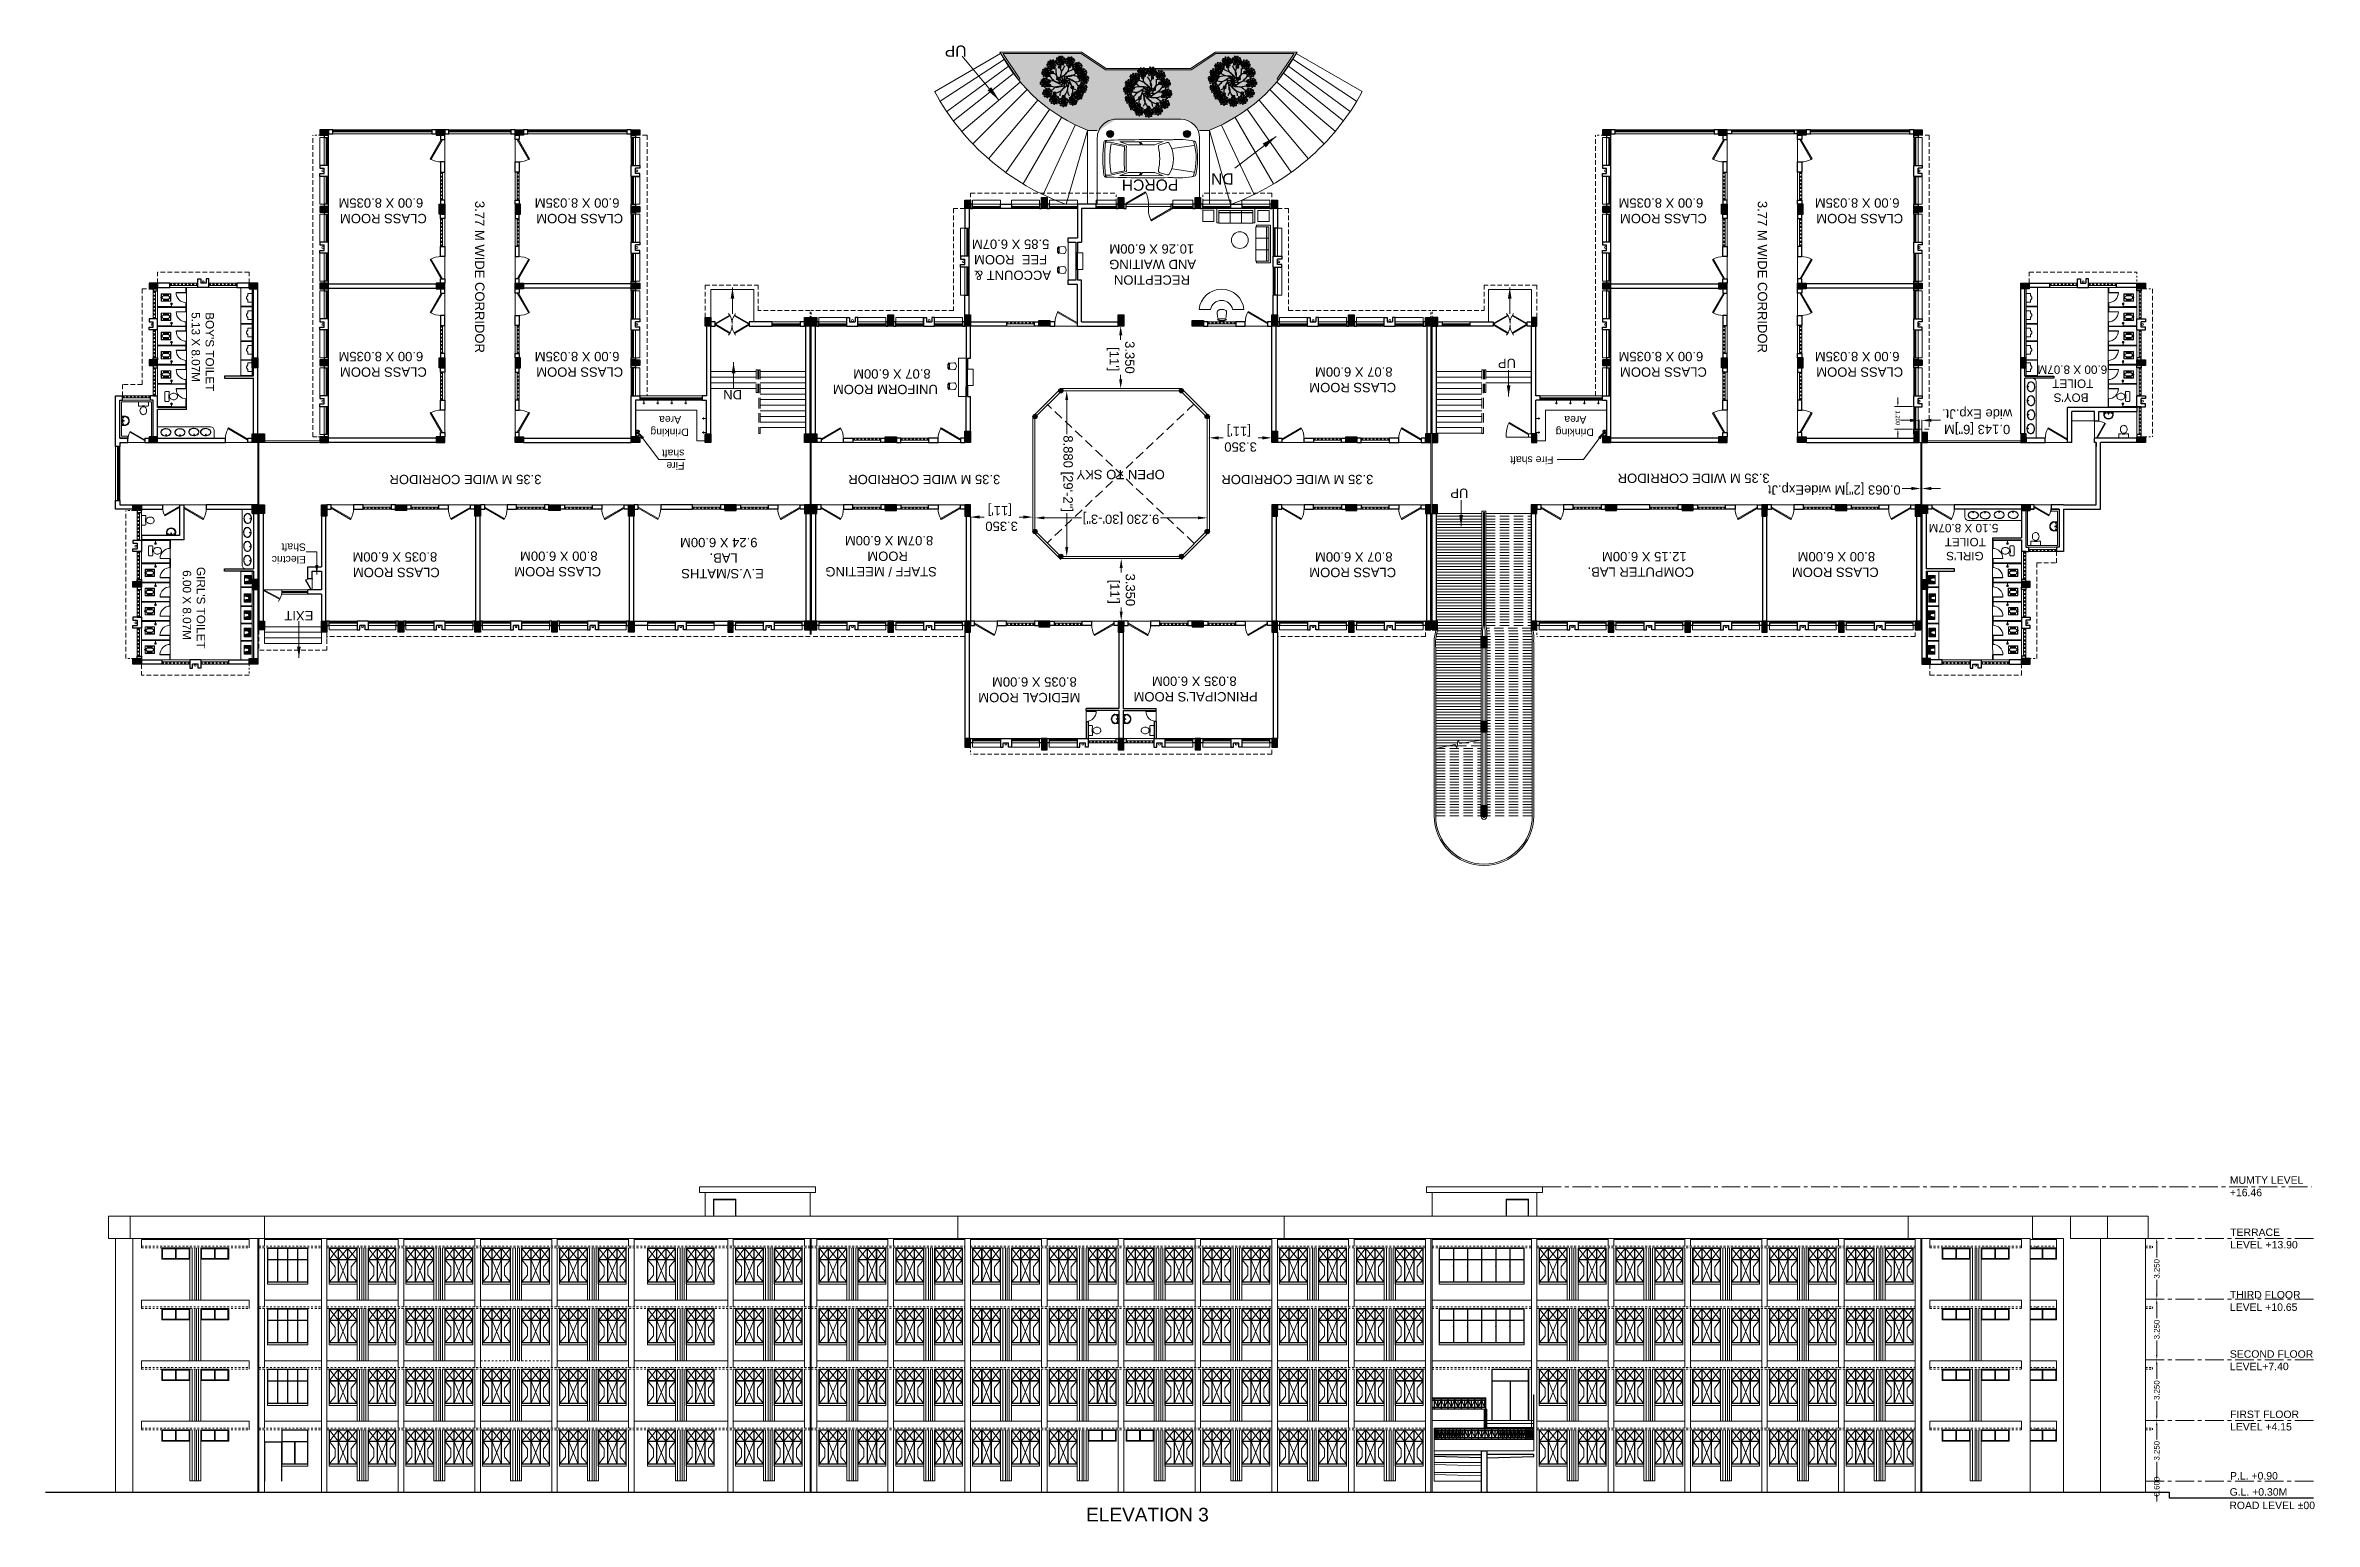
# Model space of a CAD drawing. Header units: millimetres. Extents: x 1898 to 3725, y 783 to 1532.
# Drawn here: x 2469 to 2590.6, y 965.8 to 1045 of the extents above; entities that cross this region are included whole.
import ezdxf

# ---------------------------------------------------------------- set-up
doc = ezdxf.new("R2010")
doc.units = ezdxf.units.MM
for name, pattern in [('CENTER', [2, 1.25, -0.25, 0.25, -0.25]), ('CENTER2', [1.125, 0.75, -0.125, 0.125, -0.125]), ('DASHED', [0.75, 0.5, -0.25]), ('DASHED2', [0.375, 0.25, -0.125]), ('HIDDEN', [0.375, 0.25, -0.125])]:
    doc.linetypes.add(name, pattern=pattern)
doc.layers.get('0').update_dxf_attribs({"lineweight": 20})
doc.layers.get('Defpoints').update_dxf_attribs({"lineweight": 15})
for name, color, linetype, lineweight in [('Arrow', 1, 'Continuous', 15), ('BL', 1, 'CENTER2', 30), ('CLL LEV.', 15, 'Continuous', 18), ('COL HATCH', 253, 'Continuous', 13), ('Column', 251, 'Continuous', 30), ('CUBICAL TOILET', 5, 'Continuous', 15), ('DIM', 6, 'Continuous', 18), ('Door', 54, 'Continuous', 18), ('Dotted', 23, 'DASHED', 15), ('ELEV.1', 7, 'Continuous', 20), ('ELEV.2', 250, 'Continuous', 20), ('ELEV.3', 252, 'Continuous', 20), ('ELEV.4', 251, 'Continuous', 18), ('ELEV.5', 250, 'Continuous', 15), ('ELEV.6', 250, 'Continuous', 13), ('expension joint', 248, 'Continuous', 18), ('Fixture', 44, 'Continuous', 13), ('Furniture', 13, 'Continuous', 13), ('glass', 5, 'Continuous', 18), ('GRID', 134, 'CENTER', 18), ('Hatch', 43, 'Continuous', 13), ('Landscaping', 82, 'Continuous', 13), ('PROJ.', 30, 'DASHED2', 15), ('Railing', 23, 'Continuous', 13), ('RAMP', 213, 'Continuous', 20), ('STAIRS', 10, 'Continuous', 18), ('TEXT', 7, 'Continuous', 15), ('TREE', 64, 'Continuous', 13), ('Ventilator', 4, 'DASHED', 18), ('Wall', 7, 'Continuous', 30), ('Window', 150, 'Continuous', 15), ('Window-Wall', 7, 'Continuous', 18)]:
    doc.layers.add(name, color=color, linetype=linetype, lineweight=lineweight)
doc.styles.add('DIM', font='arial.ttf', dxfattribs={"height": 0.5})
doc.styles.add('L120', font='arial.ttf', dxfattribs={"height": 0.6})
doc.styles.get("Standard").update_dxf_attribs({"font": 'arial.ttf', "height": 0.2})
doc.styles.add('Tabrej', font='arial.ttf')
doc.styles.add('Tabrej.', font='arial.ttf', dxfattribs={"height": 2})
doc.dimstyles.new('Current Dim style', dxfattribs={"dimscale": 0.3, "dimtxt": 0.2, "dimasz": 2, "dimexe": 0.18, "dimexo": 1, "dimgap": 0.09, "dimtad": 0, "dimzin": 0, "dimdsep": 46, "dimtxsty": 'Standard', "dimcen": 0.09, "dimclrd": 256, "dimclre": 256, "dimclrt": 7, "dimadec": 0, "dimazin": 0, "dimtfac": 1, "dimtofl": 0, "dimtmove": 2, "dimatfit": 3, "dimfxl": 0, "dimtolj": 1, "dimtzin": 0, "dimlwd": -1, "dimlwe": -1, "dimarcsym": 0})
doc.dimstyles.new('DIM', dxfattribs={"dimtxt": 0.5, "dimasz": 0.5, "dimexe": 0.02, "dimexo": 0, "dimgap": 0.1, "dimtad": 0, "dimdec": 3, "dimzin": 0, "dimdsep": 46, "dimtxsty": 'DIM', "dimcen": 0, "dimclrd": 251, "dimclre": 256, "dimclrt": 7, "dimadec": 0, "dimazin": 0, "dimtfac": 1, "dimtdec": 3, "dimtofl": 0, "dimtmove": 0, "dimatfit": 3, "dimfxl": 0, "dimtolj": 1, "dimtzin": 0, "dimlwd": -1, "dimlwe": -1, "dimarcsym": 0})
doc.dimstyles.new('DIMEN', dxfattribs={"dimtxt": 0.3, "dimasz": 0.25, "dimexe": 0.18, "dimexo": 0.0625, "dimgap": 0.09, "dimtad": 0, "dimdec": 3, "dimzin": 0, "dimdsep": 46, "dimtxsty": 'Tabrej', "dimcen": 0, "dimclrd": 256, "dimclre": 256, "dimclrt": 7, "dimadec": 0, "dimazin": 0, "dimtfac": 1, "dimtdec": 3, "dimtofl": 0, "dimtmove": 0, "dimatfit": 1, "dimfxl": 0, "dimtolj": 1, "dimtzin": 0, "dimlwd": -1, "dimlwe": -1, "dimarcsym": 0})
doc.dimstyles.get("Standard").update_dxf_attribs({"dimtxt": 0.2, "dimasz": 0.07, "dimexe": 0.1, "dimexo": 0.02, "dimgap": 0.09, "dimtad": 0, "dimdec": 3, "dimzin": 0, "dimdsep": 46, "dimtxsty": 'Standard', "dimcen": 0.09, "dimclrd": 3, "dimclre": 3, "dimclrt": 7, "dimadec": 0, "dimazin": 0, "dimtfac": 1, "dimtdec": 3, "dimtofl": 0, "dimtmove": 0, "dimatfit": 3, "dimfxl": 0, "dimtolj": 1, "dimtzin": 0, "dimlwd": -1, "dimlwe": -1, "dimarcsym": 0})

msp = doc.modelspace()

# ---------------------------------------------------------------- texts
at = {"layer": 'TEXT', "linetype": 'Continuous', "ltscale": 0.9, "char_height": 0.4, "attachment_point": 1, "style": 'Tabrej'}
for s, width, insert in [('MUMTY LEVEL\\P+16.46', 4.67609, (2586.0977, 984.3397)), ('TERRACE \\PLEVEL +13.90', 4.723925, (2586.1172, 981.5427)), ('THIRD FLOOR \\PLEVEL +10.65', 6.854464, (2586.101, 978.1941)), ('SECOND FLOOR \\PLEVEL+7.40', 7.064746, (2586.0989, 975.0157)), ('FIRST FLOOR \\PLEVEL +4.15', 6.877211, (2586.1124, 971.7831)), ('P.L. +0.90', 4.448638, (2586.1094, 968.4874)), ('G.L. +0.30M', 3.966251, (2586.0855, 967.624)), ('ROAD LEVEL %%P00', 4.597601, (2586.0709, 966.9025))]:
    msp.add_mtext_dynamic_manual_height_columns(s, width=width, gutter_width=24, heights=[0], dxfattribs=dict(at, insert=insert))
at = {"layer": 'TEXT', "insert": (2524.7908, 966.5729), "char_height": 0.73, "attachment_point": 1}
msp.add_mtext_dynamic_manual_height_columns('ELEVATION 3', width=6.659393, gutter_width=12.5, heights=[0], dxfattribs=at)

# ---------------------------------------------------------------- blocks, each defined once
blk = doc.blocks.new('WINDOW 1')
at = {"layer": 'CLL LEV.'}
for p, q in [((-0.23, 0), (-0.46, 0)), ((-0.46, 0), (-0.46, -1.5)), ((-0.46, -1.5), (-0.23, -1.5))]:
    blk.add_line(p, q, dxfattribs=at)
at = {"layer": 'Window'}
for p, q in [((-0.065, 0), (-0.065, -1.5)), ((-0.05, -1.5), (-0.05, 0))]:
    blk.add_line(p, q, dxfattribs=at)
at = {"layer": 'Window-Wall'}
for p, q in [((0, 0), (-0.23, 0)), ((-0.23, 0), (-0.23, -1.5)), ((-0.115, 0), (-0.115, -1.5)), ((0, -1.5), (0, 0)), ((-0.23, -1.5), (0, -1.5))]:
    blk.add_line(p, q, dxfattribs=at)
blk = doc.blocks.new('*U18')
for p, q in [((0, 0), (0, 6)), ((40, 0), (40, 6))]:
    blk.add_line(p, q)
blk.add_lwpolyline([(0, 0), (34.6, -20), (35.5, -18.5), (0.9, 1.5)], close=True)
blk.add_arc((0, 0), 40, 330, 360)
blk = doc.blocks.new('Door')
at = {"layer": 'Door'}
blk.add_line((0, 0.18), (1.2, 0.18), dxfattribs=at)
at = {"layer": 'Door', "xscale": 0.0299845412869386, "yscale": 0.0299845412869386, "zscale": 0.0299845412869386}
blk.add_blockref('*U18', (0, 0), dxfattribs=at)
blk = doc.blocks.new('VENTILATOR')
at = {"layer": 'Ventilator', "ltscale": 0.02}
for p, q in [((-0.18, -1.5), (-0.18, 0)), ((-0.165, 0), (-0.165, -1.5))]:
    blk.add_line(p, q, dxfattribs=at)
at = {"layer": 'Window-Wall'}
for p, q in [((-0.23, 0), (0, 0)), ((-0.23, -1.5), (-0.23, 0)), ((-0.115, 0), (-0.115, -1.5)), ((0, 0), (0, -1.5)), ((-0.23, -1.5), (0, -1.5))]:
    blk.add_line(p, q, dxfattribs=at)
blk = doc.blocks.new('C3')
at = {"layer": 'COL HATCH'}
h = blk.add_hatch(color=256, dxfattribs=at)
h.dxf.hatch_style = 1
h.paths.add_polyline_path([(0.3, 0), (0, 0), (0, -0.53), (0.3, -0.53)])
at = {"layer": 'Column'}
for p, q in [((0, 0), (0, -0.53)), ((0.3, 0), (0, 0)), ((0.3, -0.53), (0.3, 0)), ((0, -0.53), (0.3, -0.53))]:
    blk.add_line(p, q, dxfattribs=at)
blk = doc.blocks.new('CU')
at = {"layer": 'COL HATCH', "linetype": 'CENTER2'}
h = blk.add_hatch(color=256, dxfattribs=at)
h.dxf.hatch_style = 1
h.paths.add_polyline_path([(0, 0.035), (0, -0.265), (0.46, -0.265), (0.46, 0.035)])
at = {"layer": 'Column', "linetype": 'CENTER2'}
blk.add_lwpolyline([(0, 0.035), (0, -0.265), (0.46, -0.265), (0.46, 0.035), (0, 0.035)], dxfattribs=at)
blk = doc.blocks.new('SHAFT')
at = {"layer": 'Fixture'}
blk.add_circle((0.33, -0.3), 0.05, dxfattribs=at)
at = {"layer": 'Wall'}
for p, q in [((0.03, 0), (0.62, 0)), ((0.03, 0), (0.03, -0.46)), ((0.03, -0.46), (0.18, -0.46)), ((0.18, -0.46), (0.18, -0.23)), ((0.18, -0.23), (0.47, -0.23)), ((0.47, -0.46), (0.47, -0.23)), ((0.62, -0.46), (0.47, -0.46)), ((0.62, 0), (0.62, -0.46))]:
    blk.add_line(p, q, dxfattribs=at)
blk = doc.blocks.new('A$C65A3360F')
at = {"layer": 'Fixture', "linetype": 'CENTER2'}
for p, q in [((0, 0), (-0.23, 0)), ((0, 0), (-0.23, 0)), ((-0.17, 0.06), (-0.17, 0)), ((-0.17, 0.06), (-0.17, 0)), ((-0.17, 0), (-0.17, -0.06)), ((-0.17, 0), (-0.17, -0.06))]:
    blk.add_line(p, q, dxfattribs=at)
blk = doc.blocks.new('C2')
at = {"layer": 'COL HATCH'}
h = blk.add_hatch(color=256, dxfattribs=at)
h.dxf.hatch_style = 1
h.paths.add_polyline_path([(0.3, 0), (0, 0), (0, -0.6), (0.3, -0.6)])
at = {"layer": 'Column'}
for p, q in [((0, 0), (0, -0.6)), ((0.3, 0), (0, 0)), ((0.3, -0.6), (0.3, 0)), ((0, -0.6), (0.3, -0.6))]:
    blk.add_line(p, q, dxfattribs=at)
blk = doc.blocks.new('Door - Left Hung 36 in.')
blk.add_lwpolyline([(0.8, -1.3), (0, 0), (31.2, 18), (31.9, 16.7)], close=True)
blk.add_arc((0, 0), 36, 0, 37.3101)
blk = doc.blocks.new('RSA BASIN 9')
for points in [[(-0.1, -16.2, 0.340881), (10, -9, 0.074195), (10.1, -8.9), (9.5, 0), (-9.5, 0), (-10, -8.8, 0.082611), (-10, -9.2, 0.330812), (-0.1, -16.2)], [(0, -15, 0.391482), (8.9, -6.7, 0.252869), (6.5, -3.5, 0.087242), (0, -2.5, 0.079484), (-6.5, -3.5, 0.2542), (-8.8, -6.7, 0.39026), (0, -15)], [(-8.6, -2, -0.907437), (-8.4, -1.8), (-7.5, -2.6, -0.907437), (-7.6, -2.7)], [(-8.2, -1.6, -0.907437), (-8.1, -1.5), (-7.1, -2.3, -0.907437), (-7.3, -2.4)], [(-7.8, -1.3, -0.907437), (-7.7, -1.2), (-6.8, -1.9, -0.907437), (-6.9, -2.1)], [(7.8, -1.3, 0.907437), (7.7, -1.2), (6.8, -1.9, 0.907437), (6.9, -2.1)], [(8.2, -1.6, 0.907437), (8.1, -1.5), (7.1, -2.3, 0.907437), (7.3, -2.4)], [(8.6, -2, 0.907437), (8.4, -1.8), (7.5, -2.6, 0.907437), (7.6, -2.7)]]:
    blk.add_lwpolyline(points, format="xyb", close=True)
for points in [[(-5.9, -3.3), (-6.2, -3, -0.183787), (-6.2, -2.7, 0.126662), (-6.2, -2.4), (-6.6, -1.4, 0.35453), (-7.1, -1), (-8.7, -1, 0.414214), (-9.1, -1.4), (-9.6, -9.1, 0.329849), (-0.1, -15.8, 0.338736), (9.6, -8.9, 0.075632), (9.7, -8.8), (9.1, -1.4, 0.414214), (8.7, -1), (7.1, -1, 0.35453), (6.6, -1.4), (6.2, -2.4, 0.126662), (6.2, -2.7, -0.183787), (6.2, -3), (5.9, -3.3)], [(-6.2, -3.4), (-6.2, -3.3, 0.220542), (-6.5, -3.1), (-8.7, -2.8, -0.361119), (-9.2, -2.3)], [(6.2, -3.4), (6.2, -3.3, -0.220542), (6.5, -3.1), (8.7, -2.8, 0.358803), (9.2, -2.3, 0.358803)]]:
    blk.add_lwpolyline(points, format="xyb")
for centre, radius in [((-2.3, -1.6), 0.399), ((0, -4.8), 0.771), ((0, -4.8), 0.602), ((0, -1.2), 0.399), ((2.3, -1.5), 0.399)]:
    blk.add_circle(centre, radius)
blk = doc.blocks.new('ENGLISH SHEET')
at = {"layer": 'Fixture'}
for p, q in [((4663.8, 251.2), (4663.77, 251.18)), ((4663.77, 251.18), (4663.77, 250.7)), ((4663.77, 250.7), (4663.8, 250.67)), ((4663.98, 251.2), (4663.8, 251.2)), ((4663.8, 250.67), (4663.98, 250.67)), ((4664, 251.18), (4663.98, 251.2)), ((4663.98, 251), (4664, 251.09)), ((4663.98, 250.87), (4663.98, 251)), ((4663.98, 251), (4663.98, 250.87)), ((4664, 250.78), (4663.98, 250.87)), ((4663.98, 250.67), (4664, 250.7)), ((4664, 251.09), (4664, 251.18)), ((4664, 250.7), (4664, 250.78))]:
    blk.add_line(p, q, dxfattribs=at)
blk.add_lwpolyline([(4664.46, 250.94, 0.117036), (4664.44, 251, 0.104338), (4664.4, 251.06, 0.09029), (4664.32, 251.1, 0.09898), (4664.24, 251.12, 0.08237), (4664.16, 251.1, 0.09029), (4664.09, 251.06, 0.104338), (4664.04, 251, 0.117036), (4664.03, 250.94, 0.117036), (4664.04, 250.87, 0.104338), (4664.09, 250.81, 0.09029), (4664.16, 250.77, 0.08237), (4664.24, 250.76, 0.08237), (4664.33, 250.77, 0.09029), (4664.4, 250.81, 0.104338), (4664.44, 250.87, 0.117036)], format="xyb", close=True, dxfattribs=at)
blk = doc.blocks.new('RH 1200')
for p, q in [((-21.7, 0), (21.7, 0)), ((21, 0), (21, 43.3)), ((21.7, 0), (21, 0)), ((21.7, 0), (21.7, 43.3))]:
    blk.add_line(p, q)
at = {"extrusion": (0, 0, -1)}
blk.add_ellipse((21.7, 0), major_axis=(-30.6, 30.6), ratio=1, start_param=5.497787, end_param=7.068583, dxfattribs=at)
blk = doc.blocks.new('GHH')
at = {"layer": 'Door', "ltscale": 20}
blk.add_line((3289.7, -299.1), (3289.7, -299.85), dxfattribs=at)
at = {"layer": 'Door', "ltscale": 20, "xscale": 0.015874999996413, "yscale": 0.015874999996413, "zscale": 0.015874999996413, "rotation": 270}
blk.add_blockref('RH 1200', (3289.7, -299.48), dxfattribs=at)
blk = doc.blocks.new('chair1')
for p, q in [((527, 224), (556, 243)), ((527, -224), (556, -243))]:
    blk.add_line(p, q)
blk.add_lwpolyline([(58, 204, -0.2838044), (155, 253), (416, 230, -0.3890307), (510, 127), (510, -127, -0.3890307), (416, -230), (155, -253, -0.2838044), (58, -204)], format="xyb")
for centre, radius, start, end in [((390, 0), 390, 148.38921, 211.61079), ((201, 0), 396, 325.61966, 34.38034), ((201, 0), 430, 325.61966, 34.38034)]:
    blk.add_arc(centre, radius, start, end)
blk = doc.blocks.new('sofa1')
for p, q in [((1016, 0), (-1016, 0)), ((-1016, 0), (-1016, -762)), ((-1016, -762), (-914.4, -762)), ((-914.4, -101.6), (-914.4, -787.4)), ((914.4, -101.6), (-914.4, -101.6)), ((-914.4, -203.2), (914.4, -203.2)), ((-914.4, -228.6), (914.4, -228.6)), ((-914.4, -787.4), (914.4, -787.4)), ((-304.8, -787.4), (-304.8, -101.6)), ((304.8, -787.4), (304.8, -101.6)), ((914.4, -787.4), (914.4, -101.6)), ((914.4, -762), (1016, -762)), ((1016, -762), (1016, 0))]:
    blk.add_line(p, q)
blk = doc.blocks.new('rec table')
at = {"layer": 'Fixture', "linetype": 'CENTER2'}
blk.add_line((12601.9, -1085.32), (12601.29, -1085.32), dxfattribs=at)
at = {"layer": 'Fixture'}
blk.add_line((12603.69, -1085.32), (12603.08, -1085.32), dxfattribs=at)
for radius, start, end in [(1.21, 186.2001, 353.7999), (0.607, 192.4007, 347.5993)]:
    blk.add_arc((12602.49, -1085.19), radius, start, end, dxfattribs=at)
at = {"layer": 'Fixture', "xscale": 0.001000000000426, "yscale": 0.001000000000426, "zscale": 0.001000000000426, "rotation": 90}
blk.add_blockref('chair1', (12602.47, -1085.32), dxfattribs=at)
blk = doc.blocks.new('RSA CL6')
for p, q in [((5.5, 3.5), (5.5, 7.3)), ((5.9, 3.5), (5.9, 7.3)), ((6.3, 3.5), (6.3, 7.3)), ((6.7, 3.4), (6.7, 7.3)), ((7.1, 3.4), (7.1, 7.3)), ((7.5, 3.4), (7.5, 7.3)), ((7.9, 3.4), (7.9, 7.3)), ((8.3, 3.4), (8.3, 7.3)), ((8.7, 3.4), (8.7, 7.3)), ((9.1, 3.4), (9.1, 7.3)), ((9.4, 3.4), (9.4, 7.3)), ((9.8, 3.4), (9.8, 7.3)), ((10.2, 3.4), (10.2, 7.3)), ((10.6, 3.4), (10.6, 7.3)), ((11, 3.3), (11, 7.3)), ((11.4, 3.3), (11.4, 7.3)), ((11.8, 3.3), (11.8, 7.3)), ((12.2, 3.3), (12.2, 7.3)), ((12.6, 3.3), (12.6, 7.3)), ((13, 3.3), (13, 7.3)), ((13.4, 3.3), (13.4, 7.3)), ((13.8, 3.3), (13.8, 7.3)), ((14.2, 3.3), (14.2, 7.3)), ((14.6, 3.3), (14.6, 7.3)), ((15, 3.2), (15, 7.3)), ((15.4, 3.2), (15.4, 7.3)), ((15.7, 3.2), (15.7, 7.3)), ((16.1, 3.2), (16.1, 7.3)), ((16.1, 7.3), (16.1, 3.2)), ((5.5, -7.3), (5.5, -3.5)), ((5.9, -7.3), (5.9, -3.5)), ((6.3, -7.3), (6.3, -3.4)), ((6.7, -7.3), (6.7, -3.4)), ((7.1, -7.3), (7.1, -3.4)), ((7.5, -7.3), (7.5, -3.4)), ((7.9, -7.3), (7.9, -3.4)), ((8.3, -7.3), (8.3, -3.4)), ((8.7, -7.3), (8.7, -3.4)), ((9.1, -7.3), (9.1, -3.4)), ((9.4, -7.3), (9.4, -3.4)), ((9.8, -7.3), (9.8, -3.3)), ((10.2, -7.3), (10.2, -3.3)), ((10.6, -7.3), (10.6, -3.3)), ((11, -7.3), (11, -3.3)), ((11.4, -7.3), (11.4, -3.3)), ((11.8, -7.3), (11.8, -3.3)), ((12.2, -7.3), (12.2, -3.3)), ((12.6, -7.3), (12.6, -3.3)), ((13, -7.3), (13, -3.3)), ((13.4, -7.3), (13.4, -3.2)), ((13.8, -7.3), (13.8, -3.2)), ((14.2, -7.3), (14.2, -3.2)), ((14.6, -7.3), (14.6, -3.2)), ((15, -7.3), (15, -3.2)), ((15.4, -7.3), (15.4, -3.2)), ((15.7, -7.3), (15.7, -3.2)), ((16.1, -3.2), (16.1, -7.3)), ((16.1, -7.3), (16.1, -3.2))]:
    blk.add_line(p, q)
blk.add_lwpolyline([(0.8, -0.6), (0, -0.6), (0, 0.6), (0.8, 0.6)])
for points in [[(0.8, 7.9), (20.9, 7.9), (20.9, -7.9), (0.8, -7.9)], [(1.4, 7.3), (20.3, 7.3), (20.3, -7.3), (1.4, -7.3)]]:
    blk.add_lwpolyline(points, close=True)
for points in [[(5.5, 3.5), (16.1, 3.2, -0.899983), (16.1, -3.2), (5.5, -3.5, -0.799392)], [(5.5, 3.3), (16.1, 3, -0.897689), (16.1, -3), (5.6, -3.3, -0.793494), (5.5, 3.3)]]:
    blk.add_lwpolyline(points, format="xyb", close=True)
blk = doc.blocks.new('RSA BASIN 2')
for points in [[(10.7, -8.1, 0.12976), (10, -5.2, 0.106426), (7.6, -2.5, 0.084431), (4.3, -0.7, 0.073534), (0, 0, 0.073534), (-4.3, -0.5, 0.084431), (-7.7, -2.2, 0.106426), (-10.2, -4.8, 0.12976), (-11, -7.7, 0.12976), (-10.3, -10.6, 0.106426), (-7.9, -13.3, 0.084431), (-4.6, -15.1, 0.073534), (-0.3, -15.8, 0.073534), (4, -15.3, 0.084431), (7.4, -13.6, 0.106426), (9.9, -11, 0.12976)], [(10.1, -7.9, 0.119977), (9.4, -5.5, 0.106426), (7.3, -2.9, 0.084431), (4.1, -1.3, 0.073534), (0, -0.6, 0.073534), (-4.1, -1.1, 0.084431), (-7.4, -2.6, 0.106426), (-9.7, -5.1, 0.12976), (-10.4, -7.7, 0.009633), (-10.4, -7.9, 0.119977), (-9.8, -10.3, 0.106426), (-7.6, -12.9, 0.084431), (-4.4, -14.5, 0.073534), (-0.3, -15.2, 0.073534), (3.8, -14.7, 0.084431), (7.1, -13.2, 0.106426), (9.3, -10.7, 0.12976), (10.1, -8.1, 0.009633)]]:
    blk.add_lwpolyline(points, format="xyb", close=True)
for radius in [0.7, 0.479]:
    blk.add_circle((-0.5, -2.5), radius)
blk = doc.blocks.new('*X4')
at = {"color": 0}
for p, q in [((705, 323), (943, 561)), ((705, 365), (900, 561)), ((705, 408), (858, 561)), ((705, 450), (815, 561)), ((705, 493), (773, 561)), ((705, 535), (730, 561)), ((848, 383), (705, 526)), ((842, 346), (705, 483)), ((835, 310), (705, 441)), ((705, 280), (858, 434)), ((829, 274), (705, 398)), ((705, 238), (847, 381)), ((823, 237), (705, 356)), ((798, 221), (705, 314)), ((755, 221), (705, 271)), ((713, 221), (705, 229)), ((854, 419), (712, 561)), ((730, 221), (839, 330)), ((866, 449), (755, 561)), ((772, 221), (830, 279)), ((888, 469), (797, 561)), ((815, 221), (822, 228)), ((921, 479), (839, 561)), ((1145, 298), (882, 561)), ((899, 474), (985, 561)), ((1145, 340), (924, 561)), ((944, 477), (1027, 561)), ((1145, 383), (967, 561)), ((971, 462), (1070, 561)), ((990, 438), (1112, 561)), ((998, 404), (1145, 551)), ((1145, 255), (999, 401)), ((1004, 368), (1145, 508)), ((1137, 221), (1007, 350)), ((1145, 425), (1009, 561)), ((1011, 332), (1145, 466)), ((1095, 221), (1016, 299)), ((1017, 295), (1145, 423)), ((1023, 259), (1145, 381)), ((1052, 221), (1024, 248)), ((1029, 223), (1145, 339)), ((1145, 467), (1051, 561)), ((1069, 221), (1145, 296)), ((1145, 510), (1094, 561)), ((1112, 221), (1145, 254)), ((1145, 552), (1136, 561))]:
    blk.add_line(p, q, dxfattribs=at)
blk = doc.blocks.new('RSA CL7')
blk.add_lwpolyline([(8.9, 0), (-8.9, 0), (-8.9, -13.8), (-3.9, -13.8), (3.9, -13.8), (8.9, -13.8)], close=True)
blk.add_lwpolyline([(-4.1, -13.6), (-2.8, -5.7, -0.835943), (2.8, -5.8), (4.1, -13.6), (8.7, -13.6), (8.7, -0.2), (-8.7, -0.2), (-8.7, -13.6)], format="xyb", close=True)
blk.add_lwpolyline([(-3.9, -13.8), (-2.6, -5.8, -0.835548), (2.6, -5.8), (3.9, -13.8)], format="xyb")
for centre, start, end in [((-1.4, -4.1), 207.2135, 40.9564), ((0, -3.6), 185.8999, 355.8249), ((1.5, -4.1), 140.9962, 329.3468)]:
    blk.add_arc(centre, 0.493, start, end)
at = {"xscale": 0.0393714285714286, "yscale": 0.0393714285714286, "zscale": 0.0393714285714286}
blk.add_blockref('*X4', (-36.4, -22.3), dxfattribs=at)
blk = doc.blocks.new('Urinal 1')
for p, q in [((0, 9), (9, 9)), ((0, 9), (0, -9)), ((9, 9), (9, 5)), ((12, 1), (9, 5)), ((12, -1.5), (12, 1)), ((0, -9), (9, -9)), ((9, -5), (12, -1.5)), ((9, -9), (9, -5))]:
    blk.add_line(p, q)
blk = doc.blocks.new('*D456')
at = {"layer": 'Defpoints', "color": 0, "lineweight": 15, "transparency": 16777216}
for p in [(14.02, 24.85), (14.02, 24.19), (17.37, 24.19)]:
    blk.add_point(p, dxfattribs=at)
at = {"layer": 'DIM', "transparency": 16777216}
for p, q in [((14.02, 24.19), (14.02, 24.87)), ((17.37, 24.19), (17.37, 24.87))]:
    blk.add_line(p, q, dxfattribs=at)
at = {"layer": 'DIM', "color": 251, "transparency": 16777216}
for p, q in [((14.52, 24.85), (14.75, 24.85)), ((16.87, 24.85), (16.63, 24.85))]:
    blk.add_line(p, q, dxfattribs=at)
at = {"layer": 'DIM', "color": 251, "lineweight": 15, "transparency": 16777216}
for points in [[(14.52, 24.93), (14.52, 24.76), (14.02, 24.85)], [(16.87, 24.93), (16.87, 24.76), (17.37, 24.85)]]:
    blk.add_solid(points, dxfattribs=at)
at = {"layer": 'DIM', "color": 7, "transparency": 16777216, "insert": (15.69, 24.85), "char_height": 0.5, "attachment_point": 5, "style": 'DIM'}
blk.add_mtext("\\A1;3.350\\P [11']", dxfattribs=at)
blk = doc.blocks.new('*D457')
at = {"layer": 'Defpoints', "color": 0, "lineweight": 15, "transparency": 16777216}
for p in [(1.21, 20.6), (4.56, 20.6), (4.56, 20.6)]:
    blk.add_point(p, dxfattribs=at)
at = {"layer": 'DIM', "transparency": 16777216}
for p, q in [((1.21, 20.6), (1.21, 20.62)), ((4.56, 20.6), (4.56, 20.62))]:
    blk.add_line(p, q, dxfattribs=at)
at = {"layer": 'DIM', "color": 251, "transparency": 16777216}
for p, q in [((1.71, 20.6), (1.94, 20.6)), ((4.06, 20.6), (3.82, 20.6))]:
    blk.add_line(p, q, dxfattribs=at)
at = {"layer": 'DIM', "color": 251, "lineweight": 15, "transparency": 16777216}
for points in [[(1.71, 20.69), (1.71, 20.52), (1.21, 20.6)], [(4.06, 20.69), (4.06, 20.52), (4.56, 20.6)]]:
    blk.add_solid(points, dxfattribs=at)
at = {"layer": 'DIM', "color": 7, "transparency": 16777216, "insert": (2.88, 20.6), "char_height": 0.5, "attachment_point": 5, "style": 'DIM'}
blk.add_mtext("\\A1;3.350\\P [11']", dxfattribs=at)
blk = doc.blocks.new('*D458')
at = {"layer": 'Defpoints', "color": 0, "lineweight": 15, "transparency": 16777216}
for p in [(9.28, 30.42), (9.29, 30.42), (9.29, 27.07)]:
    blk.add_point(p, dxfattribs=at)
at = {"layer": 'DIM', "transparency": 16777216}
for p, q in [((9.29, 30.42), (9.26, 30.42)), ((9.29, 27.07), (9.26, 27.07))]:
    blk.add_line(p, q, dxfattribs=at)
at = {"layer": 'DIM', "color": 251, "transparency": 16777216}
for p, q in [((9.28, 29.92), (9.28, 29.69)), ((9.28, 27.57), (9.28, 27.81))]:
    blk.add_line(p, q, dxfattribs=at)
at = {"layer": 'DIM', "color": 251, "lineweight": 15, "transparency": 16777216}
for points in [[(9.2, 29.92), (9.36, 29.92), (9.28, 30.42)], [(9.2, 27.57), (9.36, 27.57), (9.28, 27.07)]]:
    blk.add_solid(points, dxfattribs=at)
at = {"layer": 'DIM', "color": 7, "transparency": 16777216, "insert": (9.28, 28.75), "char_height": 0.5, "attachment_point": 5, "rotation": 90, "style": 'DIM'}
blk.add_mtext("\\A1;3.350\\P [11']", dxfattribs=at)
blk = doc.blocks.new('*D459')
at = {"layer": 'Defpoints', "color": 0, "lineweight": 15, "transparency": 16777216}
for p in [(9.29, 17.96), (9.29, 14.61), (9.31, 14.61)]:
    blk.add_point(p, dxfattribs=at)
at = {"layer": 'DIM', "transparency": 16777216}
for p, q in [((9.29, 17.96), (9.33, 17.96)), ((9.29, 14.61), (9.33, 14.61))]:
    blk.add_line(p, q, dxfattribs=at)
at = {"layer": 'DIM', "color": 251, "transparency": 16777216}
for p, q in [((9.31, 17.46), (9.31, 17.23)), ((9.31, 15.11), (9.31, 15.35))]:
    blk.add_line(p, q, dxfattribs=at)
at = {"layer": 'DIM', "color": 251, "lineweight": 15, "transparency": 16777216}
for points in [[(9.22, 17.46), (9.39, 17.46), (9.31, 17.96)], [(9.22, 15.11), (9.39, 15.11), (9.31, 14.61)]]:
    blk.add_solid(points, dxfattribs=at)
at = {"layer": 'DIM', "color": 7, "transparency": 16777216, "insert": (9.31, 16.29), "char_height": 0.5, "attachment_point": 5, "rotation": 90, "style": 'DIM'}
blk.add_mtext("\\A1;3.350\\P [11']", dxfattribs=at)
blk = doc.blocks.new('*D460')
at = {"layer": 'Defpoints', "color": 0, "lineweight": 15, "transparency": 16777216}
for p in [(12.2, 26.96), (12.2, 26.96), (12.2, 18.08)]:
    blk.add_point(p, dxfattribs=at)
at = {"layer": 'DIM', "transparency": 16777216}
for p, q in [((12.2, 26.96), (12.22, 26.96)), ((12.2, 18.08), (12.22, 18.08))]:
    blk.add_line(p, q, dxfattribs=at)
at = {"layer": 'DIM', "color": 251, "transparency": 16777216}
for p, q in [((12.2, 26.46), (12.2, 24.64)), ((12.2, 18.58), (12.2, 20.4))]:
    blk.add_line(p, q, dxfattribs=at)
at = {"layer": 'DIM', "color": 251, "lineweight": 15, "transparency": 16777216}
for points in [[(12.12, 26.46), (12.28, 26.46), (12.2, 26.96)], [(12.12, 18.58), (12.28, 18.58), (12.2, 18.08)]]:
    blk.add_solid(points, dxfattribs=at)
at = {"layer": 'DIM', "color": 7, "transparency": 16777216, "insert": (12.2, 22.52), "char_height": 0.5, "attachment_point": 5, "rotation": 90, "style": 'DIM'}
blk.add_mtext('\\A1;8.880 [29\'-2"]', dxfattribs=at)
blk = doc.blocks.new('*D461')
at = {"layer": 'Defpoints', "color": 0, "lineweight": 15, "transparency": 16777216}
for p in [(4.67, 24.89), (13.9, 24.89), (13.9, 24.89)]:
    blk.add_point(p, dxfattribs=at)
at = {"layer": 'DIM', "transparency": 16777216}
for p, q in [((4.67, 24.89), (4.67, 24.91)), ((13.9, 24.89), (13.9, 24.91))]:
    blk.add_line(p, q, dxfattribs=at)
at = {"layer": 'DIM', "color": 251, "transparency": 16777216}
for p, q in [((5.17, 24.89), (7.17, 24.89)), ((13.4, 24.89), (11.4, 24.89))]:
    blk.add_line(p, q, dxfattribs=at)
at = {"layer": 'DIM', "color": 251, "lineweight": 15, "transparency": 16777216}
for points in [[(5.17, 24.97), (5.17, 24.81), (4.67, 24.89)], [(13.4, 24.97), (13.4, 24.81), (13.9, 24.89)]]:
    blk.add_solid(points, dxfattribs=at)
at = {"layer": 'DIM', "color": 7, "transparency": 16777216, "insert": (9.29, 24.89), "char_height": 0.5, "attachment_point": 5, "style": 'DIM'}
blk.add_mtext('\\A1;9.230 [30\'-3"]', dxfattribs=at)
blk = doc.blocks.new('PLANTDF')
at = {"color": 1, "lineweight": -3}
for centre, start, end in [((9522.985, -929.88), 254.6787, 318.5073), ((9522.965, -929.891), 278.6787, 342.5073), ((9522.963, -929.973), 14.6787, 78.5073), ((9523.03, -929.886), 206.6787, 270.5073), ((9522.951, -929.909), 302.6787, 6.5073), ((9522.95, -929.954), 350.6787, 54.5073), ((9523.045, -929.967), 110.6787, 174.5073), ((9523.046, -929.901), 182.6787, 246.5073), ((9522.945, -929.932), 326.6787, 30.5073), ((9523.055, -929.946), 134.6787, 198.5073), ((9523.055, -929.923), 158.6787, 222.5073), ((9523.174, -929.826), 254.6787, 318.5073), ((9523.171, -929.931), 38.6787, 102.5073), ((9523.194, -929.934), 62.6787, 126.5073), ((9523.154, -929.837), 278.6787, 342.5073), ((9523.197, -929.824), 230.6787, 294.5073), ((9523.152, -929.919), 14.6787, 78.5073), ((9523.216, -929.928), 86.6787, 150.5073), ((9523.219, -929.832), 206.6787, 270.5073), ((9523.14, -929.855), 302.6787, 6.5073), ((9523.139, -929.9), 350.6787, 54.5073), ((9523.234, -929.913), 110.6787, 174.5073), ((9523.235, -929.848), 182.6787, 246.5073), ((9523.134, -929.878), 326.6787, 30.5073), ((9523.244, -929.892), 134.6787, 198.5073), ((9523.244, -929.869), 158.6787, 222.5073), ((9523.341, -929.902), 278.6787, 342.5073), ((9523.327, -929.92), 302.6787, 6.5073), ((9523.326, -929.965), 350.6787, 54.5073), ((9523.423, -929.913), 182.6787, 246.5073), ((9523.322, -929.943), 326.6787, 30.5073), ((9523.432, -929.934), 158.6787, 222.5073), ((9523.431, -929.957), 134.6787, 198.5073), ((9522.852, -930.118), 254.6787, 318.5073), ((9522.849, -930.224), 38.6787, 102.5073), ((9522.875, -930.116), 230.6787, 294.5073), ((9522.872, -930.227), 62.6787, 126.5073), ((9522.831, -930.129), 278.6787, 342.5073), ((9522.829, -930.212), 14.6787, 78.5073), ((9522.894, -930.22), 86.6787, 150.5073), ((9522.817, -930.147), 302.6787, 6.5073), ((9522.896, -930.124), 206.6787, 270.5073), ((9522.816, -930.193), 350.6787, 54.5073), ((9522.866, -930.032), 254.6787, 318.5073), ((9522.864, -930.137), 38.6787, 102.5073), ((9522.889, -930.03), 230.6787, 294.5073), ((9522.887, -930.14), 62.6787, 126.5073), ((9522.846, -930.043), 278.6787, 342.5073), ((9522.844, -930.125), 14.6787, 78.5073), ((9522.912, -930.205), 110.6787, 174.5073), ((9522.812, -930.17), 326.6787, 30.5073), ((9522.913, -930.14), 182.6787, 246.5073), ((9522.909, -930.134), 86.6787, 150.5073), ((9522.832, -930.061), 302.6787, 6.5073), ((9522.911, -930.038), 206.6787, 270.5073), ((9522.831, -930.106), 350.6787, 54.5073), ((9522.921, -930.184), 134.6787, 198.5073), ((9522.922, -930.161), 158.6787, 222.5073), ((9522.926, -930.119), 110.6787, 174.5073), ((9522.827, -930.084), 326.6787, 30.5073), ((9522.928, -930.053), 182.6787, 246.5073), ((9522.937, -930.075), 158.6787, 222.5073), ((9522.936, -930.098), 134.6787, 198.5073), ((9522.899, -930.303), 254.6787, 318.5073), ((9522.896, -930.408), 38.6787, 102.5073), ((9522.922, -930.301), 230.6787, 294.5073), ((9522.919, -930.411), 62.6787, 126.5073), ((9522.878, -930.314), 278.6787, 342.5073), ((9522.876, -930.396), 14.6787, 78.5073), ((9522.941, -930.405), 86.6787, 150.5073), ((9522.864, -930.332), 302.6787, 6.5073), ((9522.943, -930.309), 206.6787, 270.5073), ((9522.863, -930.377), 350.6787, 54.5073), ((9522.959, -930.39), 110.6787, 174.5073), ((9522.96, -930.325), 182.6787, 246.5073), ((9522.859, -930.355), 326.6787, 30.5073), ((9522.968, -930.369), 134.6787, 198.5073), ((9522.969, -930.346), 158.6787, 222.5073), ((9522.982, -929.985), 38.6787, 102.5073), ((9523.005, -929.988), 62.6787, 126.5073), ((9523.008, -929.878), 230.6787, 294.5073), ((9523.027, -929.982), 86.6787, 150.5073), ((9523.028, -930.188), 254.6787, 318.5073), ((9523.026, -930.294), 38.6787, 102.5073), ((9523.048, -930.297), 62.6787, 126.5073), ((9523.008, -930.199), 278.6787, 342.5073), ((9523.051, -930.186), 230.6787, 294.5073), ((9523.006, -930.282), 14.6787, 78.5073), ((9523.071, -930.29), 86.6787, 150.5073), ((9523.073, -930.194), 206.6787, 270.5073), ((9522.994, -930.218), 302.6787, 6.5073), ((9522.993, -930.263), 350.6787, 54.5073), ((9523.088, -930.275), 110.6787, 174.5073), ((9523.09, -930.21), 182.6787, 246.5073), ((9522.989, -930.24), 326.6787, 30.5073), ((9523.098, -930.254), 134.6787, 198.5073), ((9523.099, -930.231), 158.6787, 222.5073), ((9523.337, -930.031), 254.6787, 318.5073), ((9523.334, -930.136), 38.6787, 102.5073), ((9523.36, -930.029), 230.6787, 294.5073), ((9523.357, -930.139), 62.6787, 126.5073), ((9523.316, -930.042), 278.6787, 342.5073), ((9523.314, -930.124), 14.6787, 78.5073), ((9523.379, -930.133), 86.6787, 150.5073), ((9523.302, -930.06), 302.6787, 6.5073), ((9523.381, -930.037), 206.6787, 270.5073), ((9523.301, -930.105), 350.6787, 54.5073), ((9523.397, -930.118), 110.6787, 174.5073), ((9523.297, -930.083), 326.6787, 30.5073), ((9523.398, -930.053), 182.6787, 246.5073), ((9523.361, -929.891), 254.6787, 318.5073), ((9523.359, -929.996), 38.6787, 102.5073), ((9523.384, -929.889), 230.6787, 294.5073), ((9523.382, -929.999), 62.6787, 126.5073), ((9523.339, -929.984), 14.6787, 78.5073), ((9523.406, -930.097), 134.6787, 198.5073), ((9523.407, -930.074), 158.6787, 222.5073), ((9523.404, -929.993), 86.6787, 150.5073), ((9523.406, -929.897), 206.6787, 270.5073), ((9523.421, -929.978), 110.6787, 174.5073), ((9523.401, -930.344), 254.6787, 318.5073), ((9523.381, -930.356), 278.6787, 342.5073), ((9523.424, -930.343), 230.6787, 294.5073), ((9523.379, -930.438), 14.6787, 78.5073), ((9523.446, -930.35), 206.6787, 270.5073), ((9523.367, -930.374), 302.6787, 6.5073), ((9523.366, -930.419), 350.6787, 54.5073), ((9523.461, -930.431), 110.6787, 174.5073), ((9523.463, -930.366), 182.6787, 246.5073), ((9523.362, -930.396), 326.6787, 30.5073), ((9523.472, -930.387), 158.6787, 222.5073), ((9523.471, -930.411), 134.6787, 198.5073), ((9523.461, -930.253), 254.6787, 318.5073), ((9523.458, -930.359), 38.6787, 102.5073), ((9523.481, -930.362), 62.6787, 126.5073), ((9523.441, -930.264), 278.6787, 342.5073), ((9523.484, -930.251), 230.6787, 294.5073), ((9523.438, -930.347), 14.6787, 78.5073), ((9523.503, -930.355), 86.6787, 150.5073), ((9523.426, -930.282), 302.6787, 6.5073), ((9523.506, -930.259), 206.6787, 270.5073), ((9523.425, -930.328), 350.6787, 54.5073), ((9523.521, -930.34), 110.6787, 174.5073), ((9523.522, -930.275), 182.6787, 246.5073), ((9523.421, -930.305), 326.6787, 30.5073), ((9523.531, -930.319), 134.6787, 198.5073), ((9523.045, -930.429), 254.6787, 318.5073), ((9523.042, -930.534), 38.6787, 102.5073), ((9523.068, -930.427), 230.6787, 294.5073), ((9523.065, -930.537), 62.6787, 126.5073), ((9523.024, -930.44), 278.6787, 342.5073), ((9523.022, -930.522), 14.6787, 78.5073), ((9523.087, -930.53), 86.6787, 150.5073), ((9523.01, -930.458), 302.6787, 6.5073), ((9523.089, -930.434), 206.6787, 270.5073), ((9523.009, -930.503), 350.6787, 54.5073), ((9523.105, -930.515), 110.6787, 174.5073), ((9523.005, -930.48), 326.6787, 30.5073), ((9523.106, -930.45), 182.6787, 246.5073), ((9523.115, -930.472), 158.6787, 222.5073), ((9523.114, -930.495), 134.6787, 198.5073), ((9523.242, -930.453), 254.6787, 318.5073), ((9523.239, -930.559), 38.6787, 102.5073), ((9523.265, -930.451), 230.6787, 294.5073), ((9523.262, -930.562), 62.6787, 126.5073), ((9523.221, -930.464), 278.6787, 342.5073), ((9523.219, -930.547), 14.6787, 78.5073), ((9523.284, -930.555), 86.6787, 150.5073), ((9523.207, -930.482), 302.6787, 6.5073), ((9523.286, -930.459), 206.6787, 270.5073), ((9523.206, -930.528), 350.6787, 54.5073), ((9523.302, -930.54), 110.6787, 174.5073), ((9523.202, -930.505), 326.6787, 30.5073), ((9523.303, -930.475), 182.6787, 246.5073), ((9523.311, -930.519), 134.6787, 198.5073), ((9523.312, -930.496), 158.6787, 222.5073), ((9523.399, -930.45), 38.6787, 102.5073), ((9523.421, -930.453), 62.6787, 126.5073), ((9523.444, -930.446), 86.6787, 150.5073)]:
    blk.add_arc(centre, 0.0555, start, end, dxfattribs=at)
at = {"color": 64, "lineweight": -3}
for points in [[(9522.985, -930.444), (9523.079, -930.217), (9523.27, -930.156), (9523.254, -930.02), (9523.301, -929.907)], [(9523.169, -930.512), (9523.112, -930.273), (9523.23, -930.111), (9523.138, -930.011), (9523.109, -929.891)], [(9523.193, -929.877), (9523.249, -930.116), (9523.132, -930.278), (9523.224, -930.378), (9523.252, -930.498)], [(9523.479, -930.304), (9523.234, -930.284), (9523.116, -930.122), (9522.993, -930.179), (9522.87, -930.169)], [(9522.875, -930.281), (9523.085, -930.153), (9523.276, -930.215), (9523.342, -930.097), (9523.447, -930.033)], [(9522.882, -930.085), (9523.128, -930.105), (9523.245, -930.267), (9523.369, -930.21), (9523.491, -930.22)], [(9523.487, -930.107), (9523.277, -930.235), (9523.086, -930.173), (9523.02, -930.292), (9522.914, -930.356)], [(9523.358, -930.458), (9523.171, -930.298), (9523.171, -930.098), (9523.038, -930.071), (9522.945, -929.991)], [(9523.004, -929.93), (9523.19, -930.091), (9523.19, -930.291), (9523.324, -930.318), (9523.417, -930.398)], [(9523.377, -929.944), (9523.282, -930.171), (9523.092, -930.233), (9523.108, -930.368), (9523.06, -930.482)]]:
    blk.add_spline(points, degree=3, dxfattribs=at)
blk = doc.blocks.new('02PCAR01')
at = {"color": 0, "linetype": 'ByBlock'}
for p, q in [((-138, 26), (-145, 26)), ((-112.5, 20.2), (-138, 26)), ((-136.9, 23.5), (-115.6, 19.3)), ((-122.9, 26.6), (-92.5, 26.8)), ((-109.3, 22.1), (-122.9, 26.6)), ((-89.4, 22.1), (-109.3, 22.1)), ((-89.4, 22.1), (-92.5, 26.8)), ((-90.4, 26.9), (-54.3, 27.3)), ((-87.2, 22.1), (-90.4, 26.9)), ((-67.5, 22.1), (-87.2, 22.1)), ((-54.3, 27.3), (-67.5, 22.1)), ((-48.3, 25.7), (-60, 22.2)), ((-6, 21), (-40, 16)), ((-138, -26), (-145, -26)), ((-112.5, -20.1), (-138, -26)), ((-136.9, -23.4), (-115.6, -19.1)), ((-109.3, -21.9), (-122.9, -26.5)), ((-122.9, -26.5), (-92.5, -26.7)), ((-89.4, -21.9), (-109.3, -21.9)), ((-89.4, -21.9), (-92.5, -26.7)), ((-87.2, -21.9), (-90.4, -26.7)), ((-90.4, -26.7), (-54.3, -27.2)), ((-67.5, -21.9), (-87.2, -21.9)), ((-54.3, -27.2), (-67.5, -21.9)), ((-48.3, -25.5), (-60, -22)), ((-6, -21), (-40, -16))]:
    blk.add_line(p, q, dxfattribs=at)
for centre, radius, start, end in [((110.9, 0.1), 260.7, 174.2342, 185.7658), ((-145.4, 25.9), 3.14, 92.1119, 173.4899), ((111.9, 0.1), 258.8, 174.0142, 185.9858), ((-77.2, -1914.3), 1944.6, 88.8902, 92.0123), ((-141.6, 24.6), 4.6, 94.3987, 147.5288), ((-8, 0.1), 131.1, 169.6897, 190.3103), ((146, 0.1), 262.3, 175.7971, 184.2029), ((147.7, 0.1), 261, 175.5919, 184.4407), ((-59.1, 19.3), 3, 106.7984, 193.6631), ((-142.7, 0.1), 82.7, 347.0683, 12.9317), ((-47.5, 22.9), 3, 31.1455, 106.7984), ((-87.1, 0.1), 48.7, 330.0774, 29.9226), ((-30, -77.7), 108.3, 76.6607, 96.5655), ((-8.9, 25.3), 3.14, 17.8179, 78.3942), ((-95.5, 0.9), 93.1, 343.0347, 15.8141), ((-5.8, 24.6), 3.14, 14.3452, 76.6607), ((-111.8, 0.9), 111.8, 346.3976, 12.667), ((-145.4, -25.7), 3.14, 186.5101, 267.8881), ((-141.6, -24.4), 4.6, 212.4712, 265.6013), ((-77.2, 1914.5), 1944.6, 267.9877, 271.1098), ((-59.1, -19.1), 3, 166.3369, 253.2016), ((-47.5, -22.7), 3, 253.2016, 328.8545), ((-30, 77.9), 108.3, 263.4345, 283.1156), ((-9.4, -25.2), 3.14, 281.3249, 340.8826), ((-6.2, -24.5), 3.14, 283.1156, 344.5941)]:
    blk.add_arc(centre, radius, start, end, dxfattribs=at)
blk = doc.blocks.new('RAMP')
at = {"layer": 'COL HATCH'}
h = blk.add_hatch(color=256, dxfattribs=at)
h.dxf.hatch_style = 1
h.paths.add_polyline_path([(2.54, -5.55), (2.84, -5.55), (2.84, -6.15), (2.54, -6.15)])
h = blk.add_hatch(color=256, dxfattribs=at)
h.dxf.hatch_style = 1
h.paths.add_polyline_path([(2.54, -10.07), (2.84, -10.07), (2.84, -10.67), (2.54, -10.67)])
h = blk.add_hatch(color=256, dxfattribs=at)
h.dxf.hatch_style = 1
h.paths.add_polyline_path([(2.54, -14.6), (2.84, -14.6), (2.84, -15.2), (2.54, -15.2)])
at = {"layer": 'Column'}
for points in [[(2.54, -5.55), (2.84, -5.55), (2.84, -6.15), (2.54, -6.15)], [(2.54, -10.07), (2.84, -10.07), (2.84, -10.67), (2.54, -10.67)], [(2.54, -14.6), (2.84, -14.6), (2.84, -15.2), (2.54, -15.2)]]:
    blk.add_lwpolyline(points, close=True, dxfattribs=at)
at = {"layer": 'DIM'}
blk.add_line((2.84, -14.9), (2.84, -14.9), dxfattribs=at)
at = {"layer": 'DIM', "linetype": 'Continuous'}
blk.add_lwpolyline([(2.84, -9.65), (3.98, -9.47), (4.08, -9.64), (4.15, -9.25), (4.25, -9.42), (5.28, -9.2)], dxfattribs=at)
at = {"layer": 'Railing'}
for p, q in [((0.02, -14.91), (0.02, -5.6)), ((0.1, -14.91), (0.1, -5.6)), ((2.54, -14.67), (2.54, -5.55)), ((2.63, -6.05), (2.63, -5.55)), ((2.76, -6.05), (2.76, -5.55)), ((2.84, -14.67), (2.84, -5.55)), ((5.28, -14.58), (5.28, -5.6)), ((5.36, -14.58), (5.36, -5.6)), ((2.63, -14.6), (2.63, -6.15)), ((2.76, -14.6), (2.76, -6.15)), ((2.59, -21.93), (2.59, -15.8)), ((2.67, -21.85), (2.67, -15.79)), ((2.72, -21.85), (2.72, -15.79)), ((2.8, -21.93), (2.8, -15.8)), ((2.67, -21.85), (2.72, -21.85)), ((2.59, -21.93), (2.8, -21.93))]:
    blk.add_line(p, q, dxfattribs=at)
for centre, radius, start, end in [((2.69, -5.6), 2.67, 0, 180), ((2.69, -5.6), 2.59, 0, 180), ((2.69, -5.55), 0.15, 0, 180), ((2.69, -5.55), 0.07, 0, 180), ((2.1, -15.11), 2.08, 174.5626, 192.8599), ((2.1, -15.11), 2, 174.4549, 193.3831), ((4.62, -15.33), 2.08, 174.5626, 193.1223), ((4.62, -15.33), 2, 176.3533, 193.3831), ((0.77, -15.33), 2, 346.6169, 3.6467), ((0.77, -15.33), 2.08, 346.8777, 5.4374)]:
    blk.add_arc(centre, radius, start, end, dxfattribs=at)
at = {"layer": 'Railing', "linetype": 'Continuous'}
for radius, start, end in [(2.43, 341.5595, 5.152), (2.51, 342.1671, 5.0692)]:
    blk.add_arc((2.86, -14.8), radius, start, end, dxfattribs=at)
at = {"layer": 'RAMP', "linetype": 'DASHED'}
for p, q in [((0.1, -5.6), (2.54, -5.6)), ((0.1, -5.75), (2.54, -5.75)), ((0.1, -5.9), (2.54, -5.9)), ((0.1, -6.05), (2.54, -6.05)), ((5.28, -5.6), (2.84, -5.6)), ((5.28, -5.75), (2.84, -5.75)), ((5.28, -5.9), (2.84, -5.9)), ((5.28, -6.05), (2.84, -6.05)), ((0.1, -6.2), (2.54, -6.2)), ((0.1, -6.35), (2.54, -6.35)), ((0.1, -6.5), (2.54, -6.5)), ((0.1, -6.65), (2.54, -6.65)), ((0.1, -6.8), (2.54, -6.8)), ((0.1, -6.95), (2.54, -6.95)), ((0.1, -7.1), (2.54, -7.1)), ((0.1, -7.25), (2.54, -7.25)), ((5.28, -6.2), (2.84, -6.2)), ((5.28, -6.35), (2.84, -6.35)), ((5.28, -6.5), (2.84, -6.5)), ((5.28, -6.65), (2.84, -6.65)), ((5.28, -6.8), (2.84, -6.8)), ((5.28, -6.95), (2.84, -6.95)), ((5.28, -7.1), (2.84, -7.1)), ((5.28, -7.25), (2.84, -7.25)), ((0.1, -7.4), (2.54, -7.4)), ((0.1, -7.55), (2.54, -7.55)), ((0.1, -7.7), (2.54, -7.7)), ((0.1, -7.85), (2.54, -7.85)), ((0.1, -8), (2.54, -8)), ((0.1, -8.15), (2.54, -8.15)), ((0.1, -8.3), (2.54, -8.3)), ((0.1, -8.45), (2.54, -8.45)), ((5.28, -7.4), (2.84, -7.4)), ((5.28, -7.55), (2.84, -7.55)), ((5.28, -7.7), (2.84, -7.7)), ((5.28, -7.85), (2.84, -7.85)), ((5.28, -8), (2.84, -8)), ((5.28, -8.15), (2.84, -8.15)), ((5.28, -8.3), (2.84, -8.3)), ((5.28, -8.45), (2.84, -8.45)), ((0.1, -8.6), (2.54, -8.6)), ((0.1, -8.75), (2.54, -8.75)), ((0.1, -8.9), (2.54, -8.9)), ((0.1, -9.05), (2.54, -9.05)), ((0.1, -9.2), (2.54, -9.2)), ((0.1, -9.35), (2.54, -9.35)), ((0.1, -9.5), (2.54, -9.5)), ((0.1, -9.65), (2.54, -9.65)), ((5.28, -8.6), (2.84, -8.6)), ((5.28, -8.75), (2.84, -8.75)), ((5.28, -8.9), (2.84, -8.9)), ((5.28, -9.05), (2.84, -9.05)), ((5.28, -9.2), (2.84, -9.2)), ((4.13, -9.35), (2.84, -9.35)), ((4, -9.5), (2.84, -9.5)), ((0.1, -9.8), (2.54, -9.8)), ((0.1, -9.95), (2.54, -9.95)), ((0.1, -10.1), (2.54, -10.1)), ((0.1, -10.25), (2.54, -10.25)), ((0.1, -10.4), (2.54, -10.4)), ((0.1, -10.55), (2.54, -10.55)), ((0.1, -10.7), (2.54, -10.7)), ((0.1, -10.85), (2.54, -10.85)), ((0.1, -11), (2.54, -11)), ((0.1, -11.15), (2.54, -11.15)), ((0.1, -11.3), (2.54, -11.3)), ((0.1, -11.45), (2.54, -11.45)), ((0.1, -11.6), (2.54, -11.6)), ((0.1, -11.75), (2.54, -11.75)), ((0.1, -11.9), (2.54, -11.9)), ((0.1, -12.05), (2.54, -12.05)), ((0.1, -12.2), (2.54, -12.2)), ((0.1, -12.35), (2.54, -12.35)), ((0.1, -12.5), (2.54, -12.5)), ((0.1, -12.65), (2.54, -12.65)), ((0.1, -12.8), (2.54, -12.8)), ((0.1, -12.95), (2.54, -12.95)), ((0.1, -13.1), (2.54, -13.1)), ((0.1, -13.25), (2.54, -13.25)), ((0.1, -13.4), (2.54, -13.4)), ((0.1, -13.55), (2.54, -13.55)), ((0.1, -13.7), (2.54, -13.7)), ((0.1, -13.85), (2.54, -13.85)), ((0.1, -14), (2.54, -14)), ((0.1, -14.15), (2.54, -14.15)), ((0.1, -14.3), (2.54, -14.3)), ((0.1, -14.45), (2.54, -14.45)), ((0.1, -14.6), (2.54, -14.6)), ((0.1, -14.75), (2.54, -14.75)), ((0.1, -14.9), (2.54, -14.9)), ((0.1, -15.05), (2.54, -15.05)), ((0.1, -15.2), (2.54, -15.2)), ((0.11, -15.35), (2.54, -15.35)), ((0.13, -15.5), (2.54, -15.5)), ((0.15, -15.65), (2.56, -15.65)), ((2.59, -15.8), (0.15, -15.8)), ((2.59, -15.95), (0.15, -15.95)), ((2.59, -16.1), (0.15, -16.1)), ((2.59, -16.25), (0.15, -16.25)), ((2.59, -16.4), (0.15, -16.4)), ((2.59, -16.55), (0.15, -16.55)), ((2.59, -16.7), (0.15, -16.7)), ((2.59, -16.85), (0.15, -16.85)), ((2.59, -17), (0.15, -17)), ((2.59, -17.15), (0.15, -17.15)), ((2.59, -17.3), (0.15, -17.3)), ((2.59, -17.45), (0.15, -17.45)), ((2.59, -17.6), (0.15, -17.6)), ((2.59, -17.75), (0.15, -17.75)), ((2.59, -17.9), (0.15, -17.9)), ((2.59, -18.05), (0.15, -18.05)), ((2.59, -18.2), (0.15, -18.2)), ((2.59, -18.35), (0.15, -18.35)), ((2.59, -18.5), (0.15, -18.5)), ((2.59, -18.65), (0.15, -18.65)), ((2.59, -18.8), (0.15, -18.8)), ((2.59, -18.95), (0.15, -18.95)), ((2.59, -19.1), (0.15, -19.1)), ((2.59, -19.25), (0.15, -19.25)), ((2.59, -19.4), (0.15, -19.4)), ((2.59, -19.55), (0.15, -19.55)), ((2.59, -19.7), (0.15, -19.7)), ((2.59, -19.85), (0.15, -19.85)), ((2.59, -20), (0.15, -20)), ((2.59, -20.15), (0.15, -20.15)), ((2.59, -20.3), (0.15, -20.3)), ((2.59, -20.45), (0.15, -20.45)), ((2.59, -20.6), (0.15, -20.6)), ((2.59, -20.75), (0.15, -20.75)), ((2.59, -20.9), (0.15, -20.9)), ((2.59, -21.05), (0.15, -21.05)), ((2.59, -21.2), (0.15, -21.2)), ((2.59, -21.35), (0.15, -21.35)), ((2.59, -21.5), (0.15, -21.5)), ((2.59, -21.65), (0.15, -21.65)), ((0.15, -21.8), (2.59, -21.8)), ((2.59, -21.8), (0.15, -21.8))]:
    blk.add_line(p, q, dxfattribs=at)
at = {"layer": 'RAMP'}
for p, q in [((5.28, -9.65), (2.84, -9.65)), ((5.28, -9.5), (4.1, -9.5)), ((5.28, -9.35), (4.21, -9.35)), ((5.28, -9.8), (2.84, -9.8)), ((5.28, -9.95), (2.84, -9.95)), ((5.28, -10.1), (2.84, -10.1)), ((5.28, -10.25), (2.84, -10.25)), ((5.28, -10.4), (2.84, -10.4)), ((5.28, -10.55), (2.84, -10.55)), ((5.28, -10.7), (2.84, -10.7)), ((5.28, -10.85), (2.84, -10.85)), ((5.28, -11), (2.84, -11)), ((5.28, -11.15), (2.84, -11.15)), ((5.28, -11.3), (2.84, -11.3)), ((5.28, -11.45), (2.84, -11.45)), ((5.28, -11.6), (2.84, -11.6)), ((5.28, -11.75), (2.84, -11.75)), ((5.28, -11.9), (2.84, -11.9)), ((5.28, -12.05), (2.84, -12.05)), ((5.28, -12.2), (2.84, -12.2)), ((5.28, -12.35), (2.84, -12.35)), ((5.28, -12.5), (2.84, -12.5)), ((5.28, -12.65), (2.84, -12.65)), ((5.28, -12.8), (2.84, -12.8)), ((5.28, -12.95), (2.84, -12.95)), ((5.28, -13.1), (2.84, -13.1)), ((5.28, -13.25), (2.84, -13.25)), ((5.28, -13.4), (2.84, -13.4)), ((5.28, -13.55), (2.84, -13.55)), ((5.28, -13.7), (2.84, -13.7)), ((5.28, -13.85), (2.84, -13.85)), ((5.28, -14), (2.84, -14)), ((5.28, -14.15), (2.84, -14.15)), ((5.28, -14.3), (2.84, -14.3)), ((5.28, -14.45), (2.84, -14.45)), ((5.24, -15.8), (2.8, -15.8)), ((5.28, -15.65), (2.83, -15.65)), ((5.28, -14.6), (2.84, -14.6)), ((5.29, -14.75), (2.84, -14.75)), ((5.29, -14.9), (2.84, -14.9)), ((5.28, -15.05), (2.84, -15.05)), ((5.19, -15.5), (2.84, -15.5)), ((5.26, -15.2), (2.85, -15.2)), ((5.23, -15.35), (2.85, -15.35)), ((5.24, -15.95), (2.8, -15.95)), ((5.24, -16.1), (2.8, -16.1)), ((5.23, -16.25), (2.8, -16.25)), ((5.24, -16.4), (2.8, -16.4)), ((5.24, -16.55), (2.8, -16.55)), ((5.24, -16.7), (2.8, -16.7)), ((5.24, -16.85), (2.8, -16.85)), ((5.24, -17), (2.8, -17)), ((5.24, -17.15), (2.8, -17.15)), ((5.24, -17.3), (2.8, -17.3)), ((5.24, -17.45), (2.8, -17.45)), ((5.24, -17.6), (2.8, -17.6)), ((5.24, -17.75), (2.8, -17.75)), ((5.24, -17.9), (2.8, -17.9)), ((5.24, -18.05), (2.8, -18.05)), ((5.24, -18.2), (2.8, -18.2)), ((5.24, -18.35), (2.8, -18.35)), ((5.24, -18.5), (2.8, -18.5)), ((5.24, -18.65), (2.8, -18.65)), ((5.24, -18.8), (2.8, -18.8)), ((5.24, -18.95), (2.8, -18.95)), ((5.24, -19.1), (2.8, -19.1)), ((5.24, -19.25), (2.8, -19.25)), ((5.24, -19.4), (2.8, -19.4)), ((5.24, -19.55), (2.8, -19.55)), ((5.24, -19.7), (2.8, -19.7)), ((5.24, -19.85), (2.8, -19.85)), ((5.24, -20), (2.8, -20)), ((5.24, -20.15), (2.8, -20.15)), ((5.24, -20.3), (2.8, -20.3)), ((5.24, -20.45), (2.8, -20.45)), ((5.24, -20.6), (2.8, -20.6)), ((5.24, -20.75), (2.8, -20.75)), ((5.24, -20.9), (2.8, -20.9)), ((5.24, -21.05), (2.8, -21.05)), ((5.24, -21.2), (2.8, -21.2)), ((5.24, -21.35), (2.8, -21.35)), ((5.24, -21.5), (2.8, -21.5)), ((5.24, -21.65), (2.8, -21.65)), ((5.24, -21.8), (2.8, -21.8))]:
    blk.add_line(p, q, dxfattribs=at)
at = {"layer": 'Wall'}
for p, q in [((-0.08, -15.57), (-0.08, -21.8)), ((0.15, -15.57), (0.15, -21.8)), ((5.47, -15.57), (5.47, -21.8)), ((5.24, -16.03), (5.24, -21.8))]:
    blk.add_line(p, q, dxfattribs=at)
at = {"layer": 'Column', "rotation": 270}
for p in [(0.12, -15.57), (5.44, -15.57), (0.12, -21.8), (5.44, -21.8)]:
    blk.add_blockref('CU', p, dxfattribs=at)
blk = doc.blocks.new('*D462')
at = {"layer": 'Defpoints', "color": 0, "lineweight": 15, "transparency": 16777216}
for p in [(-33.64, 20.44), (-33.5, 20.24), (-33.5, 19.66)]:
    blk.add_point(p, dxfattribs=at)
at = {"layer": 'DIM', "color": 1, "transparency": 16777216}
for p, q in [((-34.14, 19.66), (-34.64, 19.66)), ((-33, 19.66), (-32.5, 19.66))]:
    blk.add_line(p, q, dxfattribs=at)
at = {"layer": 'DIM', "transparency": 16777216}
for p, q in [((-33.64, 20.44), (-33.64, 19.64)), ((-33.5, 20.24), (-33.5, 19.64))]:
    blk.add_line(p, q, dxfattribs=at)
at = {"layer": 'DIM', "color": 1, "lineweight": 15, "transparency": 16777216}
for points in [[(-34.14, 19.75), (-34.14, 19.58), (-33.64, 19.66)], [(-33, 19.75), (-33, 19.58), (-33.5, 19.66)]]:
    blk.add_solid(points, dxfattribs=at)
at = {"layer": 'DIM', "color": 7, "transparency": 16777216, "insert": (-36.6, 19.66), "char_height": 0.5, "attachment_point": 5, "style": 'DIM'}
blk.add_mtext('\\A1;0.143 [6"]M \\Pwide Exp.Jt.', dxfattribs=at)
blk = doc.blocks.new('*D463')
at = {"layer": 'Defpoints', "color": 0, "lineweight": 15, "transparency": 16777216}
for p in [(-33.2, 20.13), (-32.35, 20.13), (-33.2, 18.93)]:
    blk.add_point(p, dxfattribs=at)
at = {"layer": 'DIM', "transparency": 16777216}
for p, q in [((-33.14, 20.13), (-32.17, 20.13)), ((-32.35, 20.38), (-32.35, 20.63)), ((-33.14, 18.93), (-32.17, 18.93)), ((-32.35, 18.68), (-32.35, 18.43))]:
    blk.add_line(p, q, dxfattribs=at)
at = {"layer": 'DIM', "lineweight": 15, "transparency": 16777216}
for points in [[(-32.39, 20.38), (-32.31, 20.38), (-32.35, 20.13)], [(-32.39, 18.68), (-32.31, 18.68), (-32.35, 18.93)]]:
    blk.add_solid(points, dxfattribs=at)
at = {"layer": 'DIM', "color": 7, "transparency": 16777216, "insert": (-32.35, 19.53), "char_height": 0.3, "attachment_point": 5, "rotation": 90, "style": 'Tabrej'}
blk.add_mtext('\\A1;{\\H0.75x;1.200}', dxfattribs=at)
blk = doc.blocks.new('*D464')
at = {"layer": 'Defpoints', "color": 0, "lineweight": 15, "transparency": 16777216}
for p in [(-33.64, 24.19), (-33.58, 24.19), (-33.58, 23.32)]:
    blk.add_point(p, dxfattribs=at)
at = {"layer": 'DIM', "color": 1, "transparency": 16777216}
for p, q in [((-34.14, 23.32), (-34.64, 23.32)), ((-33.08, 23.32), (-32.58, 23.32))]:
    blk.add_line(p, q, dxfattribs=at)
at = {"layer": 'DIM', "transparency": 16777216}
for p, q in [((-33.64, 24.19), (-33.64, 23.3)), ((-33.58, 24.19), (-33.58, 23.3))]:
    blk.add_line(p, q, dxfattribs=at)
at = {"layer": 'DIM', "color": 1, "lineweight": 15, "transparency": 16777216}
for points in [[(-34.14, 23.4), (-34.14, 23.23), (-33.64, 23.32)], [(-33.08, 23.4), (-33.08, 23.23), (-33.58, 23.32)]]:
    blk.add_solid(points, dxfattribs=at)
at = {"layer": 'DIM', "color": 7, "transparency": 16777216, "insert": (-28.94, 23.32), "char_height": 0.5, "attachment_point": 5, "style": 'DIM'}
blk.add_mtext('\\A1;0.063 [2"]M wideExp.Jt', dxfattribs=at)
blk = doc.blocks.new('WIN')
at = {"layer": 'CLL LEV.'}
for p, q in [((0, 0), (0, -0.1)), ((1.5, 0), (1.5, -0.1)), ((0, -0.1), (1.5, -0.1))]:
    blk.add_line(p, q, dxfattribs=at)
at = {"layer": 'Dotted', "ltscale": 130}
for p, q in [((0.02, 1.82), (0.49, 1.23)), ((0.02, 1.23), (0.49, 1.82)), ((0.51, 1.82), (0.99, 1.23)), ((0.51, 1.23), (0.99, 1.82)), ((1.01, 1.82), (1.48, 1.23)), ((1.01, 1.23), (1.48, 1.82)), ((0.32, 0.83), (0.02, 1.21)), ((0.32, 0.39), (0.02, 0.02)), ((0.32, 0.83), (0.32, 0.39)), ((0.51, 1.21), (0.99, 0.02)), ((0.51, 0.02), (0.99, 1.21)), ((1.18, 0.83), (1.48, 1.21)), ((1.18, 0.83), (1.18, 0.39)), ((1.18, 0.39), (1.48, 0.02))]:
    blk.add_line(p, q, dxfattribs=at)
at = {"layer": 'Window'}
for p, q in [((0, 1.84), (0, 0)), ((0, 1.84), (1.5, 1.84)), ((0.02, 1.82), (0.02, 1.23)), ((0.02, 1.82), (1.48, 1.82)), ((0.02, 1.23), (0.49, 1.23)), ((0.49, 1.82), (0.49, 1.23)), ((0.51, 1.82), (0.51, 1.23)), ((0.51, 1.23), (0.99, 1.23)), ((0.99, 1.82), (0.99, 1.23)), ((1.01, 1.82), (1.01, 1.23)), ((1.01, 1.23), (1.48, 1.23)), ((1.48, 1.82), (1.48, 1.23)), ((1.5, 1.84), (1.5, 0)), ((0, 0), (1.5, 0)), ((0.02, 1.21), (0.49, 1.21)), ((0.02, 1.21), (0.02, 0.02)), ((0.02, 0.02), (0.49, 0.02)), ((0.49, 1.21), (0.49, 0.02)), ((0.51, 1.21), (0.99, 1.21)), ((0.51, 1.21), (0.51, 0.02)), ((0.51, 0.02), (0.99, 0.02)), ((0.99, 1.21), (0.99, 0.02)), ((1.01, 1.21), (1.48, 1.21)), ((1.01, 1.21), (1.01, 0.02)), ((1.01, 0.02), (1.48, 0.02)), ((1.48, 1.21), (1.48, 0.02))]:
    blk.add_line(p, q, dxfattribs=at)
blk = doc.blocks.new('GLAZING 4')
at = {"layer": 'Window'}
for p, q in [((0.02, 1.22), (4.54, 1.22)), ((0.76, 1.82), (0.76, 1.22)), ((0.78, 1.82), (0.78, 1.22)), ((1.51, 1.82), (1.51, 1.22)), ((1.53, 1.82), (1.53, 1.22)), ((2.27, 1.82), (2.27, 1.22)), ((2.29, 1.82), (2.29, 1.22)), ((3.03, 1.82), (3.03, 1.22)), ((3.05, 1.82), (3.05, 1.22)), ((3.78, 1.82), (3.78, 1.22)), ((3.8, 1.82), (3.8, 1.22)), ((0.02, 1.2), (4.54, 1.2)), ((0.76, 1.2), (0.76, 0.02)), ((0.78, 1.2), (0.78, 0.02)), ((1.51, 1.2), (1.51, 0.02)), ((1.53, 1.2), (1.53, 0.02)), ((2.27, 1.2), (2.27, 0.02)), ((2.29, 1.2), (2.29, 0.02)), ((3.03, 1.2), (3.03, 0.02)), ((3.05, 1.2), (3.05, 0.02)), ((3.78, 1.2), (3.78, 0.02)), ((3.8, 1.2), (3.8, 0.02))]:
    blk.add_line(p, q, dxfattribs=at)
for points in [[(0, 1.84), (4.56, 1.84), (4.56, 0), (0, 0)], [(0.02, 1.82), (4.54, 1.82), (4.54, 0.02), (0.02, 0.02)]]:
    blk.add_lwpolyline(points, close=True, dxfattribs=at)
for p in [(0.76, 0.88), (1.51, 0.88), (2.27, 0.88), (3.03, 0.88), (3.78, 0.88)]:
    blk.add_point(p, dxfattribs=at)
blk = doc.blocks.new('DRTY')
at = {"layer": 'ELEV.1', "color": 251, "ltscale": 0.05}
for p, q in [((-0.12, 3.7), (-0.12, 3.65)), ((0, 3.7), (0, 3.65)), ((0.35, 3.7), (0.35, 3.65)), ((0.47, 3.7), (0.47, 3.65)), ((-0.12, 3.19), (-0.12, 0.4)), ((0, 3.19), (0, 0.4)), ((0.35, 3.19), (0.35, 0.4)), ((0.47, 3.19), (0.47, 0.4)), ((-0.12, -0.06), (-0.12, -2.85)), ((0, -0.06), (0, -2.85)), ((0.35, -0.06), (0.35, -2.85)), ((0.47, -0.06), (0.47, -2.85)), ((-0.12, -3.31), (-0.12, -6.1)), ((0, -3.31), (0, -6.1)), ((0.35, -3.31), (0.35, -6.1)), ((0.47, -3.31), (0.47, -6.1)), ((-0.12, -6.56), (-0.12, -9.29)), ((0, -6.56), (0, -9.29)), ((0.35, -6.56), (0.35, -9.29)), ((0.47, -6.56), (0.47, -9.29)), ((-0.12, -9.29), (-0.12, -9.29)), ((-0.12, -9.29), (0.47, -9.29))]:
    blk.add_line(p, q, dxfattribs=at)
at = {"layer": 'Fixture', "ltscale": 0.05}
for p, q in [((0.11, 3.7), (0.11, 3.65)), ((0.21, 3.7), (0.21, 3.65)), ((0.11, 3.19), (0.11, 0.4)), ((0.21, 3.19), (0.21, 0.4)), ((0.11, -0.06), (0.11, -2.85)), ((0.21, -0.06), (0.21, -2.85)), ((0.11, -3.31), (0.11, -6.1)), ((0.21, -3.31), (0.21, -6.1)), ((0.11, -6.56), (0.11, -9.29)), ((0.21, -6.56), (0.21, -9.29)), ((0.11, -9.29), (0.21, -9.29))]:
    blk.add_line(p, q, dxfattribs=at)
blk = doc.blocks.new('*D103')
at = {"layer": 'Defpoints', "color": 0, "lineweight": 15, "transparency": 16777216}
for p in [(2582.06, 968.01), (2582.06, 967.41), (2582.18, 968.01)]:
    blk.add_point(p, dxfattribs=at)
at = {"layer": 'DIM', "transparency": 16777216}
for p, q in [((2582.18, 968.26), (2582.18, 968.51)), ((2582.12, 968.01), (2582.36, 968.01)), ((2582.12, 967.41), (2582.36, 967.41)), ((2582.18, 967.16), (2582.18, 966.91))]:
    blk.add_line(p, q, dxfattribs=at)
at = {"layer": 'DIM', "lineweight": 15, "transparency": 16777216}
for points in [[(2582.14, 968.26), (2582.22, 968.26), (2582.18, 968.01)], [(2582.14, 967.16), (2582.22, 967.16), (2582.18, 967.41)]]:
    blk.add_solid(points, dxfattribs=at)
at = {"layer": 'DIM', "color": 7, "transparency": 16777216, "insert": (2582.18, 967.71), "char_height": 0.3, "attachment_point": 5, "rotation": 90, "style": 'Tabrej'}
blk.add_mtext('\\A1;0.600', dxfattribs=at)
blk = doc.blocks.new('*D104')
at = {"layer": 'Defpoints', "color": 0, "lineweight": 15, "transparency": 16777216}
for p in [(2582.18, 971.26), (2582.18, 971.26), (2582.06, 968.01)]:
    blk.add_point(p, dxfattribs=at)
at = {"layer": 'DIM', "transparency": 16777216}
for p, q in [((2582.12, 971.26), (2582, 971.26)), ((2582.18, 971.01), (2582.18, 970.23)), ((2582.18, 968.26), (2582.18, 969.04)), ((2582.12, 968.01), (2582.36, 968.01))]:
    blk.add_line(p, q, dxfattribs=at)
at = {"layer": 'DIM', "lineweight": 15, "transparency": 16777216}
for points in [[(2582.14, 971.01), (2582.22, 971.01), (2582.18, 971.26)], [(2582.14, 968.26), (2582.22, 968.26), (2582.18, 968.01)]]:
    blk.add_solid(points, dxfattribs=at)
at = {"layer": 'DIM', "color": 7, "transparency": 16777216, "insert": (2582.18, 969.63), "char_height": 0.3, "attachment_point": 5, "rotation": 90, "style": 'Tabrej'}
blk.add_mtext('\\A1;3.250', dxfattribs=at)
blk = doc.blocks.new('*D105')
at = {"layer": 'Defpoints', "color": 0, "lineweight": 15, "transparency": 16777216}
for p in [(2582.15, 974.51), (2582.18, 974.51), (2582.18, 971.26)]:
    blk.add_point(p, dxfattribs=at)
at = {"layer": 'DIM', "transparency": 16777216}
for p, q in [((2582.21, 974.51), (2582.36, 974.51)), ((2582.18, 974.26), (2582.18, 973.48)), ((2582.18, 971.51), (2582.18, 972.29)), ((2582.12, 971.26), (2582, 971.26))]:
    blk.add_line(p, q, dxfattribs=at)
at = {"layer": 'DIM', "lineweight": 15, "transparency": 16777216}
for points in [[(2582.14, 974.26), (2582.22, 974.26), (2582.18, 974.51)], [(2582.14, 971.51), (2582.22, 971.51), (2582.18, 971.26)]]:
    blk.add_solid(points, dxfattribs=at)
at = {"layer": 'DIM', "color": 7, "transparency": 16777216, "insert": (2582.18, 972.88), "char_height": 0.3, "attachment_point": 5, "rotation": 90, "style": 'Tabrej'}
blk.add_mtext('\\A1;3.250', dxfattribs=at)
blk = doc.blocks.new('*D106')
at = {"layer": 'Defpoints', "color": 0, "lineweight": 15, "transparency": 16777216}
for p in [(2582.18, 977.76), (2582.18, 977.76), (2582.15, 974.51)]:
    blk.add_point(p, dxfattribs=at)
at = {"layer": 'DIM', "transparency": 16777216}
for p, q in [((2582.12, 977.76), (2582, 977.76)), ((2582.18, 977.51), (2582.18, 976.73)), ((2582.18, 974.76), (2582.18, 975.54)), ((2582.21, 974.51), (2582.36, 974.51))]:
    blk.add_line(p, q, dxfattribs=at)
at = {"layer": 'DIM', "lineweight": 15, "transparency": 16777216}
for points in [[(2582.14, 977.51), (2582.22, 977.51), (2582.18, 977.76)], [(2582.14, 974.76), (2582.22, 974.76), (2582.18, 974.51)]]:
    blk.add_solid(points, dxfattribs=at)
at = {"layer": 'DIM', "color": 7, "transparency": 16777216, "insert": (2582.18, 976.13), "char_height": 0.3, "attachment_point": 5, "rotation": 90, "style": 'Tabrej'}
blk.add_mtext('\\A1;3.250', dxfattribs=at)
blk = doc.blocks.new('*D107')
at = {"layer": 'Defpoints', "color": 0, "lineweight": 15, "transparency": 16777216}
for p in [(2582.15, 981.01), (2582.18, 981.01), (2582.18, 977.76)]:
    blk.add_point(p, dxfattribs=at)
at = {"layer": 'DIM', "transparency": 16777216}
for p, q in [((2582.18, 980.76), (2582.18, 979.98)), ((2582.21, 981.01), (2582.36, 981.01)), ((2582.18, 978.01), (2582.18, 978.79)), ((2582.12, 977.76), (2582, 977.76))]:
    blk.add_line(p, q, dxfattribs=at)
at = {"layer": 'DIM', "lineweight": 15, "transparency": 16777216}
for points in [[(2582.14, 980.76), (2582.22, 980.76), (2582.18, 981.01)], [(2582.14, 978.01), (2582.22, 978.01), (2582.18, 977.76)]]:
    blk.add_solid(points, dxfattribs=at)
at = {"layer": 'DIM', "color": 7, "transparency": 16777216, "insert": (2582.18, 979.38), "char_height": 0.3, "attachment_point": 5, "rotation": 90, "style": 'Tabrej'}
blk.add_mtext('\\A1;3.250', dxfattribs=at)
blk = doc.blocks.new('A$C792C4BBB')
at = {"lineweight": 30, "ltscale": 0.05}
h = blk.add_hatch(color=0, dxfattribs=at)
h.dxf.hatch_style = 1
h.paths.add_polyline_path([(-2.25, -3.77, 1), (-1.88, -3.77, 1)])
h = blk.add_hatch(color=0, dxfattribs=at)
h.dxf.hatch_style = 1
h.paths.add_polyline_path([(1.87, -3.77, 1), (2.23, -3.77, 1)])
at = {"layer": 'Landscaping'}
h = blk.add_hatch(dxfattribs=at)
h.set_pattern_fill('DOTS', color=256, scale=1.5, style=0)
h.set_pattern_definition([(0, (-7.82173, -8.08345), (0.046875, 0.09375), [0, -0.09375])])
edge = h.paths.add_edge_path()
edge.add_line((-6.97, -6.68), (-6.91, -6.72))
edge.add_line((-6.91, -6.72), (-7.82, -8.08))
edge.add_line((-7.82, -8.08), (-3.61, -8.08))
edge.add_line((-3.61, -8.08), (-2.29, -7.2))
edge.add_line((-2.29, -7.2), (2.3, -7.2))
edge.add_line((2.3, -7.2), (3.61, -8.08))
edge.add_line((3.61, -8.08), (7.81, -8.08))
edge.add_line((7.81, -8.08), (6.9, -6.72))
edge.add_line((6.9, -6.72), (6.97, -6.67))
edge.add_arc((0, -12.28), 8.95, 38.8102, 68.5702)
edge.add_line((3.27, -3.95), (2.66, -3.95))
edge.add_arc((1.74, -3.56), 1, 270, 336.9275, ccw=False)
edge.add_line((1.74, -4.56), (-1.74, -4.56))
edge.add_arc((-1.74, -3.56), 1, 203.2086, 270, ccw=False)
edge.add_line((-2.66, -3.95), (-3.27, -3.95))
edge.add_arc((0, -12.28), 8.95, 111.462, 141.2368)
at = {"layer": 'Column', "lineweight": 30, "ltscale": 0.05}
for centre in [(-2.07, -3.77), (2.05, -3.77)]:
    blk.add_circle(centre, 0.183, dxfattribs=at)
at = {"layer": 'Hatch', "color": 26}
blk.add_line((-6.97, -6.68), (-6.91, -6.72), dxfattribs=at)
at = {"layer": 'Railing', "color": 26}
for points in [[(-6.97, -6.68), (-7.97, -8.16), (-3.59, -8.16), (-2.26, -7.28), (2.27, -7.28), (3.59, -8.16), (7.97, -8.16), (6.97, -6.67)], [(-6.91, -6.72), (-7.82, -8.08), (-3.61, -8.08), (-2.29, -7.2), (2.3, -7.2), (3.61, -8.08), (7.81, -8.08), (6.9, -6.72), (6.97, -6.67)]]:
    blk.add_lwpolyline(points, dxfattribs=at)
at = {"layer": 'RAMP', "ltscale": 0.05}
for p, q in [((2.74, 0), (4.4, 0)), ((3.27, -3.96), (3.27, 0)), ((3.27, -3.96), (4.4, 0)), ((-6.71, -1.1), (-4.87, -4.27)), ((-6.71, -1.1), (-4.65, -4.65)), ((-3.92, -4.25), (-5.66, -0.53)), ((-3.27, -3.96), (-4.4, 0)), ((-2.74, 0), (-4.4, 0)), ((3.92, -4.25), (5.65, -0.52)), ((6.71, -1.09), (4.65, -4.65)), ((6.71, -1.09), (4.87, -4.27)), ((-7.66, -1.72), (-5.3, -5.09)), ((7.65, -1.71), (5.3, -5.08)), ((-9.41, -3.25), (-6.51, -6.15)), ((-8.57, -2.45), (-5.93, -5.59)), ((8.57, -2.44), (5.93, -5.58)), ((9.41, -3.24), (6.51, -6.14)), ((-10.45, -4.48), (-7.24, -7.02)), ((-10.01, -3.92), (-6.88, -6.55)), ((-3.27, -3.96), (-2.74, -3.96)), ((3.27, -3.96), (2.74, -3.96)), ((10.01, -3.91), (6.88, -6.55)), ((10.45, -4.47), (7.24, -7.01)), ((-11.46, -6.04), (-7.92, -8.08)), ((-11.16, -5.53), (-7.74, -7.77)), ((-10.81, -4.98), (-7.51, -7.4)), ((10.81, -4.98), (7.51, -7.39)), ((11.16, -5.52), (7.74, -7.76)), ((11.46, -6.03), (7.92, -8.08))]:
    blk.add_line(p, q, dxfattribs=at)
at = {"layer": 'RAMP'}
blk.add_line((-3.27, -3.96), (-3.27, 0), dxfattribs=at)
at = {"layer": 'RAMP', "ltscale": 0.05}
for centre, radius, start, end in [((0, -12.28), 13.05, 28.6095, 70.3068), ((0, -12.28), 13.05, 109.7402, 151.4375), ((0.01, -12.37), 9.01, 111.3718, 151.6353), ((-0.01, -12.37), 9.01, 28.4117, 68.6751)]:
    blk.add_arc(centre, radius, start, end, dxfattribs=at)
at = {"layer": 'Wall'}
blk.add_line((-2.74, -3.96), (-2.74, -3.96), dxfattribs=at)
at = {"layer": 'Window-Wall', "lineweight": 15}
for p, q in [((-2.74, 0), (-2.74, -3.56)), ((-2.74, 0), (2.74, 0)), ((2.74, 0), (2.74, -3.56))]:
    blk.add_line(p, q, dxfattribs=at)
at = {"layer": 'Window-Wall', "lineweight": 15, "ltscale": 0.03}
blk.add_line((-1.74, -4.56), (1.74, -4.56), dxfattribs=at)
for centre, start, end in [((-1.74, -3.56), 180, 270), ((1.74, -3.56), 270, 0)]:
    blk.add_arc(centre, 1, start, end, dxfattribs=at)
at = {"layer": 'Arrow', "xscale": 0.03390129313220053, "yscale": 0.03390129313220053, "zscale": 0.03390129313220053, "rotation": 180}
blk.add_blockref('02PCAR01', (-2.64, -2.44), dxfattribs=at)
at = {"layer": 'TREE'}
for p, xscale, yscale, zscale, rotation in [((-7349.65, 137.13), 0.7682003146567565, 0.7682003146567565, 0.7682003146567565, 4.47054656640355), ((-7349.16, 137.25), 0.7682003146567565, 0.7682003146567565, 0.7682003146567565, 4.47054656640355), ((-7348.65, 137.17), 0.7682003146567565, 0.7682003146567565, 0.7682003146567565, 4.47054656640355), ((-7354.57, 136.2), 0.7682003146567565, 0.7682003146567565, 0.7682003146567565, 4.47054656640355), ((-24956.7, 476.1), 2.608229868621348, 2.608229868621348, 2.608229868621348, 4.47054656640355), ((-7354.2, 136.56), 0.7682003146567565, 0.7682003146567565, 0.7682003146567565, 4.47054656640355), ((-7353.7, 136.68), 0.7682003146567565, 0.7682003146567565, 0.7682003146567565, 4.47054656640355), ((-7353.19, 136.6), 0.7682003146567565, 0.7682003146567565, 0.7682003146567565, 4.47054656640355), ((-7352.89, 136.3), 0.7682003146567565, 0.7682003146567565, 0.7682003146567565, 4.47054656640355), ((-7352.7, 135.95), 0.7682003146567565, 0.7682003146567565, 0.7682003146567565, 4.47054656640355), ((-7350.15, 136.23), 0.7682003146567565, 0.7682003146567565, 0.7682003146567565, 4.47054656640355), ((-7350.02, 136.78), 0.7682003146567565, 0.7682003146567565, 0.7682003146567565, 4.47054656640355), ((-24952.15, 476.68), 2.608229868621348, 2.608229868621348, 2.608229868621348, 4.47054656640355), ((-7348.35, 136.88), 0.7682003146567565, 0.7682003146567565, 0.7682003146567565, 4.47054656640355), ((-7348.15, 136.53), 0.7682003146567565, 0.7682003146567565, 0.7682003146567565, 4.47054656640355), ((-7348.06, 136.05), 0.7682003146567565, 0.7682003146567565, 0.7682003146567565, 4.47054656640355), ((7352.69, 135.95), -0.7682003146567565, 0.7682003146567565, 0.7682003146567565, 355.5294534335964), ((7352.89, 136.3), -0.7682003146567565, 0.7682003146567565, 0.7682003146567565, 355.5294534335964), ((24956.69, 476.1), -2.608229868621348, 2.608229868621348, 2.608229868621348, 355.5294534335964), ((7353.19, 136.6), -0.7682003146567565, 0.7682003146567565, 0.7682003146567565, 355.5294534335964), ((7353.7, 136.68), -0.7682003146567565, 0.7682003146567565, 0.7682003146567565, 355.5294534335964), ((7354.19, 136.56), -0.7682003146567565, 0.7682003146567565, 0.7682003146567565, 355.5294534335964), ((7354.56, 136.2), -0.7682003146567565, 0.7682003146567565, 0.7682003146567565, 355.5294534335964), ((-7354.7, 135.65), 0.7682003146567565, 0.7682003146567565, 0.7682003146567565, 4.47054656640355), ((-7354.62, 135.1), 0.7682003146567565, 0.7682003146567565, 0.7682003146567565, 4.47054656640355), ((-7354.34, 134.68), 0.7682003146567565, 0.7682003146567565, 0.7682003146567565, 4.47054656640355), ((-7352.95, 134.81), 0.7682003146567565, 0.7682003146567565, 0.7682003146567565, 4.47054656640355), ((-7352.7, 135.15), 0.7682003146567565, 0.7682003146567565, 0.7682003146567565, 4.47054656640355), ((-7352.6, 135.47), 0.7682003146567565, 0.7682003146567565, 0.7682003146567565, 4.47054656640355), ((-7350.07, 135.68), 0.7682003146567565, 0.7682003146567565, 0.7682003146567565, 4.47054656640355), ((-7349.79, 135.26), 0.7682003146567565, 0.7682003146567565, 0.7682003146567565, 4.47054656640355), ((-7349.32, 135.06), 0.7682003146567565, 0.7682003146567565, 0.7682003146567565, 4.47054656640355), ((-7348.82, 135.1), 0.7682003146567565, 0.7682003146567565, 0.7682003146567565, 4.47054656640355), ((-7348.41, 135.39), 0.7682003146567565, 0.7682003146567565, 0.7682003146567565, 4.47054656640355), ((-7348.16, 135.73), 0.7682003146567565, 0.7682003146567565, 0.7682003146567565, 4.47054656640355), ((7352.6, 135.47), -0.7682003146567565, 0.7682003146567565, 0.7682003146567565, 355.5294534335964), ((7352.7, 135.15), -0.7682003146567565, 0.7682003146567565, 0.7682003146567565, 355.5294534335964), ((7352.95, 134.81), -0.7682003146567565, 0.7682003146567565, 0.7682003146567565, 355.5294534335964), ((7354.33, 134.68), -0.7682003146567565, 0.7682003146567565, 0.7682003146567565, 355.5294534335964), ((7354.61, 135.1), -0.7682003146567565, 0.7682003146567565, 0.7682003146567565, 355.5294534335964), ((7354.69, 135.65), -0.7682003146567565, 0.7682003146567565, 0.7682003146567565, 355.5294534335964), ((-7353.87, 134.48), 0.7682003146567565, 0.7682003146567565, 0.7682003146567565, 4.47054656640355), ((-7353.36, 134.52), 0.7682003146567565, 0.7682003146567565, 0.7682003146567565, 4.47054656640355), ((7353.36, 134.52), -0.7682003146567565, 0.7682003146567565, 0.7682003146567565, 355.5294534335964), ((7353.86, 134.48), -0.7682003146567565, 0.7682003146567565, 0.7682003146567565, 355.5294534335964)]:
    blk.add_blockref('PLANTDF', p, dxfattribs=dict(at, xscale=xscale, yscale=yscale, zscale=zscale, rotation=rotation))
at = {"layer": 'Wall', "char_height": 0.6, "width": 2.9866, "attachment_point": 1, "rotation": 0.0235, "style": 'Tabrej.'}
for s, insert in [('{\\fArial|b0|i0|c0|p34;DN}', (-4.57, -1.06)), ('{\\fArial|b0|i0|c0|p34;PORCH}', (-1.6, -0.73)), ('{\\fArial|b0|i0|c0|p34;UP}', (9.75, -7.91))]:
    blk.add_mtext(s, dxfattribs=dict(at, insert=insert))
at = {"layer": 'DIM'}
for points, override in [([(-6.84, -3.64), (-4.63, -1.93)], {"dimscale": 40, "dimtxt": 1, "dimasz": 0.02, "dimdec": 2, "dimpost": "'", "dimtxsty": 'L120', "dimtdec": 2, "dimarcsym": 1}), ([(8.01, -5.58), (9.99, -7.94)], {"dimscale": 40, "dimtxt": 1, "dimasz": 0.02, "dimgap": 0.09, "dimtad": 0, "dimdec": 2, "dimpost": "'", "dimtxsty": 'L120', "dimtdec": 2, "dimarcsym": 1})]:
    blk.add_leader(points, dimstyle='Standard', override=override, dxfattribs=at)
blk = doc.blocks.new('GROUND FLOOR')
at = {"layer": 'Hatch'}
h = blk.add_hatch(color=7, dxfattribs=at)
h.dxf.hatch_style = 1
edge = h.paths.add_edge_path()
edge.add_arc((6.0561, 26.9583), 0.115, 0, 360)
h = blk.add_hatch(color=7, dxfattribs=at)
h.dxf.hatch_style = 1
edge = h.paths.add_edge_path()
edge.add_arc((12.5161, 26.9583), 0.115, 0, 360)
h = blk.add_hatch(color=7, dxfattribs=at)
h.dxf.hatch_style = 1
edge = h.paths.add_edge_path()
edge.add_arc((4.6711, 25.6209), 0.115, 0, 360)
h = blk.add_hatch(color=7, dxfattribs=at)
h.dxf.hatch_style = 1
edge = h.paths.add_edge_path()
edge.add_arc((13.9011, 25.6209), 0.115, 0, 360)
h = blk.add_hatch(color=7, dxfattribs=at)
h.dxf.hatch_style = 1
edge = h.paths.add_edge_path()
edge.add_arc((4.6711, 19.4635), 0.115, 0, 360)
h = blk.add_hatch(color=7, dxfattribs=at)
h.dxf.hatch_style = 1
edge = h.paths.add_edge_path()
edge.add_arc((13.9011, 19.4635), 0.115, 0, 360)
h = blk.add_hatch(color=7, dxfattribs=at)
h.dxf.hatch_style = 1
edge = h.paths.add_edge_path()
edge.add_arc((6.0561, 18.0785), 0.115, 0, 360)
h = blk.add_hatch(color=7, dxfattribs=at)
h.dxf.hatch_style = 1
edge = h.paths.add_edge_path()
edge.add_arc((12.5161, 18.0785), 0.115, 0, 360)
at = {"layer": 'BL'}
for centre in [(-16.6339, 20.4333), (-16.6286, 20.2593), (35.2009, 20.2593), (35.2061, 20.4333)]:
    blk.add_circle(centre, 0.075, dxfattribs=at)
at = {"layer": 'CLL LEV.'}
for p, q in [((17.5117, 17.8013), (17.2117, 17.8013)), ((17.2117, 17.8013), (17.2117, 16.9136)), ((17.5117, 16.9136), (17.2117, 16.9136)), ((11.6311, 11.5757), (11.3311, 11.5757)), ((11.3311, 11.5757), (11.3311, 10.688)), ((11.6311, 10.688), (11.3311, 10.688)), ((1.3211, 8.0835), (1.3211, 7.8535)), ((1.3211, 7.8535), (2.8211, 7.8535)), ((2.8211, 8.0835), (2.8211, 7.8535)), ((3.4061, 8.0835), (3.4061, 7.8535)), ((3.4061, 7.8535), (4.9061, 7.8535)), ((4.9061, 8.0835), (4.9061, 7.8535)), ((5.4361, 8.0834), (5.4361, 7.8534)), ((5.4361, 7.8534), (6.5073, 7.8534)), ((6.5073, 8.0834), (6.5073, 7.8534)), ((9.5511, 8.0834), (9.5511, 7.8534)), ((9.5511, 7.8534), (10.6223, 7.8534)), ((10.6223, 8.0834), (10.6223, 7.8534)), ((11.6314, 8.0835), (11.6314, 7.8535)), ((11.6314, 7.8535), (13.1314, 7.8535)), ((13.1314, 8.0835), (13.1314, 7.8535)), ((13.6661, 8.0835), (13.6661, 7.8535)), ((13.6661, 7.8535), (15.1661, 7.8535)), ((15.1661, 8.0835), (15.1661, 7.8535)), ((15.7511, 8.0835), (15.7511, 7.8535)), ((15.7511, 7.8535), (17.2511, 7.8535)), ((17.2511, 8.0835), (17.2511, 7.8535))]:
    blk.add_line(p, q, dxfattribs=at)
at = {"layer": 'Column'}
for centre in [(6.0561, 26.9583), (12.5161, 26.9583), (4.6711, 25.6209), (13.9011, 25.6209), (4.6711, 19.4635), (13.9011, 19.4635), (6.0561, 18.0785), (12.5161, 18.0785)]:
    blk.add_circle(centre, 0.115, dxfattribs=at)
at = {"layer": 'CUBICAL TOILET'}
for p, q in [((-37.4605, 32.4904), (-37.4603, 32.2347)), ((-37.4603, 32.2347), (-37.4303, 32.2347)), ((-37.4599, 31.6651), (-37.4598, 31.4554)), ((-37.4299, 31.6651), (-37.4599, 31.6651)), ((-37.4305, 32.4905), (-37.4303, 32.2347)), ((-37.4299, 31.6651), (-37.4298, 31.4255)), ((60.2522, 31.6652), (60.2521, 31.4255)), ((60.2522, 31.6652), (60.2822, 31.6651)), ((60.2528, 32.4905), (60.2526, 32.2348)), ((60.2826, 32.2348), (60.2526, 32.2348)), ((60.2822, 31.6651), (60.2821, 31.4555)), ((60.2828, 32.4905), (60.2826, 32.2348)), ((-37.4598, 31.4554), (-38.9798, 31.4545)), ((-37.4598, 31.4254), (-38.9798, 31.4245)), ((-37.4591, 30.4254), (-38.9738, 30.4245)), ((-37.4598, 31.4254), (-37.4596, 31.2047)), ((-37.4596, 31.2047), (-37.4296, 31.2048)), ((-37.4593, 30.6351), (-37.4591, 30.4254)), ((-37.4293, 30.6351), (-37.4593, 30.6351)), ((-37.4298, 31.4255), (-37.4296, 31.2048)), ((-37.4293, 30.6351), (-37.4291, 30.3955)), ((60.2516, 30.6352), (60.2514, 30.3955)), ((60.2516, 30.6352), (60.2816, 30.6351)), ((60.2521, 31.4255), (60.2519, 31.2048)), ((60.2819, 31.2048), (60.2519, 31.2048)), ((60.2816, 30.6351), (60.2814, 30.4255)), ((60.2814, 30.4255), (61.8014, 30.4245)), ((60.2821, 31.4255), (60.2819, 31.2048)), ((60.2821, 31.4555), (61.8021, 31.4545)), ((60.2821, 31.4255), (61.8021, 31.4245)), ((-37.4584, 29.3954), (-38.9784, 29.3945)), ((-37.4584, 29.3654), (-38.9784, 29.3645)), ((-37.4591, 30.3954), (-38.9738, 30.3945)), ((-37.4591, 30.3954), (-37.459, 30.1747)), ((-37.459, 30.1747), (-37.429, 30.1748)), ((-37.4586, 29.6051), (-37.4584, 29.3954)), ((-37.4286, 29.6051), (-37.4586, 29.6051)), ((-37.4584, 29.3654), (-37.4583, 29.1447)), ((-37.4291, 30.3955), (-37.429, 30.1748)), ((-37.4286, 29.6051), (-37.4284, 29.3655)), ((-37.4284, 29.3655), (-37.4283, 29.1448)), ((60.2508, 29.3655), (60.2506, 29.1448)), ((60.2509, 29.6052), (60.2508, 29.3655)), ((60.2509, 29.6052), (60.2809, 29.6051)), ((60.2514, 30.3955), (60.2513, 30.1748)), ((60.2813, 30.1748), (60.2513, 30.1748)), ((60.2808, 29.3655), (60.2806, 29.1448)), ((60.2809, 29.6051), (60.2808, 29.3955)), ((60.2808, 29.3955), (61.8008, 29.3945)), ((60.2808, 29.3655), (61.8008, 29.3645)), ((60.2814, 30.3955), (60.2813, 30.1748)), ((60.2814, 30.3955), (61.8014, 30.3945)), ((-37.4578, 28.3654), (-38.974, 28.3645)), ((-37.4578, 28.3354), (-38.974, 28.3345)), ((-37.4583, 29.1447), (-37.4283, 29.1448)), ((-37.4579, 28.5751), (-37.4578, 28.3654)), ((-37.4279, 28.5751), (-37.4579, 28.5751)), ((-37.4578, 28.3354), (-37.4576, 28.1147)), ((-37.4576, 28.1147), (-37.4276, 28.1148)), ((-37.4279, 28.5751), (-37.4278, 28.3355)), ((-37.4278, 28.3355), (-37.4276, 28.1148)), ((60.2501, 28.3355), (60.2499, 28.1148)), ((60.2799, 28.1148), (60.2499, 28.1148)), ((60.2502, 28.5752), (60.2501, 28.3355)), ((60.2502, 28.5752), (60.2802, 28.5751)), ((60.2806, 29.1448), (60.2506, 29.1448)), ((60.2801, 28.3355), (60.2799, 28.1148)), ((60.2802, 28.5751), (60.2801, 28.3655)), ((60.2801, 28.3655), (61.7964, 28.3645)), ((60.2801, 28.3355), (61.7963, 28.3345)), ((-37.4571, 27.3354), (-38.9771, 27.3345)), ((-37.4571, 27.3054), (-38.9771, 27.3045)), ((-37.4573, 27.5451), (-37.4571, 27.3354)), ((-37.4273, 27.5451), (-37.4573, 27.5451)), ((-37.4571, 27.3054), (-37.457, 27.0847)), ((-37.457, 27.0847), (-37.427, 27.0848)), ((-37.4273, 27.5451), (-37.4271, 27.3055)), ((-37.4271, 27.3055), (-37.427, 27.0848)), ((60.2494, 27.3055), (60.2493, 27.0848)), ((60.2793, 27.0848), (60.2493, 27.0848)), ((60.2496, 27.5452), (60.2494, 27.3055)), ((60.2496, 27.5452), (60.2796, 27.5451)), ((60.2794, 27.3055), (60.2793, 27.0848)), ((60.2796, 27.5451), (60.2794, 27.3355)), ((60.2794, 27.3355), (61.7994, 27.3345)), ((60.2794, 27.3055), (61.7994, 27.3045)), ((-37.4563, 26.1004), (-38.9763, 26.0995)), ((-37.4263, 26.0705), (-38.974, 26.0695)), ((-37.4566, 26.5151), (-37.4563, 26.1004)), ((-37.4266, 26.5151), (-37.4566, 26.5151)), ((-37.4266, 26.5151), (-37.4263, 26.0705)), ((60.2489, 26.5152), (60.2486, 26.0705)), ((60.2489, 26.5152), (60.2789, 26.5151)), ((60.2789, 26.5151), (60.2786, 26.1005)), ((60.2786, 26.1005), (61.7961, 26.0995)), ((-43.6473, 18.9364), (-45.1648, 18.9374)), ((-43.6476, 18.5218), (-43.6473, 18.9364)), ((-43.6176, 18.5218), (-43.6476, 18.5218)), ((-43.6176, 18.5218), (-43.6173, 18.9664)), ((59.3838, 18.5218), (59.3835, 18.9664)), ((59.3838, 18.5218), (59.4138, 18.5218)), ((59.4135, 18.9364), (60.931, 18.9374)), ((59.4138, 18.5218), (59.4135, 18.9364)), ((-43.6481, 17.7314), (-45.1681, 17.7324)), ((-43.6481, 17.7014), (-45.1681, 17.7024)), ((-43.6482, 17.4918), (-43.6481, 17.7014)), ((-43.6182, 17.4918), (-43.6482, 17.4918)), ((-43.6481, 17.7314), (-43.6479, 17.9521)), ((-43.6479, 17.9521), (-43.6179, 17.9521)), ((-43.6182, 17.4918), (-43.6181, 17.7314)), ((-43.6181, 17.7314), (-43.6179, 17.9521)), ((59.3843, 17.7314), (59.3842, 17.9521)), ((59.4142, 17.9521), (59.3842, 17.9521)), ((59.3845, 17.4918), (59.3843, 17.7314)), ((59.3845, 17.4918), (59.4145, 17.4918)), ((59.4143, 17.7314), (59.4142, 17.9521)), ((59.4143, 17.7314), (60.9343, 17.7324)), ((59.4143, 17.7014), (60.9343, 17.7024)), ((59.4145, 17.4918), (59.4143, 17.7014)), ((-43.6487, 16.7014), (-45.165, 16.7024)), ((-43.6488, 16.6714), (-45.165, 16.6724)), ((-43.6494, 15.6714), (-43.6493, 15.8921)), ((-43.6493, 15.8921), (-43.6193, 15.8921)), ((-43.6489, 16.4618), (-43.6488, 16.6714)), ((-43.6189, 16.4618), (-43.6489, 16.4618)), ((-43.6487, 16.7014), (-43.6486, 16.9221)), ((-43.6486, 16.9221), (-43.6186, 16.9221)), ((-43.6194, 15.6714), (-43.6193, 15.8921)), ((-43.6189, 16.4618), (-43.6187, 16.7014)), ((-43.6187, 16.7014), (-43.6186, 16.9221)), ((59.385, 16.7014), (59.3848, 16.9221)), ((59.4148, 16.9221), (59.3848, 16.9221)), ((59.3851, 16.4618), (59.385, 16.7014)), ((59.3851, 16.4618), (59.4151, 16.4618)), ((59.3857, 15.6714), (59.3855, 15.8921)), ((59.4155, 15.8921), (59.3855, 15.8921)), ((59.415, 16.7014), (59.4148, 16.9221)), ((59.415, 16.7014), (60.9312, 16.7024)), ((59.415, 16.6714), (60.9313, 16.6724)), ((59.4151, 16.4618), (59.415, 16.6714)), ((59.4157, 15.6714), (59.4155, 15.8921)), ((-43.6501, 14.6414), (-45.1701, 14.6424)), ((-43.6501, 14.6114), (-45.1701, 14.6124)), ((-43.6494, 15.6714), (-45.1694, 15.6724)), ((-43.6494, 15.6414), (-45.1694, 15.6424)), ((-43.6502, 14.4018), (-43.6501, 14.6114)), ((-43.6501, 14.6414), (-43.6499, 14.8621)), ((-43.6499, 14.8621), (-43.6199, 14.8621)), ((-43.6496, 15.4318), (-43.6494, 15.6414)), ((-43.6196, 15.4318), (-43.6496, 15.4318)), ((-43.6202, 14.4018), (-43.6201, 14.6414)), ((-43.6201, 14.6414), (-43.6199, 14.8621)), ((-43.6196, 15.4318), (-43.6194, 15.6714)), ((59.3858, 15.4318), (59.3857, 15.6714)), ((59.3858, 15.4318), (59.4158, 15.4318)), ((59.3863, 14.6414), (59.3862, 14.8621)), ((59.4162, 14.8621), (59.3862, 14.8621)), ((59.3865, 14.4018), (59.3863, 14.6414)), ((59.4157, 15.6714), (60.9357, 15.6724)), ((59.4157, 15.6414), (60.9357, 15.6424)), ((59.4158, 15.4318), (59.4157, 15.6414)), ((59.4163, 14.6414), (59.4162, 14.8621)), ((59.4163, 14.6414), (60.9363, 14.6424)), ((59.4163, 14.6114), (60.9363, 14.6124)), ((59.4165, 14.4018), (59.4163, 14.6114)), ((-43.6508, 13.5814), (-45.1708, 13.5824)), ((-43.6507, 13.6114), (-45.1707, 13.6124)), ((-43.6509, 13.3718), (-43.6508, 13.5814)), ((-43.6507, 13.6114), (-43.6506, 13.8321)), ((-43.6506, 13.8321), (-43.6206, 13.8321)), ((-43.6202, 14.4018), (-43.6502, 14.4018)), ((-43.6209, 13.3718), (-43.6207, 13.6114)), ((-43.6207, 13.6114), (-43.6206, 13.8321)), ((59.3865, 14.4018), (59.4165, 14.4018)), ((59.387, 13.6114), (59.3868, 13.8321)), ((59.4168, 13.8321), (59.3868, 13.8321)), ((59.3871, 13.3718), (59.387, 13.6114)), ((59.417, 13.6114), (59.4168, 13.8321)), ((59.417, 13.6114), (60.937, 13.6124)), ((59.417, 13.5814), (60.937, 13.5824)), ((59.4171, 13.3718), (59.417, 13.5814)), ((-43.6514, 12.5464), (-43.6513, 12.8021)), ((-43.6513, 12.8021), (-43.6213, 12.8021)), ((-43.6209, 13.3718), (-43.6509, 13.3718)), ((-43.6214, 12.5464), (-43.6213, 12.8021)), ((59.3871, 13.3718), (59.4171, 13.3718)), ((59.3877, 12.5338), (59.3875, 12.7895)), ((59.4175, 12.7895), (59.3875, 12.7895)), ((59.4177, 12.5338), (59.4175, 12.7895))]:
    blk.add_line(p, q, dxfattribs=at)
at = {"layer": 'DIM'}
for p, q in [((4.5561, 25.6209), (6.0561, 27.1209)), ((4.6711, 25.5733), (6.1037, 27.0059)), ((6.0561, 27.0733), (12.5161, 27.0733)), ((6.1037, 26.9583), (12.4685, 26.9583)), ((12.4685, 27.0059), (13.9011, 25.5733)), ((12.5161, 27.1209), (14.0161, 25.6209)), ((4.5561, 25.6209), (4.5561, 19.4635)), ((4.6711, 25.5733), (4.6711, 19.5111)), ((13.9011, 25.5733), (13.9011, 19.5111)), ((14.0161, 25.6209), (14.0161, 19.4635)), ((4.5561, 19.4635), (6.0561, 17.9635)), ((4.6711, 19.5111), (6.1037, 18.0785)), ((12.4685, 18.0785), (13.9011, 19.5111)), ((12.5161, 17.9635), (14.0161, 19.4635)), ((6.0561, 17.9635), (12.5161, 17.9635)), ((6.1037, 18.0785), (12.4685, 18.0785))]:
    blk.add_line(p, q, dxfattribs=at)
at = {"layer": 'Door'}
for p, q in [((52.6527, 28.7523), (52.6527, 28.1526)), ((55.2541, 28.7516), (54.2743, 28.7519))]:
    blk.add_line(p, q, dxfattribs=at)
at = {"layer": 'expension joint'}
for p, q in [((-33.6439, 24.1935), (-33.6439, 20.8435)), ((-33.5814, 24.1935), (-33.5814, 20.8435)), ((-7.3864, 24.1935), (-7.3864, 20.8435)), ((-7.3239, 24.1935), (-7.3239, 20.8435)), ((25.8961, 24.1935), (25.8961, 20.8435)), ((25.8961, 20.8435), (25.8961, 24.1935)), ((25.9586, 24.1935), (25.9586, 20.8435)), ((25.9586, 20.8435), (25.9586, 24.1935)), ((55.5036, 24.1935), (55.5036, 20.8435)), ((55.5661, 24.1935), (55.5661, 20.8435)), ((-33.6439, 20.8435), (-33.5014, 20.8435))]:
    blk.add_line(p, q, dxfattribs=at)
at = {"layer": 'Fixture', "ltscale": 0.05}
for p, q in [((-38.2299, 31.6332), (-38.2298, 31.4674)), ((61.0522, 31.6332), (61.0521, 31.4674)), ((-38.9798, 31.4669), (-38.2298, 31.4674)), ((-38.9738, 30.4369), (-38.2291, 30.4374)), ((-38.2292, 30.6032), (-38.2291, 30.4374)), ((61.0516, 30.6032), (61.0514, 30.4374)), ((61.8014, 30.4369), (61.0514, 30.4374)), ((61.8021, 31.4669), (61.0521, 31.4674)), ((-38.9785, 29.4069), (-38.2285, 29.4074)), ((-38.2286, 29.5732), (-38.2285, 29.4074)), ((61.0509, 29.5732), (61.0508, 29.4074)), ((61.8008, 29.4069), (61.0508, 29.4074)), ((-38.9741, 28.3769), (-38.2278, 28.3774)), ((-38.2279, 28.5432), (-38.2278, 28.3774)), ((61.0502, 28.5432), (61.0501, 28.3774)), ((61.7964, 28.3769), (61.0501, 28.3774)), ((-38.9771, 27.3469), (-38.2271, 27.3474)), ((-38.2272, 27.5132), (-38.2271, 27.3474)), ((61.0496, 27.5132), (61.0494, 27.3474)), ((61.7994, 27.3469), (61.0494, 27.3474)), ((-38.9763, 26.1119), (-38.2263, 26.1124)), ((-38.2264, 26.2782), (-38.2263, 26.1124)), ((61.0488, 26.2782), (61.0486, 26.1124)), ((61.7961, 26.1119), (61.0486, 26.1124)), ((-45.1648, 18.925), (-44.4173, 18.9245)), ((-44.4174, 18.7587), (-44.4173, 18.9245)), ((60.931, 18.925), (60.1835, 18.9245)), ((60.1837, 18.7587), (60.1835, 18.9245)), ((-45.1681, 17.69), (-44.4181, 17.6895)), ((-44.4182, 17.5237), (-44.4181, 17.6895)), ((60.9343, 17.69), (60.1843, 17.6895)), ((60.1845, 17.5237), (60.1843, 17.6895)), ((-45.165, 16.66), (-44.4188, 16.6595)), ((-44.4189, 16.4937), (-44.4188, 16.6595)), ((60.9313, 16.66), (60.185, 16.6595)), ((60.1851, 16.4937), (60.185, 16.6595)), ((-45.1701, 14.6), (-44.4201, 14.5995)), ((-45.1694, 15.63), (-44.4194, 15.6295)), ((-44.4202, 14.4337), (-44.4201, 14.5995)), ((-44.4195, 15.4637), (-44.4194, 15.6295)), ((60.9357, 15.63), (60.1857, 15.6295)), ((60.1858, 15.4637), (60.1857, 15.6295)), ((60.9363, 14.6), (60.1863, 14.5995)), ((60.1865, 14.4337), (60.1863, 14.5995)), ((-45.1708, 13.57), (-44.4208, 13.5695)), ((-44.4209, 13.4037), (-44.4208, 13.5695)), ((60.937, 13.57), (60.187, 13.5695)), ((60.1871, 13.4037), (60.187, 13.5695))]:
    blk.add_line(p, q, dxfattribs=at)
at = {"layer": 'Fixture'}
for p, q in [((-34.5439, 32.4933), (-34.5439, 27.7433)), ((-33.9439, 32.4233), (-33.9439, 28.7235)), ((55.865, 32.4233), (55.865, 28.6883)), ((56.465, 32.4933), (56.465, 27.7433)), ((-34.5449, 31.4933), (-33.9449, 31.4933)), ((-34.5449, 31.4633), (-33.9449, 31.4633)), ((-34.5439, 30.5633), (-33.9439, 30.5633)), ((-34.5439, 30.5333), (-33.9439, 30.5333)), ((56.4657, 30.5633), (55.8657, 30.5633)), ((56.4657, 30.5333), (55.8657, 30.5333)), ((56.466, 31.4933), (55.866, 31.4933)), ((56.466, 31.4633), (55.866, 31.4633)), ((-34.5442, 29.6333), (-33.9442, 29.6333)), ((-34.5442, 29.6033), (-33.9442, 29.6033)), ((55.865, 30.2633), (55.865, 27.7733)), ((55.865, 30.2633), (55.865, 27.7733)), ((56.4653, 29.6333), (55.8653, 29.6333)), ((56.4653, 29.6033), (55.8653, 29.6033)), ((-34.5442, 28.6234), (-33.9449, 28.6234)), ((-34.5442, 28.5934), (-33.9439, 28.5934)), ((-33.9439, 28.1935), (-33.9439, 27.7733)), ((-33.9088, 28.6234), (-33.9081, 28.6234)), ((56.4653, 28.6234), (55.8653, 28.6234)), ((56.4653, 28.5934), (55.8653, 28.5934)), ((-34.5442, 27.7733), (-33.8739, 27.7733)), ((-34.5078, 27.7433), (-33.8739, 27.7433)), ((56.4653, 27.7733), (55.795, 27.7733)), ((56.4653, 27.7733), (55.795, 27.7733)), ((56.465, 27.7433), (55.7961, 27.7433)), ((56.465, 27.7433), (55.7961, 27.7433)), ((56.1988, 27.6283), (55.7961, 27.6283)), ((56.3987, 27.4281), (56.3987, 24.4235)), ((-36.143, 25.0258), (-38.9738, 25.0258)), ((-35.9391, 24.826), (-35.9392, 24.4233)), ((-12.9264, 20.761), (-13.4564, 20.761)), ((-13.4564, 19.126), (-13.4564, 20.7606)), ((31.4986, 20.761), (32.0286, 20.761)), ((32.0286, 19.126), (32.0286, 20.7606)), ((-39.7673, 17.6088), (-39.7673, 20.6135)), ((57.8964, 20.2109), (57.8964, 20.6136)), ((58.0965, 20.0111), (60.931, 20.0111)), ((-13.4564, 19.126), (-16.7414, 19.126)), ((32.0286, 19.126), (35.3136, 19.126)), ((-39.834, 17.2636), (-39.1636, 17.2636)), ((-39.8336, 12.5436), (-39.8336, 17.2936)), ((-39.8336, 17.2936), (-39.1648, 17.2936)), ((-39.5675, 17.4086), (-39.1648, 17.4086)), ((-39.2336, 14.7736), (-39.2336, 17.2636)), ((56.4653, 17.2636), (55.795, 17.2636)), ((56.465, 17.2936), (55.7961, 17.2936)), ((55.865, 14.7736), (55.865, 17.2636)), ((56.465, 12.5436), (56.465, 17.2936)), ((-39.8339, 16.4435), (-39.2339, 16.4435)), ((-39.8339, 16.4135), (-39.2339, 16.4135)), ((-39.2336, 12.6136), (-39.2336, 16.3486)), ((55.865, 12.6136), (55.865, 16.3486)), ((56.4653, 16.4435), (55.8653, 16.4435)), ((56.4653, 16.4135), (55.8653, 16.4135)), ((-39.834, 15.4336), (-39.234, 15.4336)), ((-39.834, 15.4036), (-39.234, 15.4036)), ((56.4653, 15.4336), (55.8653, 15.4336)), ((56.4653, 15.4036), (55.8653, 15.4036)), ((-39.8347, 13.5736), (-39.2347, 13.5736)), ((-39.8347, 13.5436), (-39.2347, 13.5436)), ((-39.8343, 14.5036), (-39.2343, 14.5036)), ((-39.8343, 14.4736), (-39.2343, 14.4736)), ((56.4657, 14.5036), (55.8657, 14.5036)), ((56.4657, 14.4736), (55.8657, 14.4736)), ((56.466, 13.5736), (55.866, 13.5736)), ((56.466, 13.5436), (55.866, 13.5436))]:
    blk.add_line(p, q, dxfattribs=at)
for points in [[(1.3496, 8.4092), (1.3496, 9.0092), (1.9496, 9.0092), (1.9496, 8.4092), (1.3496, 8.4092)], [(4.3076, 8.3973), (4.3076, 8.9973), (4.9076, 8.9973), (4.9076, 8.3973), (4.3076, 8.3973)]]:
    blk.add_lwpolyline(points, dxfattribs=at)
at = {"layer": 'Fixture', "ltscale": 0.05}
for centre in [(-38.2299, 31.6174), (61.0522, 31.6174), (-38.2292, 30.5874), (61.0515, 30.5874), (-38.2286, 29.5574), (61.0509, 29.5574), (-38.2279, 28.5274), (61.0502, 28.5274), (-38.2272, 27.4974), (61.0495, 27.4974), (-38.2264, 26.2624), (61.0487, 26.2624), (-44.4174, 18.7745), (60.1836, 18.7745), (-44.4182, 17.5395), (60.1844, 17.5395), (-44.4189, 16.5095), (60.1851, 16.5095), (-44.4195, 15.4795), (60.1858, 15.4795), (-44.4209, 13.4195), (-44.4202, 14.4495), (60.1864, 14.4495), (60.1871, 13.4195)]:
    blk.add_circle(centre, 0.05, dxfattribs=at)
at = {"layer": 'Fixture'}
blk.add_circle((2.9197, 10.0022), 0.45, dxfattribs=at)
for centre, start, end in [((56.1987, 27.4283), 359.962874, 89.962874), ((-36.1391, 24.8259), 0.037126, 91.10787), ((58.0964, 20.2111), 180.037126, 270.037126), ((-39.5673, 17.6086), 179.962874, 269.962874)]:
    blk.add_arc(centre, 0.2, start, end, dxfattribs=at)
at = {"layer": 'Furniture'}
blk.add_line((-42.8948, 19.6933), (-41.6809, 19.6933), dxfattribs=at)
at = {"layer": 'Furniture', "ltscale": 10000}
for p, q in [((18.0019, 18.3808), (17.5961, 18.3808)), ((17.9986, 16.3341), (18.0019, 18.3808)), ((17.9986, 16.3341), (17.5961, 16.3341)), ((12.118, 10.1085), (12.1212, 12.1552))]:
    blk.add_line(p, q, dxfattribs=at)
at = {"layer": 'glass', "lineweight": 5}
for p, q in [((-16.5114, 18.5335), (-13.1664, 18.5335)), ((-13.1664, 18.4985), (-16.5114, 18.4985)), ((35.0836, 18.5335), (31.7386, 18.5335)), ((31.7386, 18.4985), (35.0836, 18.4985)), ((-9.4164, 14.5735), (-7.9164, 14.5735)), ((-7.9164, 14.5385), (-9.4164, 14.5385)), ((27.9886, 14.5735), (26.4886, 14.5735)), ((26.4886, 14.5385), (27.9886, 14.5385))]:
    blk.add_line(p, q, dxfattribs=at)
at = {"layer": 'Hatch', "linetype": 'DASHED'}
for p, q in [((5.3874, 18.793), (13.2548, 26.2404)), ((5.3874, 26.2404), (13.2548, 18.793))]:
    blk.add_line(p, q, dxfattribs=at)
at = {"layer": 'PROJ.'}
for p, q in [((1.2061, 36.9535), (1.2061, 37.5535)), ((1.2061, 37.5535), (17.3661, 37.5535)), ((-34.0689, 33.3234), (-38.9738, 33.3234)), ((-38.9738, 33.3234), (-38.9738, 32.7234)), ((-34.0689, 32.7234), (-34.0689, 33.3234)), ((56.0261, 33.3235), (61.7961, 33.3235)), ((61.7961, 32.7235), (61.7961, 33.3235)), ((-39.8038, 32.4234), (-39.8038, 27.2934)), ((51.8536, 31.9735), (55.5036, 31.9735)), ((51.8536, 31.0235), (51.8536, 31.9735)), ((55.5036, 30.8835), (55.5036, 31.9735)), ((62.6262, 32.4235), (62.6262, 24.4935)), ((-33.2814, 31.2535), (-13.0064, 31.2535)), ((-33.2814, 30.6534), (-33.2814, 31.2535)), ((-7.0239, 30.6534), (-7.0239, 31.2534)), ((-7.0239, 31.2534), (0.9061, 31.2534)), ((17.6661, 30.6535), (17.6661, 31.2535)), ((17.6661, 31.2535), (25.8961, 31.2535)), ((25.8961, 30.8834), (25.8961, 31.2535)), ((25.9586, 30.8835), (25.9586, 31.2535)), ((25.9586, 31.2535), (51.8536, 31.2535)), ((-39.8038, 27.2934), (-40.8542, 27.2934)), ((-40.8542, 27.2934), (-40.8542, 26.6934)), ((-45.9948, 12.6135), (-45.9948, 20.5435)), ((-34.0314, 4.3835), (-34.0314, 20.1285)), ((-34.0314, 20.1285), (-33.4314, 20.1285)), ((52.0036, 20.5435), (52.6036, 20.5435)), ((52.6036, 20.5435), (52.6036, 4.3835)), ((-16.7414, 18.3435), (-16.1414, 18.3435)), ((-16.1414, 18.3435), (-16.1414, 4.3835)), ((34.6836, 4.3835), (34.6836, 18.3435)), ((62.8115, 17.7435), (62.8115, 18.3435)), ((61.7611, 17.7435), (62.8115, 17.7435)), ((61.7611, 17.7435), (61.7611, 12.6135)), ((-13.0064, 14.1535), (-13.0064, 12.4235)), ((-10.1744, 13.7835), (-10.1744, 12.4235)), ((-7.3864, 13.7835), (-10.1744, 13.7835)), ((0.3061, 13.7835), (-7.3239, 13.7835)), ((0.3061, 8.3135), (0.3061, 13.7835)), ((18.2661, 13.7835), (25.8961, 13.7835)), ((18.2661, 8.3135), (18.2661, 13.7835)), ((25.9586, 13.7835), (28.7466, 13.7835)), ((28.7466, 13.7835), (28.7466, 12.4235)), ((31.5786, 14.1535), (31.5786, 12.4235)), ((-39.3948, 12.3135), (-39.3948, 11.7135)), ((-13.0064, 12.4235), (-10.1744, 12.4235)), ((31.5786, 12.4235), (28.7466, 12.4235)), ((56.0261, 12.3135), (56.0261, 11.7134)), ((60.931, 12.3135), (60.931, 11.7134)), ((61.161, 12.6135), (61.7611, 12.6135)), ((-39.3948, 11.7135), (-45.1648, 11.7135)), ((56.0261, 11.7134), (60.931, 11.7134)), ((0.9061, 8.3135), (0.3061, 8.3135)), ((1.2061, 8.0834), (1.2061, 7.4834)), ((1.2061, 7.4834), (4.9061, 7.4834)), ((17.3661, 7.4835), (9.5511, 7.4835)), ((17.3661, 8.0835), (17.3661, 7.4835)), ((17.6661, 8.3135), (18.2661, 8.3135)), ((-33.4314, 4.3835), (-34.0314, 4.3835)), ((35.3136, 4.3835), (34.6836, 4.3835))]:
    blk.add_line(p, q, dxfattribs=at)
at = {"layer": 'PROJ.', "ltscale": 0.05}
for p, q in [((17.3661, 36.9535), (17.3661, 37.5535)), ((56.0261, 32.7235), (56.0261, 33.3235)), ((-39.2038, 32.4234), (-39.8038, 32.4234)), ((62.0261, 32.4235), (62.6262, 32.4235)), ((-13.0064, 30.6534), (-13.0064, 31.2535)), ((51.8536, 30.6534), (51.8536, 31.4835)), ((62.0261, 24.4935), (62.6262, 24.4935)), ((-45.3948, 20.5435), (-45.9948, 20.5435)), ((52.0036, 20.5435), (52.6036, 20.5435)), ((35.3136, 18.3435), (34.6836, 18.3435)), ((-7.3239, 14.3835), (-7.3239, 13.7835)), ((25.8961, 14.3835), (25.8961, 13.7835)), ((-45.3948, 12.6135), (-45.9948, 12.6135)), ((-45.1648, 11.7135), (-45.1648, 12.3135)), ((4.9061, 8.0835), (4.9061, 7.4834)), ((9.5511, 8.0834), (9.5511, 7.4835)), ((-16.7414, 4.3835), (-16.1414, 4.3835)), ((52.0036, 4.3835), (52.6036, 4.3835))]:
    blk.add_line(p, q, dxfattribs=at)
at = {"layer": 'PROJ.', "ltscale": 0.02}
for p, q in [((-7.3864, 14.1535), (-7.3864, 13.7835)), ((25.9586, 14.1535), (25.9586, 13.7835))]:
    blk.add_line(p, q, dxfattribs=at)
at = {"layer": 'Railing'}
for p, q in [((-40.9947, 24.4334), (-40.9947, 26.4534)), ((-40.9947, 26.4534), (-39.2138, 26.4534)), ((-40.9047, 24.5234), (-40.9047, 26.3634)), ((-40.9047, 26.3634), (-39.3038, 26.3634)), ((-39.3038, 24.4934), (-39.3038, 26.3634)), ((-39.2138, 24.4934), (-39.2138, 26.4534)), ((-40.9947, 24.4334), (-40.5638, 24.4334)), ((-40.9047, 24.5234), (-40.5638, 24.5234)), ((-40.5638, 24.4334), (-40.5638, 24.5234)), ((-38.9348, 20.8435), (-33.9439, 20.8435)), ((-38.9348, 20.7635), (-33.9439, 20.7635)), ((55.2036, 20.8435), (52.2336, 20.8435)), ((55.2036, 20.7635), (52.2336, 20.7635)), ((61.171, 20.5435), (61.171, 18.5835)), ((61.261, 20.5435), (61.261, 18.6735)), ((62.9519, 20.6035), (62.521, 20.6035)), ((62.521, 20.6035), (62.521, 20.5135)), ((62.8619, 20.5135), (62.521, 20.5135)), ((62.8619, 20.5135), (62.8619, 18.6735)), ((62.9519, 20.6035), (62.9519, 18.5835)), ((62.9519, 18.5835), (61.171, 18.5835)), ((62.8619, 18.6735), (61.261, 18.6735))]:
    blk.add_line(p, q, dxfattribs=at)
at = {"layer": 'Railing', "linetype": 'DASHED'}
for p, q in [((-10.1364, 18.5285), (-10.1364, 20.3615)), ((-10.0564, 18.5285), (-10.0564, 20.3615)), ((28.6286, 18.5285), (28.6286, 20.3615)), ((28.7086, 18.5285), (28.7086, 20.3615)), ((-10.1364, 16.9535), (-10.1364, 18.5285)), ((-10.0564, 16.9535), (-10.0564, 18.5285)), ((28.6286, 16.9535), (28.6286, 18.5285)), ((28.7086, 16.9535), (28.7086, 18.5285)), ((-10.2664, 16.9535), (-10.2664, 18.168)), ((-10.1864, 16.9535), (-10.1864, 18.168)), ((28.7586, 16.9535), (28.7586, 18.168)), ((28.8386, 16.9535), (28.8386, 18.168)), ((-10.1864, 16.9535), (-10.2664, 16.9535)), ((-10.0564, 16.9535), (-10.1364, 16.9535)), ((28.6286, 16.9535), (28.7086, 16.9535)), ((28.7586, 16.9535), (28.8386, 16.9535))]:
    blk.add_line(p, q, dxfattribs=at)
at = {"layer": 'Railing', "linetype": 'HIDDEN', "ltscale": 0.01}
for p, q in [((-10.1364, 20.3615), (-10.0564, 20.3615)), ((28.7086, 20.3615), (28.6286, 20.3615)), ((-10.2664, 18.168), (-10.1864, 18.168)), ((28.8386, 18.168), (28.7586, 18.168))]:
    blk.add_line(p, q, dxfattribs=at)
at = {"layer": 'STAIRS'}
for p, q in [((52.1536, 31.6235), (55.2036, 31.6235)), ((52.1536, 30.7235), (52.1536, 31.6235)), ((52.1536, 31.3235), (55.2036, 31.3235)), ((52.1536, 31.0235), (55.2036, 31.0235)), ((52.1536, 30.7235), (55.2036, 30.7235)), ((55.2036, 30.7235), (55.2036, 31.6235)), ((-7.6164, 20.3535), (-10.0564, 20.3535)), ((-7.6164, 20.0535), (-10.0564, 20.0535)), ((-7.6164, 19.7535), (-10.0564, 19.7535)), ((26.1886, 20.0535), (28.6286, 20.0535)), ((26.1886, 19.7535), (28.6286, 19.7535)), ((-7.6164, 19.4535), (-10.0564, 19.4535)), ((-7.6164, 19.1535), (-10.0564, 19.1535)), ((-7.6164, 18.8535), (-10.0564, 18.8535)), ((-10.0564, 18.8535), (-9.0063, 18.8535)), ((-7.6164, 18.5535), (-10.0564, 18.5535)), ((-7.6164, 18.2535), (-10.0564, 18.2535)), ((26.1886, 19.4535), (28.6286, 19.4535)), ((26.1886, 19.1535), (28.6286, 19.1535)), ((26.1886, 18.8535), (28.6286, 18.8535)), ((26.1886, 18.5535), (28.6286, 18.5535)), ((26.1886, 18.2535), (28.6286, 18.2535)), ((28.6286, 18.8535), (27.5785, 18.8535)), ((-10.2664, 17.6535), (-12.7064, 17.6535)), ((-10.2664, 17.3535), (-12.7064, 17.3535)), ((-10.2664, 17.0535), (-12.7064, 17.0535)), ((-7.6164, 17.9535), (-10.0564, 17.9535)), ((-7.6164, 17.6535), (-10.0564, 17.6535)), ((-7.6164, 17.3535), (-10.0564, 17.3535)), ((-7.6164, 17.0535), (-10.0564, 17.0535)), ((26.1886, 17.9535), (28.6286, 17.9535)), ((26.1886, 17.6535), (28.6286, 17.6535)), ((26.1886, 17.3535), (28.6286, 17.3535)), ((26.1886, 17.0535), (28.6286, 17.0535)), ((28.8386, 17.9535), (31.2786, 17.9535)), ((28.8386, 17.6535), (31.2786, 17.6535)), ((28.8386, 17.3535), (31.2786, 17.3535)), ((28.8386, 17.0535), (31.2786, 17.0535)), ((-12.7064, 14.3835), (-12.7064, 12.6535)), ((-10.4044, 14.3835), (-10.4044, 12.6535)), ((28.9766, 14.3835), (28.9766, 12.6535)), ((31.2786, 14.3835), (31.2786, 12.6535)), ((-12.7064, 12.6535), (-10.4044, 12.6535)), ((31.2786, 12.6535), (28.9766, 12.6535))]:
    blk.add_line(p, q, dxfattribs=at)
at = {"layer": 'Wall'}
for p, q in [((0.9061, 31.0234), (0.9061, 36.7235)), ((1.1361, 31.0234), (1.1361, 36.7235)), ((7.4061, 35.8037), (7.4061, 36.7235)), ((7.5211, 35.8037), (7.5211, 36.7235)), ((9.1711, 35.2235), (9.1711, 36.7235)), ((9.4011, 35.2235), (9.4011, 36.7235)), ((11.0511, 35.8037), (11.0511, 36.7235)), ((11.1661, 35.8037), (11.1661, 36.7235)), ((17.4361, 31.0234), (17.4361, 36.7235)), ((17.6661, 31.0234), (17.6661, 36.7235)), ((7.4061, 35.8037), (7.5211, 35.8037)), ((11.1661, 35.8037), (11.0511, 35.8037)), ((7.5211, 35.2235), (7.4061, 35.2235)), ((7.4061, 35.2235), (7.4061, 35.1085)), ((9.1711, 35.1085), (7.4061, 35.1085)), ((9.1711, 35.2235), (7.5211, 35.2235)), ((9.1711, 31.0234), (9.1711, 35.1085)), ((9.1711, 31.0234), (9.1711, 35.1085)), ((9.4011, 35.2235), (11.0511, 35.2235)), ((9.4011, 31.0234), (9.4011, 35.1085)), ((9.4011, 31.0234), (9.4011, 35.1085)), ((9.4011, 35.1085), (11.1661, 35.1085)), ((11.0511, 35.2235), (11.1661, 35.2235)), ((11.1661, 35.2235), (11.1661, 35.1085)), ((-33.8739, 28.7235), (-33.8739, 32.4235)), ((-33.6439, 28.714), (-33.6439, 32.4235)), ((55.5661, 24.6535), (55.5661, 32.4235)), ((55.5661, 24.6535), (55.5661, 32.4235)), ((55.7961, 27.7433), (55.7961, 32.4235)), ((55.7961, 28.7235), (55.7961, 32.4235)), ((-33.5814, 24.7935), (-33.5814, 30.4233)), ((-33.3514, 24.7935), (-33.3514, 30.4233)), ((-25.3164, 24.7935), (-25.3164, 30.4235)), ((-25.0864, 24.7935), (-25.0864, 30.4235)), ((-7.3239, 30.4234), (-7.3239, 24.6535)), ((-7.0939, 30.4234), (-7.0939, 24.6535)), ((0.9761, 24.7935), (0.9761, 30.4235)), ((1.2061, 24.7935), (1.2061, 30.4235)), ((17.3661, 24.7935), (17.3661, 30.4235)), ((17.5961, 24.7935), (17.5961, 30.4235)), ((25.6661, 24.6535), (25.6661, 30.4235)), ((25.8961, 24.6535), (25.8961, 30.4235)), ((25.9586, 24.6535), (25.9586, 30.4235)), ((26.1886, 24.6535), (26.1886, 30.4235)), ((35.4286, 24.7935), (35.4286, 30.4235)), ((35.6586, 24.7935), (35.6586, 30.4235)), ((43.6586, 24.7935), (43.6586, 30.4235)), ((43.8886, 24.7935), (43.8886, 30.4235)), ((51.9236, 24.6535), (51.9236, 30.4235)), ((52.1536, 28.9823), (52.1536, 30.4235)), ((55.2736, 24.6535), (55.2736, 30.7235)), ((55.5036, 24.6535), (55.5036, 30.7235)), ((-33.8739, 27.7433), (-33.8739, 28.1935)), ((-33.6439, 24.6535), (-33.6439, 28.1935)), ((52.1536, 28.9823), (52.8827, 28.9823)), ((52.1536, 27.7523), (52.1536, 28.7523)), ((52.1536, 28.7523), (52.8827, 28.7523)), ((52.6527, 28.1526), (52.6527, 27.7523)), ((52.6527, 28.1526), (52.8827, 28.1526)), ((52.8827, 28.9823), (52.8827, 28.7523)), ((52.8827, 28.1526), (52.8827, 27.5223)), ((55.7961, 27.7433), (55.7961, 28.207)), ((-33.8739, 24.6535), (-33.8739, 27.6283)), ((52.6527, 27.7523), (52.1527, 27.7523)), ((52.8827, 27.5223), (52.1527, 27.5223)), ((52.1536, 24.6535), (52.1536, 27.5223)), ((55.7961, 24.6535), (55.7961, 27.6283)), ((55.7961, 24.6535), (55.7961, 27.6283)), ((-41.2347, 26.6934), (-40.8542, 26.6934)), ((-41.2347, 24.4234), (-41.2347, 26.6934)), ((-41.0047, 24.4234), (-41.0047, 26.4634)), ((-41.0047, 26.4634), (-40.8542, 26.4634)), ((-40.8542, 26.4634), (-40.8542, 26.6934)), ((-39.2038, 26.6934), (-39.3542, 26.6934)), ((-39.3542, 26.4634), (-39.3542, 26.6934)), ((-39.2038, 26.4634), (-39.3542, 26.4634)), ((-39.2038, 26.6934), (-38.9738, 26.6934)), ((-39.2038, 24.4934), (-39.2038, 26.4634)), ((-37.4263, 26.0705), (-38.974, 26.0705)), ((-37.4264, 25.9555), (-38.974, 25.9555)), ((-38.9738, 26.0695), (-38.9738, 26.6934)), ((-38.9738, 24.4934), (-38.9738, 25.9555)), ((59.5261, 26.0705), (61.7963, 26.0705)), ((59.5261, 24.1934), (59.5261, 26.0705)), ((59.7561, 25.8405), (61.7963, 25.8405)), ((59.7561, 24.1934), (59.7561, 25.8405)), ((62.0261, 26.6935), (61.7961, 26.6935)), ((61.7961, 25.8405), (61.7961, 26.0705)), ((62.0261, 26.6935), (62.1766, 26.6935)), ((-43.2106, 24.4234), (-43.2106, 20.8435)), ((-41.2347, 24.4234), (-43.2106, 24.4234)), ((-41.0047, 24.4234), (-40.5638, 24.4234)), ((-40.5638, 24.1934), (-40.5638, 24.4234)), ((-39.6638, 24.4235), (-35.3733, 24.4233)), ((-35.3733, 24.1933), (-35.3733, 24.4233)), ((58.3234, 24.4235), (55.8661, 24.4235)), ((55.8661, 24.4235), (55.8661, 24.1935)), ((58.3234, 24.1935), (58.3234, 24.4235)), ((59.5261, 24.1934), (59.5261, 24.4234)), ((61.7961, 24.4235), (60.6656, 24.4234)), ((60.6656, 24.1934), (60.6656, 24.4234)), ((62.2561, 24.4234), (63.1919, 24.4234)), ((62.2561, 24.1934), (62.2561, 24.4234)), ((63.1919, 24.4234), (63.1919, 24.1934)), ((-41.2347, 24.1934), (-42.9806, 24.1934)), ((-42.9806, 24.1934), (-42.9806, 20.8435)), ((-41.2347, 24.1934), (-41.2347, 24.1935)), ((-41.2347, 24.1934), (-40.5638, 24.1934)), ((-39.6638, 24.1935), (-35.3733, 24.1933)), ((55.8661, 24.1935), (58.3234, 24.1935)), ((59.7561, 24.1934), (59.5261, 24.1934)), ((61.7961, 24.1935), (60.6656, 24.1934)), ((62.9619, 24.1934), (62.2561, 24.1934)), ((62.9619, 23.9634), (62.9619, 24.1934)), ((63.1919, 23.9634), (62.9619, 23.9634)), ((63.1919, 24.1934), (63.1919, 23.9634)), ((-45.1648, 20.8435), (-43.2106, 20.8435)), ((-42.9806, 20.8435), (-42.8948, 20.8435)), ((-42.8948, 20.8435), (-42.8948, 20.6135)), ((-41.6809, 20.8435), (-41.6809, 20.6135)), ((-41.6809, 20.8435), (-41.4509, 20.8435)), ((-41.4509, 20.8435), (-41.4509, 18.9664)), ((-39.2348, 20.8435), (-40.241, 20.8435)), ((-40.241, 20.8435), (-40.241, 20.6135)), ((-39.2348, 20.6135), (-39.2348, 20.8435)), ((-27.4314, 20.8435), (-33.2014, 20.8435)), ((-22.7414, 20.8435), (-16.9714, 20.8435)), ((41.3136, 20.8435), (35.5436, 20.8435)), ((46.0036, 20.8435), (51.7736, 20.8435)), ((60.931, 20.8435), (57.2955, 20.8436)), ((57.2955, 20.8436), (57.2955, 20.6136)), ((62.9619, 20.8435), (62.521, 20.8435)), ((62.521, 20.8435), (62.521, 20.6135)), ((63.1919, 20.8435), (63.1919, 18.3435)), ((-45.1648, 20.6135), (-42.8948, 20.6135)), ((-43.1248, 19.6933), (-43.1248, 19.1964)), ((-42.8948, 19.6933), (-43.1248, 19.6933)), ((-42.8948, 19.6933), (-42.8948, 19.1964)), ((-41.6809, 20.6135), (-41.6809, 19.1964)), ((-40.241, 20.6135), (-39.2348, 20.6135)), ((-39.1648, 20.3835), (-39.1648, 17.4086)), ((-38.9348, 20.3835), (-38.9348, 12.6135)), ((-27.4314, 20.6135), (-33.2014, 20.6135)), ((-22.7414, 20.6135), (-16.9714, 20.6135)), ((-16.7414, 20.5435), (-16.9714, 20.5435)), ((-16.9714, 20.5435), (-16.9714, 18.3435)), ((-12.9364, 20.3835), (-12.9364, 18.5735)), ((-12.7064, 20.3835), (-12.7064, 14.6135)), ((-7.6164, 20.3835), (-7.6164, 14.6135)), ((-7.3864, 20.3835), (-7.3864, 14.6135)), ((-7.3239, 14.6135), (-7.3239, 20.3835)), ((-7.0939, 14.6135), (-7.0939, 20.3835)), ((0.9761, 20.3835), (0.9761, 14.6135)), ((1.2061, 20.3835), (1.2061, 14.6135)), ((17.3661, 20.2435), (17.3661, 18.3816)), ((17.5961, 20.2435), (17.5961, 17.8723)), ((25.6661, 20.3835), (25.6661, 14.6135)), ((25.8961, 20.3835), (25.8961, 14.6135)), ((25.9586, 20.3835), (25.9586, 14.6135)), ((26.1886, 20.3835), (26.1886, 14.6135)), ((31.2786, 20.3835), (31.2786, 14.6135)), ((31.5086, 20.3835), (31.5086, 18.5735)), ((35.3136, 20.5435), (35.5436, 20.5435)), ((41.3136, 20.6135), (35.5436, 20.6135)), ((35.5436, 20.5435), (35.5436, 18.3435)), ((46.0036, 20.6135), (51.7736, 20.6135)), ((55.5661, 20.3835), (55.5661, 12.6135)), ((55.7961, 20.3835), (55.7961, 17.4086)), ((60.931, 20.6135), (57.2955, 20.6136)), ((60.931, 20.5435), (60.931, 19.0814)), ((61.161, 20.5435), (61.161, 18.5735)), ((61.621, 20.6135), (61.391, 20.6135)), ((62.9619, 20.6135), (62.521, 20.6135)), ((62.9619, 20.6135), (62.9619, 18.5735)), ((-45.3948, 18.3435), (-45.1648, 18.3435)), ((-43.1248, 19.1964), (-45.1648, 19.1964)), ((-45.1648, 18.9664), (-45.1648, 19.1964)), ((-45.1648, 18.9664), (-41.4509, 18.9664)), ((-42.8948, 19.1964), (-41.6809, 19.1964)), ((-16.5114, 18.3435), (-16.9714, 18.3435)), ((-16.5114, 18.5735), (-16.7414, 18.5735)), ((-16.5114, 18.5735), (-16.5114, 18.3435)), ((-13.1664, 18.5735), (-12.9364, 18.5735)), ((-13.1664, 18.3435), (-13.1664, 18.5735)), ((-13.1664, 18.3435), (-12.9364, 18.3435)), ((-12.9364, 18.3435), (-12.9364, 14.6135)), ((17.5117, 18.3816), (17.3661, 18.3816)), ((17.5117, 17.8013), (17.5117, 18.3816)), ((17.5961, 17.8013), (17.5961, 18.3816)), ((31.7386, 18.5735), (31.5086, 18.5735)), ((31.5086, 14.6135), (31.5086, 18.3435)), ((31.5086, 18.3435), (31.7386, 18.3435)), ((31.7386, 18.3435), (31.7386, 18.5735)), ((35.0836, 18.3435), (35.0836, 18.5735)), ((35.0836, 18.5735), (35.3136, 18.5735)), ((35.5436, 18.3435), (35.0836, 18.3435)), ((59.3835, 18.9664), (60.9312, 18.9664)), ((59.3836, 19.0814), (60.9312, 19.0814)), ((60.931, 18.9664), (60.931, 18.3435)), ((61.161, 18.3435), (60.931, 18.3435)), ((61.161, 18.5735), (61.3115, 18.5735)), ((61.161, 18.3435), (61.3115, 18.3435)), ((61.3115, 18.5735), (61.3115, 18.3435)), ((62.8115, 18.5735), (62.8115, 18.3435)), ((62.9619, 18.5735), (62.8115, 18.5735)), ((63.1919, 18.3435), (62.8115, 18.3435)), ((-39.1648, 17.2936), (-39.1648, 12.6135)), ((17.5117, 17.8013), (17.5961, 17.8013)), ((55.7961, 17.2936), (55.7961, 12.6135)), ((-26.9714, 16.8085), (-27.2014, 16.8085)), ((-23.2014, 16.8085), (-22.9714, 16.8085)), ((17.5117, 16.3341), (17.3661, 16.3341)), ((17.3661, 16.3341), (17.3661, 14.6135)), ((17.5117, 16.3341), (17.5117, 16.9136)), ((17.5117, 16.9136), (17.5961, 16.9136)), ((17.5961, 14.6135), (17.5961, 16.9136)), ((41.7736, 16.8085), (41.5436, 16.8085)), ((45.5436, 16.8085), (45.7736, 16.8085)), ((11.6311, 14.6135), (9.4361, 14.6135)), ((11.6311, 14.6135), (11.6311, 12.386)), ((0.9061, 14.0135), (0.9061, 12.956)), ((1.1361, 14.0135), (1.1361, 12.956)), ((11.4011, 14.3838), (9.4361, 14.3838)), ((11.4011, 14.3838), (11.4011, 12.156)), ((17.4361, 14.0135), (17.4361, 12.9559)), ((17.6661, 14.0135), (17.6661, 12.9559)), ((-33.2014, 12.5785), (-27.4314, 12.5785)), ((-33.2014, 12.3485), (-27.4314, 12.3485)), ((-16.9714, 12.5785), (-22.7414, 12.5785)), ((-16.9714, 12.3485), (-22.7414, 12.3485)), ((0.9061, 12.956), (1.1361, 12.956)), ((11.6311, 12.386), (12.1216, 12.386)), ((12.1216, 12.386), (12.1212, 12.156)), ((17.6661, 12.9559), (17.4361, 12.9559)), ((35.5436, 12.5785), (41.3136, 12.5785)), ((35.5436, 12.3485), (41.3136, 12.3485)), ((51.7736, 12.5785), (46.0036, 12.5785)), ((51.7736, 12.3485), (46.0036, 12.3485)), ((11.4011, 12.156), (11.6311, 12.156)), ((11.6311, 11.5757), (11.6311, 12.156)), ((11.6311, 11.5757), (11.7155, 11.5757)), ((11.7155, 12.156), (12.1212, 12.156)), ((11.7155, 11.5757), (11.7155, 12.156)), ((11.6311, 10.1085), (11.4011, 10.1085)), ((11.4011, 8.3135), (11.4011, 10.1085)), ((11.6311, 10.1085), (11.6311, 10.688)), ((11.6311, 10.688), (11.7155, 10.688)), ((12.1176, 9.8785), (11.6311, 9.8785)), ((11.6314, 8.0835), (11.6311, 9.8785)), ((11.7155, 10.1085), (11.7155, 10.688)), ((12.118, 10.1085), (11.7155, 10.1085)), ((12.118, 10.1085), (12.1176, 9.8785)), ((-26.9714, 8.5785), (-27.2014, 8.5785)), ((-23.2014, 8.5785), (-22.9714, 8.5785)), ((0.9061, 8.3135), (0.9061, 9.371)), ((0.9061, 9.371), (1.1361, 9.371)), ((1.1361, 8.3135), (1.1361, 9.371)), ((17.4361, 8.3134), (17.4361, 9.3709)), ((17.6661, 9.3709), (17.4361, 9.3709)), ((17.6661, 8.3134), (17.6661, 9.3709)), ((41.7736, 8.5785), (41.5436, 8.5785)), ((45.5436, 8.5785), (45.7736, 8.5785)), ((10.6223, 8.3135), (11.4011, 8.3135)), ((10.6223, 8.3134), (10.6223, 8.0834)), ((10.6223, 8.0835), (11.6314, 8.0835))]:
    blk.add_line(p, q, dxfattribs=at)
at = {"layer": 'Wall', "linetype": 'CENTER2'}
for p, q in [((-37.4264, 25.9555), (-37.4263, 26.0705)), ((59.5261, 24.1934), (59.5261, 24.4234)), ((-43.4873, 20.8435), (-43.2573, 20.8435)), ((-42.8948, 20.8435), (-42.8948, 20.6135)), ((59.3836, 19.0814), (59.3835, 18.9664))]:
    blk.add_line(p, q, dxfattribs=at)
at = {"layer": 'Wall'}
for points in [[(1.3211, 36.9535), (1.3211, 36.7235), (1.2061, 36.7235), (1.2061, 36.9535), (1.3211, 36.9535)], [(1.3211, 36.9535), (1.3211, 36.7235), (1.2061, 36.7235), (1.2061, 36.9535), (1.3211, 36.9535)], [(5.0211, 36.9535), (5.0211, 36.7235), (4.9061, 36.7235), (4.9061, 36.9535), (5.0211, 36.9535)], [(5.4361, 36.9535), (5.4361, 36.7235), (5.3211, 36.7235), (5.3211, 36.9535), (5.4361, 36.9535)], [(9.1361, 36.9535), (9.1361, 36.7235), (9.0211, 36.7235), (9.0211, 36.9535), (9.1361, 36.9535)], [(9.5511, 36.9535), (9.5511, 36.7235), (9.4361, 36.7235), (9.4361, 36.9535), (9.5511, 36.9535)], [(9.5511, 36.9535), (9.5511, 36.7235), (9.4361, 36.7235), (9.4361, 36.9535), (9.5511, 36.9535)], [(13.2511, 36.9535), (13.2511, 36.7235), (13.1361, 36.7235), (13.1361, 36.9535), (13.2511, 36.9535)], [(13.6661, 36.9535), (13.6661, 36.7235), (13.5511, 36.7235), (13.5511, 36.9535), (13.6661, 36.9535)], [(17.3661, 36.9535), (17.3661, 36.7235), (17.2511, 36.7235), (17.2511, 36.9535), (17.3661, 36.9535)], [(-39.2038, 32.3084), (-38.9738, 32.3084), (-38.9738, 32.4234), (-39.2038, 32.4234), (-39.2038, 32.3084)], [(-38.3138, 32.4934), (-38.3138, 32.7234), (-38.9738, 32.7234), (-38.9738, 32.4934), (-38.3138, 32.4934)], [(-34.0689, 32.4934), (-34.0689, 32.7234), (-34.7288, 32.7234), (-34.7288, 32.4934), (-34.0689, 32.4934)], [(56.0261, 32.4934), (56.0261, 32.7234), (57.1186, 32.7234), (57.1186, 32.4934), (56.0261, 32.4934)], [(56.0261, 32.4934), (56.0261, 32.7234), (57.1186, 32.7234), (57.1186, 32.4934), (56.0261, 32.4934)], [(60.7036, 32.4935), (60.7036, 32.7235), (61.7961, 32.7235), (61.7961, 32.4935), (60.7036, 32.4935)], [(62.0261, 32.3085), (61.7961, 32.3085), (61.7961, 32.4235), (62.0261, 32.4235), (62.0261, 32.3085)], [(-33.1664, 30.6535), (-33.1664, 30.4235), (-33.2814, 30.4235), (-33.2814, 30.6535), (-33.1664, 30.6535)], [(-33.1664, 30.6534), (-33.1664, 30.4234), (-33.2814, 30.4234), (-33.2814, 30.6534), (-33.1664, 30.6534)], [(-29.4664, 30.6535), (-29.4664, 30.4235), (-29.5814, 30.4235), (-29.5814, 30.6535), (-29.4664, 30.6535)], [(-29.0514, 30.6535), (-29.0514, 30.4235), (-29.1664, 30.4235), (-29.1664, 30.6535), (-29.0514, 30.6535)], [(-25.3514, 30.6535), (-25.3514, 30.4235), (-25.4664, 30.4235), (-25.4664, 30.6535), (-25.3514, 30.6535)], [(-24.9364, 30.6535), (-24.9364, 30.4235), (-25.0514, 30.4235), (-25.0514, 30.6535), (-24.9364, 30.6535)], [(-24.9364, 30.6534), (-24.9364, 30.4234), (-25.0514, 30.4234), (-25.0514, 30.6534), (-24.9364, 30.6534)], [(-21.2364, 30.6534), (-21.2364, 30.4234), (-21.3514, 30.4234), (-21.3514, 30.6534), (-21.2364, 30.6534)], [(-20.8214, 30.6534), (-20.8214, 30.4234), (-20.9364, 30.4234), (-20.9364, 30.6534), (-20.8214, 30.6534)], [(-17.1214, 30.6534), (-17.1214, 30.4234), (-17.2364, 30.4234), (-17.2364, 30.6534), (-17.1214, 30.6534)], [(-16.7064, 30.6534), (-16.7064, 30.4234), (-16.8214, 30.4234), (-16.8214, 30.6534), (-16.7064, 30.6534)], [(-16.7064, 30.6534), (-16.7064, 30.4234), (-16.8214, 30.4234), (-16.8214, 30.6534), (-16.7064, 30.6534)], [(-13.0064, 30.6534), (-13.0064, 30.4234), (-13.1214, 30.4234), (-13.1214, 30.6534), (-13.0064, 30.6534)], [(-6.9089, 30.6534), (-6.9089, 30.4234), (-7.0239, 30.4234), (-7.0239, 30.6534), (-6.9089, 30.6534)], [(-6.9089, 30.6534), (-6.9089, 30.4234), (-7.0239, 30.4234), (-7.0239, 30.6534), (-6.9089, 30.6534)], [(-3.2089, 30.6534), (-3.2089, 30.4234), (-3.3239, 30.4234), (-3.3239, 30.6534), (-3.2089, 30.6534)], [(-2.7939, 30.6534), (-2.7939, 30.4234), (-2.9089, 30.4234), (-2.9089, 30.6534), (-2.7939, 30.6534)], [(0.9061, 30.6534), (0.9061, 30.4234), (0.7911, 30.4234), (0.7911, 30.6534), (0.9061, 30.6534)], [(1.2061, 30.4235), (1.2061, 30.6535), (1.4361, 30.6535), (1.4361, 30.4235), (1.2061, 30.4235)], [(4.6411, 30.4235), (4.6411, 30.6535), (4.8711, 30.6535), (4.8711, 30.4235), (4.6411, 30.4235)], [(5.7011, 30.4235), (5.7011, 30.6535), (5.4711, 30.6535), (5.4711, 30.4235), (5.7011, 30.4235)], [(9.1361, 30.4235), (9.1361, 30.6535), (8.9061, 30.6535), (8.9061, 30.4235), (9.1361, 30.4235)], [(9.4361, 30.4235), (9.4361, 30.6535), (9.6661, 30.6535), (9.6661, 30.4235), (9.4361, 30.4235)], [(12.8711, 30.4235), (12.8711, 30.6535), (13.1011, 30.6535), (13.1011, 30.4235), (12.8711, 30.4235)], [(13.9311, 30.4235), (13.9311, 30.6535), (13.7011, 30.6535), (13.7011, 30.4235), (13.9311, 30.4235)], [(17.3661, 30.4235), (17.3661, 30.6535), (17.1361, 30.6535), (17.1361, 30.4235), (17.3661, 30.4235)], [(17.7811, 30.6535), (17.7811, 30.4235), (17.6661, 30.4235), (17.6661, 30.6535), (17.7811, 30.6535)], [(17.7811, 30.6535), (17.7811, 30.4235), (17.6661, 30.4235), (17.6661, 30.6535), (17.7811, 30.6535)], [(21.4811, 30.6535), (21.4811, 30.4235), (21.3661, 30.4235), (21.3661, 30.6535), (21.4811, 30.6535)], [(21.8961, 30.6535), (21.8961, 30.4235), (21.7811, 30.4235), (21.7811, 30.6535), (21.8961, 30.6535)], [(25.5961, 30.6535), (25.5961, 30.4235), (25.4811, 30.4235), (25.4811, 30.6535), (25.5961, 30.6535)], [(26.3736, 30.6535), (26.3736, 30.4235), (26.2586, 30.4235), (26.2586, 30.6535), (26.3736, 30.6535)], [(26.3736, 30.6534), (26.3736, 30.4234), (26.2586, 30.4234), (26.2586, 30.6534), (26.3736, 30.6534)], [(30.0736, 30.6534), (30.0736, 30.4234), (29.9586, 30.4234), (29.9586, 30.6534), (30.0736, 30.6534)], [(31.0911, 30.6534), (31.0911, 30.4234), (30.3736, 30.4234), (30.3736, 30.6534), (31.0911, 30.6534)], [(35.3936, 30.6534), (35.3936, 30.4234), (34.6761, 30.4234), (34.6761, 30.6534), (35.3936, 30.6534)], [(35.6936, 30.6535), (35.6936, 30.4235), (35.8086, 30.4235), (35.8086, 30.6535), (35.6936, 30.6535)], [(39.3936, 30.6535), (39.3936, 30.4235), (39.5086, 30.4235), (39.5086, 30.6535), (39.3936, 30.6535)], [(39.8086, 30.6535), (39.8086, 30.4235), (39.9236, 30.4235), (39.9236, 30.6535), (39.8086, 30.6535)], [(43.5086, 30.6535), (43.5086, 30.4235), (43.6236, 30.4235), (43.6236, 30.6535), (43.5086, 30.6535)], [(43.5086, 30.6535), (43.5086, 30.4235), (43.6236, 30.4235), (43.6236, 30.6535), (43.5086, 30.6535)], [(43.9236, 30.6535), (43.9236, 30.4235), (44.0386, 30.4235), (44.0386, 30.6535), (43.9236, 30.6535)], [(47.6236, 30.6535), (47.6236, 30.4235), (47.7386, 30.4235), (47.7386, 30.6535), (47.6236, 30.6535)], [(48.0386, 30.6535), (48.0386, 30.4235), (48.1536, 30.4235), (48.1536, 30.6535), (48.0386, 30.6535)], [(51.7386, 30.6535), (51.7386, 30.4235), (51.8536, 30.4235), (51.8536, 30.6535), (51.7386, 30.6535)], [(51.7386, 30.6535), (51.7386, 30.4235), (51.8536, 30.4235), (51.8536, 30.6535), (51.7386, 30.6535)], [(-39.2038, 28.7234), (-38.9738, 28.7234), (-38.9738, 28.6084), (-39.2038, 28.6084), (-39.2038, 28.7234)], [(-39.2038, 28.1934), (-38.9738, 28.1934), (-38.9738, 28.3084), (-39.2038, 28.3084), (-39.2038, 28.1934)], [(62.0261, 28.7235), (61.7961, 28.7235), (61.7961, 28.6085), (62.0261, 28.6085), (62.0261, 28.7235)], [(62.0261, 28.1935), (61.7961, 28.1935), (61.7961, 28.3085), (62.0261, 28.3085), (62.0261, 28.1935)], [(-33.8739, 27.7433), (-35.3855, 27.7433), (-35.3855, 27.6283), (-33.8739, 27.6283)], [(55.7961, 27.7433), (57.3427, 27.7433), (57.3427, 27.6283), (55.7961, 27.6283)], [(55.7961, 27.7433), (57.3427, 27.7433), (57.3427, 27.6283), (55.7961, 27.6283)], [(-33.9439, 24.1935), (-34.1739, 24.1935), (-34.1739, 24.4235), (-33.9439, 24.4235), (-33.9439, 24.1935)], [(-33.2814, 24.1933), (-33.2814, 24.4233), (-33.0514, 24.4233), (-33.0514, 24.1933), (-33.2814, 24.1933)], [(-29.8464, 24.1935), (-29.8464, 24.4235), (-29.6164, 24.4235), (-29.6164, 24.1935), (-29.8464, 24.1935)], [(-28.7864, 24.1935), (-28.7864, 24.4235), (-29.0164, 24.4235), (-29.0164, 24.1935), (-28.7864, 24.1935)], [(-25.3514, 24.1935), (-25.3514, 24.4235), (-25.5814, 24.4235), (-25.5814, 24.1935), (-25.3514, 24.1935)], [(-25.0514, 24.1935), (-25.0514, 24.4235), (-24.8214, 24.4235), (-24.8214, 24.1935), (-25.0514, 24.1935)], [(-23.622, 24.1935), (-23.622, 24.4235), (-23.1164, 24.4235), (-23.1164, 24.1935), (-23.622, 24.1935)], [(-21.6164, 24.1935), (-21.6164, 24.4235), (-21.3864, 24.4235), (-21.3864, 24.1935), (-21.6164, 24.1935)], [(-20.5564, 24.1935), (-20.5564, 24.4235), (-20.7864, 24.4235), (-20.7864, 24.1935), (-20.5564, 24.1935)], [(-17.2714, 24.1935), (-17.2714, 24.4235), (-19.0564, 24.4235), (-19.0564, 24.1935), (-17.2714, 24.1935)], [(-16.4414, 24.1935), (-16.4414, 24.4235), (-16.6714, 24.4235), (-16.6714, 24.1935), (-16.4414, 24.1935)], [(-14.4358, 24.1935), (-14.4358, 24.4235), (-14.9414, 24.4235), (-14.9414, 24.1935), (-14.4358, 24.1935)], [(-13.0064, 24.1935), (-13.0064, 24.4235), (-13.2364, 24.4235), (-13.2364, 24.1935), (-13.0064, 24.1935)], [(-7.0239, 24.1935), (-7.0239, 24.4235), (-6.7939, 24.4235), (-6.7939, 24.1935), (-7.0239, 24.1935)], [(-3.5889, 24.1935), (-3.5889, 24.4235), (-3.3589, 24.4235), (-3.3589, 24.1935), (-3.5889, 24.1935)], [(-2.5289, 24.1935), (-2.5289, 24.4235), (-2.7589, 24.4235), (-2.7589, 24.1935), (-2.5289, 24.1935)], [(0.9061, 24.1935), (0.9061, 24.4235), (0.6761, 24.4235), (0.6761, 24.1935), (0.9061, 24.1935)], [(17.6661, 24.1935), (17.6661, 24.4235), (17.8961, 24.4235), (17.8961, 24.1935), (17.6661, 24.1935)], [(21.1011, 24.1935), (21.1011, 24.4235), (21.3311, 24.4235), (21.3311, 24.1935), (21.1011, 24.1935)], [(22.1611, 24.1935), (22.1611, 24.4235), (21.9311, 24.4235), (21.9311, 24.1935), (22.1611, 24.1935)], [(25.5961, 24.1935), (25.5961, 24.4235), (25.3661, 24.4235), (25.3661, 24.1935), (25.5961, 24.1935)], [(26.2586, 24.1935), (26.2586, 24.4235), (26.4886, 24.4235), (26.4886, 24.1935), (26.2586, 24.1935)], [(29.6936, 24.1935), (29.6936, 24.4235), (29.9236, 24.4235), (29.9236, 24.1935), (29.6936, 24.1935)], [(30.7536, 24.1935), (30.7536, 24.4235), (30.5236, 24.4235), (30.5236, 24.1935), (30.7536, 24.1935)], [(35.3936, 24.1935), (35.3936, 24.4235), (35.1636, 24.4235), (35.1636, 24.1935), (35.3936, 24.1935)], [(35.6936, 24.1935), (35.6936, 24.4235), (35.9236, 24.4235), (35.9236, 24.1935), (35.6936, 24.1935)], [(39.1286, 24.1935), (39.1286, 24.4235), (39.3586, 24.4235), (39.3586, 24.1935), (39.1286, 24.1935)], [(40.1886, 24.1935), (40.1886, 24.4235), (39.9586, 24.4235), (39.9586, 24.1935), (40.1886, 24.1935)], [(43.6236, 24.1935), (43.6236, 24.4235), (43.3936, 24.4235), (43.3936, 24.1935), (43.6236, 24.1935)], [(43.9236, 24.1935), (43.9236, 24.4235), (44.1536, 24.4235), (44.1536, 24.1935), (43.9236, 24.1935)], [(47.3586, 24.1935), (47.3586, 24.4235), (47.5886, 24.4235), (47.5886, 24.1935), (47.3586, 24.1935)], [(48.4186, 24.1935), (48.4186, 24.4235), (48.1886, 24.4235), (48.1886, 24.1935), (48.4186, 24.1935)], [(51.8536, 24.1935), (51.8536, 24.4235), (51.6236, 24.4235), (51.6236, 24.1935), (51.8536, 24.1935)], [(-42.9806, 20.8435), (-42.9806, 21.0735)], [(-7.0239, 20.8435), (-7.0239, 20.6135), (-6.7939, 20.6135), (-6.7939, 20.8435), (-7.0239, 20.8435)], [(-3.5889, 20.8435), (-3.5889, 20.6135), (-3.3589, 20.6135), (-3.3589, 20.8435), (-3.5889, 20.8435)], [(-2.5289, 20.8435), (-2.5289, 20.6135), (-2.7589, 20.6135), (-2.7589, 20.8435), (-2.5289, 20.8435)], [(0.9061, 20.8435), (0.9061, 20.6135), (0.6761, 20.6135), (0.6761, 20.8435), (0.9061, 20.8435)], [(17.6661, 20.8434), (17.6661, 20.6134), (17.8961, 20.6134), (17.8961, 20.8434), (17.6661, 20.8434)], [(21.1011, 20.8434), (21.1011, 20.6134), (21.3311, 20.6134), (21.3311, 20.8434), (21.1011, 20.8434)], [(22.1611, 20.8434), (22.1611, 20.6134), (21.9311, 20.6134), (21.9311, 20.8434), (22.1611, 20.8434)], [(25.5961, 20.8434), (25.5961, 20.6134), (25.3661, 20.6134), (25.3661, 20.8434), (25.5961, 20.8434)], [(55.8661, 20.8435), (56.0961, 20.8435), (56.0961, 20.6135), (55.8661, 20.6135), (55.8661, 20.8435)], [(62.9619, 21.0735), (63.1919, 21.0735), (63.1919, 20.8435)], [(62.9619, 20.8435), (62.9619, 21.0735)], [(-33.4314, 20.3835), (-33.2014, 20.3835), (-33.2014, 20.1285), (-33.4314, 20.1285), (-33.4314, 20.3835)], [(-26.9714, 20.5435), (-27.2014, 20.5435), (-27.2014, 20.3135), (-26.9714, 20.3135), (-26.9714, 20.5435)], [(-23.2014, 20.5435), (-22.9714, 20.5435), (-22.9714, 20.3135), (-23.2014, 20.3135), (-23.2014, 20.5435)], [(-16.7414, 18.5735), (-16.7414, 20.5435)], [(35.3136, 18.5735), (35.3136, 20.5435)], [(41.7736, 20.5435), (41.5436, 20.5435), (41.5436, 20.3135), (41.7736, 20.3135), (41.7736, 20.5435)], [(45.5436, 20.5435), (45.7736, 20.5435), (45.7736, 20.3135), (45.5436, 20.3135), (45.5436, 20.5435)], [(52.0036, 20.5435), (51.7736, 20.5435), (51.7736, 20.4285), (52.0036, 20.4285), (52.0036, 20.5435)], [(-39.1648, 17.2936), (-40.7113, 17.2936), (-40.7113, 17.4086), (-39.1648, 17.4086)], [(-26.9714, 17.0735), (-27.2014, 17.0735), (-27.2014, 16.8435), (-26.9714, 16.8435), (-26.9714, 17.0735)], [(-23.2014, 17.0735), (-22.9714, 17.0735), (-22.9714, 16.8435), (-23.2014, 16.8435), (-23.2014, 17.0735)], [(41.7736, 17.0735), (41.5436, 17.0735), (41.5436, 16.8435), (41.7736, 16.8435), (41.7736, 17.0735)], [(45.5436, 17.0735), (45.7736, 17.0735), (45.7736, 16.8435), (45.5436, 16.8435), (45.5436, 17.0735)], [(55.7961, 17.2936), (57.3427, 17.2936), (57.3427, 17.4086), (55.7961, 17.4086)], [(-45.3948, 16.8435), (-45.1648, 16.8435), (-45.1648, 16.7285), (-45.3948, 16.7285), (-45.3948, 16.8435)], [(-45.3948, 16.3135), (-45.1648, 16.3135), (-45.1648, 16.4285), (-45.3948, 16.4285), (-45.3948, 16.3135)], [(-33.4314, 16.8435), (-33.2014, 16.8435), (-33.2014, 16.7285), (-33.4314, 16.7285), (-33.4314, 16.8435)], [(-33.4314, 16.4285), (-33.2014, 16.4285), (-33.2014, 16.3135), (-33.4314, 16.3135), (-33.4314, 16.4285)], [(-26.9714, 16.0835), (-27.2014, 16.0835), (-27.2014, 16.3135), (-26.9714, 16.3135), (-26.9714, 16.0835)], [(-23.2014, 16.0835), (-22.9714, 16.0835), (-22.9714, 16.3135), (-23.2014, 16.3135), (-23.2014, 16.0835)], [(-16.7414, 16.8435), (-16.9714, 16.8435), (-16.9714, 16.7285), (-16.7414, 16.7285), (-16.7414, 16.8435)], [(-16.7414, 16.4285), (-16.9714, 16.4285), (-16.9714, 16.3135), (-16.7414, 16.3135), (-16.7414, 16.4285)], [(35.3136, 16.8435), (35.5436, 16.8435), (35.5436, 16.7285), (35.3136, 16.7285), (35.3136, 16.8435)], [(35.3136, 16.4285), (35.5436, 16.4285), (35.5436, 16.3135), (35.3136, 16.3135), (35.3136, 16.4285)], [(41.7736, 16.0835), (41.5436, 16.0835), (41.5436, 16.3135), (41.7736, 16.3135), (41.7736, 16.0835)], [(45.5436, 16.0835), (45.7736, 16.0835), (45.7736, 16.3135), (45.5436, 16.3135), (45.5436, 16.0835)], [(52.0036, 16.8435), (51.7736, 16.8435), (51.7736, 16.7285), (52.0036, 16.7285), (52.0036, 16.8435)], [(52.0036, 16.4285), (51.7736, 16.4285), (51.7736, 16.3135), (52.0036, 16.3135), (52.0036, 16.4285)], [(61.161, 16.8435), (60.931, 16.8435), (60.931, 16.7285), (61.161, 16.7285), (61.161, 16.8435)], [(61.161, 16.3135), (60.931, 16.3135), (60.931, 16.4285), (61.161, 16.4285), (61.161, 16.3135)], [(-12.7064, 14.6135), (-12.4764, 14.6135), (-12.4764, 14.3835), (-12.7064, 14.3835), (-12.7064, 14.6135)], [(-7.9164, 14.6135), (-7.6864, 14.6135), (-7.6864, 14.3835), (-7.9164, 14.3835), (-7.9164, 14.6135)], [(-6.9089, 14.3835), (-6.9089, 14.6135), (-7.0239, 14.6135), (-7.0239, 14.3835), (-6.9089, 14.3835)], [(-6.9089, 14.3835), (-6.9089, 14.6135), (-7.0239, 14.6135), (-7.0239, 14.3835), (-6.9089, 14.3835)], [(-3.2089, 14.3835), (-3.2089, 14.6135), (-3.3239, 14.6135), (-3.3239, 14.3835), (-3.2089, 14.3835)], [(-2.7939, 14.3835), (-2.7939, 14.6135), (-2.9089, 14.6135), (-2.9089, 14.3835), (-2.7939, 14.3835)], [(0.9061, 14.3835), (0.9061, 14.6135), (0.7911, 14.6135), (0.7911, 14.3835), (0.9061, 14.3835)], [(1.2061, 14.6135), (1.2061, 14.3835), (1.4361, 14.3835), (1.4361, 14.6135), (1.2061, 14.6135)], [(4.6411, 14.6135), (4.6411, 14.3835), (4.8711, 14.3835), (4.8711, 14.6135), (4.6411, 14.6135)], [(13.9311, 14.6135), (13.9311, 14.3835), (13.7011, 14.3835), (13.7011, 14.6135), (13.9311, 14.6135)], [(17.3661, 14.6135), (17.3661, 14.3835), (15.4311, 14.3835), (15.4311, 14.6135), (17.3661, 14.6135)], [(17.7811, 14.3835), (17.7811, 14.6135), (17.6661, 14.6135), (17.6661, 14.3835), (17.7811, 14.3835)], [(17.7811, 14.3834), (17.7811, 14.6134), (17.6661, 14.6134), (17.6661, 14.3834), (17.7811, 14.3834)], [(21.4811, 14.3835), (21.4811, 14.6135), (21.3661, 14.6135), (21.3661, 14.3835), (21.4811, 14.3835)], [(21.8961, 14.3835), (21.8961, 14.6135), (21.7811, 14.6135), (21.7811, 14.3835), (21.8961, 14.3835)], [(25.5961, 14.3835), (25.5961, 14.6135), (25.4811, 14.6135), (25.4811, 14.3835), (25.5961, 14.3835)], [(26.4886, 14.6135), (26.2586, 14.6135), (26.2586, 14.3835), (26.4886, 14.3835), (26.4886, 14.6135)], [(31.2786, 14.6135), (31.0486, 14.6135), (31.0486, 14.3835), (31.2786, 14.3835), (31.2786, 14.6135)], [(-45.3948, 12.7285), (-45.1648, 12.7285), (-45.1648, 12.6135), (-45.3948, 12.6135), (-45.3948, 12.7285)], [(-44.0723, 12.5435), (-44.0723, 12.3135), (-45.1648, 12.3135), (-45.1648, 12.5435), (-44.0723, 12.5435)], [(-39.3948, 12.5435), (-39.3948, 12.3135), (-40.4873, 12.3135), (-40.4873, 12.5435), (-39.3948, 12.5435)], [(-33.4314, 12.7285), (-33.2014, 12.7285), (-33.2014, 12.6135), (-33.4314, 12.6135), (-33.4314, 12.7285)], [(-33.4314, 12.7285), (-33.2014, 12.7285), (-33.2014, 12.6135), (-33.4314, 12.6135), (-33.4314, 12.7285)], [(-33.4314, 12.3135), (-33.2014, 12.3135), (-33.2014, 12.1985), (-33.4314, 12.1985), (-33.4314, 12.3135)], [(-26.9714, 12.6135), (-27.2014, 12.6135), (-27.2014, 12.8435), (-26.9714, 12.8435), (-26.9714, 12.6135)], [(-26.9714, 12.3135), (-27.2014, 12.3135), (-27.2014, 12.0835), (-26.9714, 12.0835), (-26.9714, 12.3135)], [(-23.2014, 12.6135), (-22.9714, 12.6135), (-22.9714, 12.8435), (-23.2014, 12.8435), (-23.2014, 12.6135)], [(-23.2014, 12.3135), (-22.9714, 12.3135), (-22.9714, 12.0835), (-23.2014, 12.0835), (-23.2014, 12.3135)], [(-16.7414, 12.7285), (-16.9714, 12.7285), (-16.9714, 12.6135), (-16.7414, 12.6135), (-16.7414, 12.7285)], [(-16.7414, 12.7285), (-16.9714, 12.7285), (-16.9714, 12.6135), (-16.7414, 12.6135), (-16.7414, 12.7285)], [(-16.7414, 12.3135), (-16.9714, 12.3135), (-16.9714, 12.1985), (-16.7414, 12.1985), (-16.7414, 12.3135)], [(35.3136, 12.7285), (35.5436, 12.7285), (35.5436, 12.6135), (35.3136, 12.6135), (35.3136, 12.7285)], [(35.3136, 12.7285), (35.5436, 12.7285), (35.5436, 12.6135), (35.3136, 12.6135), (35.3136, 12.7285)], [(35.3136, 12.3135), (35.5436, 12.3135), (35.5436, 12.1985), (35.3136, 12.1985), (35.3136, 12.3135)], [(41.7736, 12.6135), (41.5436, 12.6135), (41.5436, 12.8435), (41.7736, 12.8435), (41.7736, 12.6135)], [(41.7736, 12.3135), (41.5436, 12.3135), (41.5436, 12.0835), (41.7736, 12.0835), (41.7736, 12.3135)], [(45.5436, 12.6135), (45.7736, 12.6135), (45.7736, 12.8435), (45.5436, 12.8435), (45.5436, 12.6135)], [(45.5436, 12.3135), (45.7736, 12.3135), (45.7736, 12.0835), (45.5436, 12.0835), (45.5436, 12.3135)], [(52.0036, 12.7285), (51.7736, 12.7285), (51.7736, 12.6135), (52.0036, 12.6135), (52.0036, 12.7285)], [(52.0036, 12.7285), (51.7736, 12.7285), (51.7736, 12.6135), (52.0036, 12.6135), (52.0036, 12.7285)], [(52.0036, 12.3135), (51.7736, 12.3135), (51.7736, 12.1985), (52.0036, 12.1985), (52.0036, 12.3135)], [(56.0261, 12.5435), (56.0261, 12.3135), (56.6861, 12.3135), (56.6861, 12.5435), (56.0261, 12.5435)], [(60.2711, 12.5435), (60.2711, 12.3135), (60.931, 12.3135), (60.931, 12.5435), (60.2711, 12.5435)], [(61.161, 12.7285), (60.931, 12.7285), (60.931, 12.6135), (61.161, 12.6135), (61.161, 12.7285)], [(-33.4314, 8.6135), (-33.2014, 8.6135), (-33.2014, 8.4985), (-33.4314, 8.4985), (-33.4314, 8.6135)], [(-26.9714, 8.8435), (-27.2014, 8.8435), (-27.2014, 8.6135), (-26.9714, 8.6135), (-26.9714, 8.8435)], [(-23.2014, 8.8435), (-22.9714, 8.8435), (-22.9714, 8.6135), (-23.2014, 8.6135), (-23.2014, 8.8435)], [(-16.7414, 8.6135), (-16.9714, 8.6135), (-16.9714, 8.4985), (-16.7414, 8.4985), (-16.7414, 8.6135)], [(35.3136, 8.6135), (35.5436, 8.6135), (35.5436, 8.4985), (35.3136, 8.4985), (35.3136, 8.6135)], [(41.7736, 8.8435), (41.5436, 8.8435), (41.5436, 8.6135), (41.7736, 8.6135), (41.7736, 8.8435)], [(45.5436, 8.8435), (45.7736, 8.8435), (45.7736, 8.6135), (45.5436, 8.6135), (45.5436, 8.8435)], [(52.0036, 8.6135), (51.7736, 8.6135), (51.7736, 8.4985), (52.0036, 8.4985), (52.0036, 8.6135)], [(-33.4314, 8.1985), (-33.2014, 8.1985), (-33.2014, 8.0835), (-33.4314, 8.0835), (-33.4314, 8.1985)], [(-26.9714, 7.8535), (-27.2014, 7.8535), (-27.2014, 8.0835), (-26.9714, 8.0835), (-26.9714, 7.8535)], [(-23.2014, 7.8535), (-22.9714, 7.8535), (-22.9714, 8.0835), (-23.2014, 8.0835), (-23.2014, 7.8535)], [(-16.7414, 8.1985), (-16.9714, 8.1985), (-16.9714, 8.0835), (-16.7414, 8.0835), (-16.7414, 8.1985)], [(1.3211, 8.0835), (1.3211, 8.3135), (1.2061, 8.3135), (1.2061, 8.0835), (1.3211, 8.0835)], [(1.3211, 8.0834), (1.3211, 8.3134), (1.2061, 8.3134), (1.2061, 8.0834), (1.3211, 8.0834)], [(5.0211, 8.0835), (5.0211, 8.3135), (4.9061, 8.3135), (4.9061, 8.0835), (5.0211, 8.0835)], [(5.4361, 8.0835), (5.4361, 8.3135), (5.3211, 8.3135), (5.3211, 8.0835), (5.4361, 8.0835)], [(6.6223, 8.0835), (6.6223, 8.3135), (6.5073, 8.3135), (6.5073, 8.0835), (6.6223, 8.0835)], [(9.1361, 8.0835), (9.1361, 8.3135), (9.0211, 8.3135), (9.0211, 8.0835), (9.1361, 8.0835)], [(9.5511, 8.0835), (9.5511, 8.3135), (9.4361, 8.3135), (9.4361, 8.0835), (9.5511, 8.0835)], [(9.5511, 8.0834), (9.5511, 8.3134), (9.4361, 8.3134), (9.4361, 8.0834), (9.5511, 8.0834)], [(13.2511, 8.0835), (13.2511, 8.3135), (13.1314, 8.3135), (13.1314, 8.0835), (13.2511, 8.0835)], [(13.6661, 8.0835), (13.6661, 8.3135), (13.5511, 8.3135), (13.5511, 8.0835), (13.6661, 8.0835)], [(17.3661, 8.0835), (17.3661, 8.3135), (17.2511, 8.3135), (17.2511, 8.0835), (17.3661, 8.0835)], [(35.3136, 8.1985), (35.5436, 8.1985), (35.5436, 8.0835), (35.3136, 8.0835), (35.3136, 8.1985)], [(41.7736, 7.8535), (41.5436, 7.8535), (41.5436, 8.0835), (41.7736, 8.0835), (41.7736, 7.8535)], [(45.5436, 7.8535), (45.7736, 7.8535), (45.7736, 8.0835), (45.5436, 8.0835), (45.5436, 7.8535)], [(52.0036, 8.1985), (51.7736, 8.1985), (51.7736, 8.0835), (52.0036, 8.0835), (52.0036, 8.1985)], [(-33.4314, 4.4985), (-33.2014, 4.4985), (-33.2014, 4.3835), (-33.4314, 4.3835), (-33.4314, 4.4985)], [(-33.4314, 4.4985), (-33.2014, 4.4985), (-33.2014, 4.3835), (-33.4314, 4.3835), (-33.4314, 4.4985)], [(-33.2014, 4.0835), (-32.9714, 4.0835), (-32.9714, 4.3135), (-33.2014, 4.3135), (-33.2014, 4.0835)], [(-27.6614, 4.0835), (-27.4314, 4.0835), (-27.4314, 4.3135), (-27.6614, 4.3135), (-27.6614, 4.0835)], [(-26.9714, 4.3835), (-27.2014, 4.3835), (-27.2014, 4.6135), (-26.9714, 4.6135), (-26.9714, 4.3835)], [(-26.8114, 4.0835), (-26.9714, 4.0835), (-26.9714, 4.3135), (-26.8114, 4.3135), (-26.8114, 4.0835)], [(-23.2014, 4.0835), (-23.4314, 4.0835), (-23.4314, 4.3135), (-23.2014, 4.3135), (-23.2014, 4.0835)], [(-23.2014, 4.3835), (-22.9714, 4.3835), (-22.9714, 4.6135), (-23.2014, 4.6135), (-23.2014, 4.3835)], [(-22.7414, 4.0835), (-22.5114, 4.0835), (-22.5114, 4.3135), (-22.7414, 4.3135), (-22.7414, 4.0835)], [(-17.2014, 4.0835), (-16.9714, 4.0835), (-16.9714, 4.3135), (-17.2014, 4.3135), (-17.2014, 4.0835)], [(-16.7414, 4.4985), (-16.9714, 4.4985), (-16.9714, 4.3835), (-16.7414, 4.3835), (-16.7414, 4.4985)], [(-16.7414, 4.4985), (-16.9714, 4.4985), (-16.9714, 4.3835), (-16.7414, 4.3835), (-16.7414, 4.4985)], [(35.3136, 4.4985), (35.5436, 4.4985), (35.5436, 4.3835), (35.3136, 4.3835), (35.3136, 4.4985)], [(35.3136, 4.4985), (35.5436, 4.4985), (35.5436, 4.3835), (35.3136, 4.3835), (35.3136, 4.4985)], [(35.5436, 4.0835), (35.7736, 4.0835), (35.7736, 4.3135), (35.5436, 4.3135), (35.5436, 4.0835)], [(41.0836, 4.0835), (41.3136, 4.0835), (41.3136, 4.3135), (41.0836, 4.3135), (41.0836, 4.0835)], [(41.7736, 4.3835), (41.5436, 4.3835), (41.5436, 4.6135), (41.7736, 4.6135), (41.7736, 4.3835)], [(41.7736, 4.0835), (42.0036, 4.0835), (42.0036, 4.3135), (41.7736, 4.3135), (41.7736, 4.0835)], [(45.3136, 4.0835), (45.5436, 4.0835), (45.5436, 4.3135), (45.3136, 4.3135), (45.3136, 4.0835)], [(45.5436, 4.3835), (45.7736, 4.3835), (45.7736, 4.6135), (45.5436, 4.6135), (45.5436, 4.3835)], [(46.0036, 4.0835), (46.2336, 4.0835), (46.2336, 4.3135), (46.0036, 4.3135), (46.0036, 4.0835)], [(51.5436, 4.0835), (51.7736, 4.0835), (51.7736, 4.3135), (51.5436, 4.3135), (51.5436, 4.0835)], [(52.0036, 4.4985), (51.7736, 4.4985), (51.7736, 4.3835), (52.0036, 4.3835), (52.0036, 4.4985)], [(52.0036, 4.4985), (51.7736, 4.4985), (51.7736, 4.3835), (52.0036, 4.3835), (52.0036, 4.4985)]]:
    blk.add_lwpolyline(points, dxfattribs=at)
for points in [[(2.6355, 30.4233), (2.6355, 30.6535), (3.1411, 30.6535), (3.1411, 30.4233)], [(7.7067, 30.4233), (7.7067, 30.6535), (7.2011, 30.6535), (7.2011, 30.4233)], [(10.8655, 30.4233), (10.8655, 30.6535), (11.3711, 30.6535), (11.3711, 30.4233)], [(15.9367, 30.4233), (15.9367, 30.6535), (15.4311, 30.6535), (15.4311, 30.4233)], [(-31.852, 24.1933), (-31.852, 24.4235), (-31.3464, 24.4235), (-31.3464, 24.1933)], [(-26.7808, 24.1933), (-26.7808, 24.4235), (-27.2864, 24.4235), (-27.2864, 24.1933)], [(-5.5945, 24.1933), (-5.5945, 24.4235), (-5.0889, 24.4235), (-5.0889, 24.1933)], [(-0.5233, 24.1933), (-0.5233, 24.4235), (-1.0289, 24.4235), (-1.0289, 24.1933)], [(19.0955, 24.1933), (19.0955, 24.4235), (19.6011, 24.4235), (19.6011, 24.1933)], [(24.1667, 24.1933), (24.1667, 24.4235), (23.6611, 24.4235), (23.6611, 24.1933)], [(27.688, 24.1934), (27.688, 24.4235), (28.1936, 24.4235), (28.1936, 24.1934)], [(33.9642, 24.1934), (33.9642, 24.4235), (32.2536, 24.4235), (32.2536, 24.1934)], [(37.123, 24.1933), (37.123, 24.4235), (37.6286, 24.4235), (37.6286, 24.1933)], [(42.1942, 24.1933), (42.1942, 24.4235), (41.6886, 24.4235), (41.6886, 24.1933)], [(45.353, 24.1933), (45.353, 24.4235), (45.8586, 24.4235), (45.8586, 24.1933)], [(50.4242, 24.1933), (50.4242, 24.4235), (49.9186, 24.4235), (49.9186, 24.1933)], [(61.7961, 24.4935), (62.0261, 24.4935), (62.0261, 24.6085), (61.7961, 24.6085)], [(-5.5945, 20.8436), (-5.5945, 20.6135), (-5.0889, 20.6135), (-5.0889, 20.8436)], [(-0.5233, 20.8436), (-0.5233, 20.6135), (-1.0289, 20.6135), (-1.0289, 20.8436)], [(19.0955, 20.8436), (19.0955, 20.6134), (19.6011, 20.6134), (19.6011, 20.8436)], [(24.1667, 20.8436), (24.1667, 20.6134), (23.6611, 20.6134), (23.6611, 20.8436)], [(-45.1648, 20.5435), (-45.3948, 20.5435), (-45.3948, 20.4285), (-45.1648, 20.4285)], [(-26.9712, 19.1141), (-27.2014, 19.1141), (-27.2014, 18.5735), (-26.9712, 18.5735)], [(-23.2016, 19.1141), (-22.9714, 19.1141), (-22.9714, 18.5735), (-23.2016, 18.5735)], [(41.7738, 19.1141), (41.5436, 19.1141), (41.5436, 18.5735), (41.7738, 18.5735)], [(45.5434, 19.1141), (45.7736, 19.1141), (45.7736, 18.5735), (45.5434, 18.5735)], [(-10.652, 14.6135), (-9.4164, 14.6135), (-9.4164, 14.3835), (-10.652, 14.3835)], [(2.6355, 14.6136), (2.6355, 14.3835), (3.1411, 14.3835), (3.1411, 14.6136)], [(12.8305, 14.6135), (12.8305, 14.3833), (13.1011, 14.3831), (13.1011, 14.6135)], [(29.2242, 14.6135), (27.9886, 14.6135), (27.9886, 14.3835), (29.2242, 14.3835)], [(-26.9712, 14.0428), (-27.2014, 14.0428), (-27.2014, 14.5835), (-26.9712, 14.5835)], [(-23.2016, 14.0428), (-22.9714, 14.0428), (-22.9714, 14.5835), (-23.2016, 14.5835)], [(41.7738, 14.0428), (41.5436, 14.0428), (41.5436, 14.5835), (41.7738, 14.5835)], [(45.5434, 14.0428), (45.7736, 14.0428), (45.7736, 14.5835), (45.5434, 14.5835)], [(-26.9712, 10.8841), (-27.2014, 10.8841), (-27.2014, 10.3435), (-26.9712, 10.3435)], [(-23.2016, 10.8841), (-22.9714, 10.8841), (-22.9714, 10.3435), (-23.2016, 10.3435)], [(41.7738, 10.8841), (41.5436, 10.8841), (41.5436, 10.3435), (41.7738, 10.3435)], [(45.5434, 10.8841), (45.7736, 10.8841), (45.7736, 10.3435), (45.5434, 10.3435)], [(2.8211, 8.3135), (3.4061, 8.3135), (3.4061, 8.0835), (2.8211, 8.0835)], [(15.1661, 8.3135), (15.7511, 8.3135), (15.7511, 8.0835), (15.1661, 8.0835)], [(-26.9712, 5.8128), (-27.2014, 5.8128), (-27.2014, 6.3535), (-26.9712, 6.3535)], [(-23.2016, 5.8128), (-22.9714, 5.8128), (-22.9714, 6.3535), (-23.2016, 6.3535)], [(41.7738, 5.8128), (41.5436, 5.8128), (41.5436, 6.3535), (41.7738, 6.3535)], [(45.5434, 5.8128), (45.7736, 5.8128), (45.7736, 6.3535), (45.5434, 6.3535)]]:
    blk.add_lwpolyline(points, close=True, dxfattribs=at)
at = {"layer": 'Wall', "linetype": 'CENTER2'}
blk.add_lwpolyline([(-39.4338, 24.4234), (-39.6638, 24.4234), (-39.6638, 24.1934), (-39.4338, 24.1934)], close=True, dxfattribs=at)
at = {"layer": 'Wall', "lineweight": 18}
blk.add_lwpolyline([(-42.9806, 20.8435), (-42.8948, 20.8435)], dxfattribs=at)
at = {"layer": 'Wall', "linetype": 'CENTER2'}
blk.add_lwpolyline([(61.621, 20.6135), (61.621, 20.8435), (61.391, 20.8435), (61.391, 20.6135)], dxfattribs=at)
at = {"layer": 'Window'}
for p, q in [((54.2693, 28.8973), (52.8827, 28.8973)), ((54.2693, 28.8373), (52.8827, 28.8373)), ((63.0119, 21.0735), (63.0119, 23.9635)), ((63.0269, 23.9635), (63.0269, 21.0735)), ((-33.2664, 20.1285), (-33.2664, 18.9285)), ((-33.2514, 18.9285), (-33.2514, 20.1285)), ((1.3211, 8.2635), (2.8211, 8.2635)), ((2.8211, 8.2485), (1.3211, 8.2485)), ((3.4061, 8.2635), (4.9061, 8.2635)), ((4.9061, 8.2485), (3.4061, 8.2485)), ((5.4361, 8.2635), (6.5073, 8.2635)), ((6.5073, 8.2485), (5.4361, 8.2485)), ((9.5511, 8.2634), (10.6223, 8.2634)), ((10.6223, 8.2484), (9.5511, 8.2484)), ((11.6314, 8.2635), (13.1314, 8.2635)), ((13.1314, 8.2485), (11.6314, 8.2485)), ((13.6661, 8.2635), (15.1661, 8.2635)), ((15.1661, 8.2485), (13.6661, 8.2485)), ((15.7511, 8.2635), (17.2511, 8.2635)), ((17.2511, 8.2485), (15.7511, 8.2485)), ((-27.6614, 4.1485), (-32.9714, 4.1485)), ((-32.9714, 4.1335), (-27.6614, 4.1335)), ((-26.8114, 4.1485), (-23.4314, 4.1485)), ((-23.4314, 4.1335), (-26.8114, 4.1335)), ((-17.2014, 4.1485), (-22.5114, 4.1485)), ((-22.5114, 4.1335), (-17.2014, 4.1335)), ((41.0836, 4.1485), (35.7736, 4.1485)), ((35.7736, 4.1335), (41.0836, 4.1335)), ((45.3136, 4.1485), (42.0036, 4.1485)), ((42.0036, 4.1335), (45.3136, 4.1335)), ((51.5436, 4.1485), (46.2336, 4.1485)), ((46.2336, 4.1335), (51.5436, 4.1335))]:
    blk.add_line(p, q, dxfattribs=at)
at = {"layer": 'Window', "ltscale": 0.05}
for p, q in [((17.5443, 16.9136), (17.5443, 17.8013)), ((17.5674, 16.9136), (17.5674, 17.8013)), ((11.6637, 10.688), (11.6637, 11.5757)), ((11.6867, 10.688), (11.6867, 11.5757))]:
    blk.add_line(p, q, dxfattribs=at)
at = {"layer": 'Window-Wall'}
for p, q in [((52.8827, 28.9823), (54.2693, 28.9823)), ((52.8827, 28.7523), (54.2694, 28.7523)), ((54.2693, 28.7519), (54.2693, 28.9819)), ((62.9619, 21.0735), (62.9619, 23.9635)), ((62.9619, 23.9634), (63.1919, 23.9634)), ((63.0769, 23.9635), (63.0769, 21.0735)), ((63.1919, 23.9635), (63.1919, 21.0735)), ((63.1919, 21.0735), (62.9619, 21.0735)), ((-33.2014, 20.1285), (-33.4314, 20.1285)), ((-33.4314, 20.1285), (-33.4314, 18.9285)), ((-33.3164, 20.1285), (-33.3164, 18.9285)), ((-33.2014, 18.9285), (-33.2014, 20.1285)), ((-33.4314, 18.7785), (-33.4314, 18.7685)), ((17.5117, 16.9136), (17.5117, 17.8013)), ((17.5961, 17.8013), (17.5961, 16.9136)), ((11.6311, 10.688), (11.6311, 11.5757)), ((11.7155, 11.5757), (11.7155, 10.688)), ((1.3211, 8.0835), (1.3211, 8.3135)), ((1.3211, 8.3135), (2.8211, 8.3135)), ((2.8211, 8.1985), (1.3211, 8.1985)), ((2.8211, 8.0835), (1.3211, 8.0835)), ((2.8211, 8.3135), (2.8211, 8.0835)), ((3.4061, 8.0835), (3.4061, 8.3135)), ((3.4061, 8.3135), (4.9061, 8.3135)), ((4.9061, 8.1985), (3.4061, 8.1985)), ((4.9061, 8.0835), (3.4061, 8.0835)), ((4.9061, 8.3135), (4.9061, 8.0835)), ((5.4361, 8.0835), (5.4361, 8.3135)), ((5.4361, 8.3135), (6.5073, 8.3135)), ((6.5073, 8.1985), (5.4361, 8.1985)), ((6.5073, 8.0835), (5.4361, 8.0835)), ((6.5073, 8.3135), (6.5073, 8.0835)), ((9.5511, 8.3134), (10.6223, 8.3134)), ((10.6223, 8.1984), (9.5511, 8.1984)), ((10.6223, 8.0834), (9.5511, 8.0834)), ((11.6314, 8.0835), (11.6314, 8.3135)), ((11.6314, 8.3135), (13.1314, 8.3135)), ((13.1314, 8.1985), (11.6314, 8.1985)), ((13.1314, 8.0835), (11.6314, 8.0835)), ((13.1314, 8.3135), (13.1314, 8.0835)), ((13.6661, 8.0835), (13.6661, 8.3135)), ((13.6661, 8.3135), (15.1661, 8.3135)), ((15.1661, 8.1985), (13.6661, 8.1985)), ((15.1661, 8.0835), (13.6661, 8.0835)), ((15.1661, 8.3135), (15.1661, 8.0835)), ((15.7511, 8.0835), (15.7511, 8.3135)), ((15.7511, 8.3135), (17.2511, 8.3135)), ((17.2511, 8.1985), (15.7511, 8.1985)), ((17.2511, 8.0835), (15.7511, 8.0835)), ((17.2511, 8.3135), (17.2511, 8.0835)), ((-27.6614, 4.3135), (-32.9714, 4.3135)), ((-32.9714, 4.3135), (-32.9714, 4.0835)), ((-27.6614, 4.1985), (-32.9714, 4.1985)), ((-32.9714, 4.0835), (-27.6614, 4.0835)), ((-26.8114, 4.0835), (-26.8114, 4.3135)), ((-26.8114, 4.3135), (-23.4314, 4.3135)), ((-26.8114, 4.1985), (-23.4314, 4.1985)), ((-23.4314, 4.0835), (-26.8114, 4.0835)), ((-23.4314, 4.3135), (-23.4314, 4.0835)), ((-17.2014, 4.3135), (-22.5114, 4.3135)), ((-22.5114, 4.3135), (-22.5114, 4.0835)), ((-17.2014, 4.1985), (-22.5114, 4.1985)), ((-22.5114, 4.0835), (-17.2014, 4.0835)), ((41.0836, 4.3135), (35.7736, 4.3135)), ((35.7736, 4.3135), (35.7736, 4.0835)), ((41.0836, 4.1985), (35.7736, 4.1985)), ((35.7736, 4.0835), (41.0836, 4.0835)), ((45.3136, 4.3135), (42.0036, 4.3135)), ((42.0036, 4.3135), (42.0036, 4.0835)), ((45.3136, 4.1985), (42.0036, 4.1985)), ((42.0036, 4.0835), (45.3136, 4.0835)), ((45.3136, 4.0835), (45.3136, 4.3135)), ((51.5436, 4.3135), (46.2336, 4.3135)), ((46.2336, 4.3135), (46.2336, 4.0835)), ((51.5436, 4.1985), (46.2336, 4.1985)), ((46.2336, 4.0835), (51.5436, 4.0835))]:
    blk.add_line(p, q, dxfattribs=at)
at = {"layer": 'Window-Wall', "lineweight": 15}
for p, q in [((-16.5114, 18.5735), (-13.1664, 18.5735)), ((-13.1664, 18.4585), (-16.5114, 18.4585)), ((-16.5114, 18.3435), (-13.1664, 18.3435)), ((35.0836, 18.5735), (31.7386, 18.5735)), ((31.7386, 18.4585), (35.0836, 18.4585)), ((35.0836, 18.3435), (31.7386, 18.3435)), ((-9.4164, 14.6135), (-7.9164, 14.6135)), ((-9.4164, 14.6135), (-9.4164, 14.3835)), ((27.9886, 14.6135), (26.4886, 14.6135)), ((27.9886, 14.6135), (27.9886, 14.3835)), ((-7.9164, 14.4985), (-9.4164, 14.4985)), ((-9.4164, 14.3835), (-7.9164, 14.3835)), ((26.4886, 14.4985), (27.9886, 14.4985)), ((27.9886, 14.3835), (26.4886, 14.3835))]:
    blk.add_line(p, q, dxfattribs=at)
at = {"layer": 'Column', "linetype": 'CENTER2'}
for p, rotation in [((1.1711, 37.1835), 270), ((17.6311, 37.1835), 270), ((-38.9738, 32.4584), 180), ((-33.6439, 32.4585), 180), ((-33.5464, 30.4234), 90), ((-7.0589, 30.8834), 270), ((25.8611, 30.8834), 270), ((26.2236, 30.8835), 270), ((-38.9738, 28.3434), 180), ((-38.9738, 24.2284), 180), ((-7.0589, 24.6535), 270), ((25.8611, 24.6535), 270), ((26.2236, 24.6535), 270), ((55.6011, 24.1935), 90), ((55.6011, 24.1935), 90), ((55.6011, 24.1935), 90), ((55.6011, 24.1935), 90), ((-38.9698, 20.8435), 270), ((-38.9698, 20.8435), 270), ((-38.9698, 20.8435), 270), ((-38.9698, 20.8435), 270), ((-12.7414, 20.8435), 270), ((-7.4214, 20.8435), 270), ((-7.0589, 20.8435), 270), ((-12.7414, 14.6135), 270), ((-7.4214, 14.6135), 270)]:
    blk.add_blockref('CU', p, dxfattribs=dict(at, rotation=rotation))
at = {"layer": 'Column', "color": 5}
for name, p in [('C2', (5.0211, 37.3235)), ('C2', (9.1361, 37.3235)), ('C2', (13.2511, 37.3235)), ('C2', (-29.4664, 31.0235)), ('C2', (-25.3514, 31.0235)), ('C2', (-21.2364, 31.0234)), ('C2', (-17.1214, 31.0234)), ('C2', (-3.2089, 31.0234)), ('C2', (0.9061, 31.0234)), ('C2', (9.1361, 31.0235)), ('C2', (17.3661, 31.0235)), ('C2', (21.4811, 31.0235)), ('C2', (30.0736, 31.0234)), ('C2', (-25.3514, 24.7935)), ('C2', (0.9061, 24.7935)), ('C2', (17.3661, 24.7935)), ('C3', (-33.9439, 20.8435)), ('C3', (-39.2348, 16.8435)), ('C3', (-27.2714, 16.8435)), ('C3', (41.4736, 16.8435)), ('C3', (-27.2714, 8.6135)), ('C3', (41.4736, 8.6135))]:
    blk.add_blockref(name, p, dxfattribs=at)
at = {"layer": 'Column', "linetype": 'CENTER2', "xscale": -1}
for p, rotation in [((55.5661, 32.4585), 180), ((55.5661, 32.4585), 180), ((61.7961, 32.4585), 180), ((55.2386, 30.8835), 90), ((61.7961, 28.3435), 180), ((-33.9089, 24.6535), 90), ((55.2386, 24.6535), 90), ((55.6011, 24.6535), 90), ((61.7961, 24.2285), 180), ((25.8611, 20.3835), 270), ((26.2236, 20.3835), 270), ((25.9936, 20.8435), 90), ((31.3136, 20.8435), 90), ((55.2386, 20.8435), 90), ((55.6011, 20.8435), 90), ((-7.0589, 14.1535), 270), ((25.8611, 14.1535), 270), ((25.9936, 14.6135), 90), ((31.3136, 14.6135), 90), ((1.1711, 7.8535), 270), ((17.6311, 7.8535), 270)]:
    blk.add_blockref('CU', p, dxfattribs=dict(at, rotation=rotation))
at = {"layer": 'Column', "color": 5}
for name, p, rotation in [('C2', (5.4711, 30.7235), 270), ('C2', (13.7011, 30.7235), 270), ('C3', (55.8661, 28.1935), 180), ('C3', (55.8661, 28.1935), 180), ('C2', (-33.2814, 24.1935), 180), ('C2', (-29.0164, 24.4935), 270), ('C2', (-20.7864, 24.4935), 270), ('C2', (-16.6714, 24.4935), 270), ('C2', (-2.7589, 24.4935), 270), ('C2', (21.9311, 24.4935), 270), ('C2', (30.5236, 24.4935), 270), ('C2', (-33.2014, 20.2435), 180)]:
    blk.add_blockref(name, p, dxfattribs=dict(at, rotation=rotation))
at = {"layer": 'Column', "color": 5, "xscale": -1}
for name, p in [('C2', (35.6936, 31.0235)), ('C2', (39.8086, 31.0235)), ('C2', (43.9236, 31.0235)), ('C2', (48.0386, 31.0235)), ('C2', (52.1536, 31.0235)), ('C2', (35.6936, 24.7935)), ('C2', (43.9236, 24.7935)), ('C2', (52.1536, 24.7935)), ('C3', (-22.9014, 16.8435)), ('C3', (45.8436, 16.8435)), ('C3', (55.8661, 16.8435)), ('C3', (-22.9014, 8.6135)), ('C3', (45.8436, 8.6135))]:
    blk.add_blockref(name, p, dxfattribs=at)
for name, p, rotation in [('C3', (-33.9439, 28.1935), 180), ('C2', (39.3586, 24.4935), 90), ('C2', (47.5886, 24.4935), 90), ('C2', (-2.7589, 20.5435), 270), ('C2', (0.9061, 20.2435), 180), ('C2', (17.3661, 20.2435), 180), ('C2', (21.9311, 20.5434), 270), ('C2', (-3.2089, 14.0135), 180), ('C2', (0.9061, 14.0135), 180), ('C2', (5.4711, 14.3135), 270), ('C2', (9.1361, 14.0135), 180), ('C2', (13.7011, 14.3135), 270), ('C2', (17.3661, 14.0135), 180), ('C2', (21.4811, 14.0135), 180), ('C2', (5.0211, 7.7135), 180), ('C2', (9.1361, 7.7135), 180), ('C2', (13.2511, 7.7135), 180)]:
    blk.add_blockref(name, p, dxfattribs=dict(at, rotation=rotation))
at = {"layer": 'Column', "linetype": 'CENTER2', "xscale": -1}
for p in [(-45.1648, 20.8085), (-26.9714, 20.8085), (35.5436, 20.8085), (41.7736, 20.8085), (-45.1648, 16.6935), (-33.2014, 16.6935), (35.5436, 16.6935), (-45.1648, 12.5785), (-38.9348, 12.5785), (-33.2014, 12.5785), (-26.9714, 12.5785), (35.5436, 12.5785), (41.7736, 12.5785), (-33.2014, 8.4635), (35.5436, 8.4635), (-33.2014, 4.3485), (-26.9714, 4.3485), (35.5436, 4.3485), (41.7736, 4.3485)]:
    blk.add_blockref('CU', p, dxfattribs=at)
at = {"layer": 'Column', "linetype": 'CENTER2'}
for p in [(-23.2014, 20.8085), (-16.9714, 20.8085), (45.5436, 20.8085), (51.7736, 20.8085), (60.931, 20.8085), (-16.9714, 16.6935), (51.7736, 16.6935), (60.931, 16.6935), (-23.2014, 12.5785), (-16.9714, 12.5785), (45.5436, 12.5785), (51.7736, 12.5785), (55.5661, 12.5785), (60.931, 12.5785), (-16.9714, 8.4635), (51.7736, 8.4635), (-23.2014, 4.3485), (-16.9714, 4.3485), (45.5436, 4.3485), (51.7736, 4.3485)]:
    blk.add_blockref('CU', p, dxfattribs=at)
at = {"layer": 'Door'}
for name, p, xscale, yscale, zscale, rotation in [('GHH', (-2624.5004, 273.4705), 0.8000000001374454, 0.8000000001374454, 0.8000000001374454, 0.03572769294313116), ('GHH', (2643.0726, 273.4705), -0.8000000001374454, 0.8000000001375156, 0.8000000001375143, 359.9642723070568), ('GHH', (2594.4762, -205.9941), 0.8000000001374477, 0.8000000001374477, 0.8000000001374477, 180.0357276932933), ('GHH', (-2571.6539, -205.994), -0.8000000001367662, 0.8000000001375152, 0.8000000001375136, 179.9642723067066), ('GHH', (2594.4769, -207.0241), 0.8000000001374477, 0.8000000001374477, 0.8000000001374477, 180.0357276932933), ('GHH', (-2571.6545, -207.024), -0.8000000001367662, 0.8000000001375152, 0.8000000001375136, 179.9642723067066), ('GHH', (2594.4775, -208.0541), 0.8000000001374477, 0.8000000001374477, 0.8000000001374477, 180.0357276932933), ('GHH', (-2571.6552, -208.054), -0.8000000001367662, 0.8000000001375152, 0.8000000001375136, 179.9642723067066), ('GHH', (2594.4782, -209.0841), 0.8000000001374477, 0.8000000001374477, 0.8000000001374477, 180.0357276932933), ('GHH', (2594.4789, -210.1141), 0.8000000001374477, 0.8000000001374477, 0.8000000001374477, 180.0357276932933), ('*U18', (52.7076, 28.7523), -0.01499227064346087, 0.01499227064346087, 0.0149922706434693, 90), ('GHH', (-2571.6565, -210.114), -0.8000000001367662, 0.8000000001375152, 0.8000000001375136, 179.9642723067066), ('GHH', (-2571.6559, -209.084), -0.8000000001367662, 0.8000000001375152, 0.8000000001375136, 179.9642723067066), ('GHH', (2594.4795, -211.1441), 0.8000000001374477, 0.8000000001374477, 0.8000000001374477, 180.0357276932933), ('GHH', (-2571.6572, -211.144), -0.8000000001367662, 0.8000000001375152, 0.8000000001375136, 179.9642723067066), ('GHH', (2588.2886, 256.1809), -0.8000000001374484, 0.8000000001375156, 0.8000000001375136, 359.9642723067067), ('GHH', (-2572.5223, 256.1809), 0.8000000001374484, 0.8000000001374484, 0.8000000001374484, 0.03572769329324655), ('GHH', (2588.2879, 255.1509), -0.8000000001374484, 0.8000000001375156, 0.8000000001375136, 359.9642723067067), ('GHH', (-2572.5216, 255.1509), 0.8000000001374484, 0.8000000001374484, 0.8000000001374484, 0.03572769329324655), ('GHH', (2588.2872, 254.1209), -0.8000000001374484, 0.8000000001375156, 0.8000000001375136, 359.9642723067067), ('GHH', (-2572.521, 254.1209), 0.8000000001374484, 0.8000000001374484, 0.8000000001374484, 0.03572769329324655), ('GHH', (2588.2866, 253.0909), -0.8000000001374484, 0.8000000001375156, 0.8000000001375136, 359.9642723067067), ('GHH', (-2572.5203, 253.0909), 0.8000000001374484, 0.8000000001374484, 0.8000000001374484, 0.03572769329324655), ('GHH', (2588.2852, 251.0309), -0.8000000001374484, 0.8000000001375156, 0.8000000001375136, 359.9642723067067), ('GHH', (2588.2859, 252.0609), -0.8000000001374484, 0.8000000001375156, 0.8000000001375136, 359.9642723067067), ('Door - Left Hung 36 in.', (-12.4747, 14.4806), -0.02527777777140727, 0.02527777777140727, 0.0252777777714073, 180), ('Door - Left Hung 36 in.', (31.047, 14.4806), 0.02527777777140727, 0.02527777777140727, 0.02527777777140727, 180), ('GHH', (-2572.5196, 252.0609), 0.8000000001374484, 0.8000000001374484, 0.8000000001374484, 0.03572769329324655), ('GHH', (-2572.519, 251.0309), 0.8000000001374484, 0.8000000001374484, 0.8000000001374484, 0.03572769329324655)]:
    blk.add_blockref(name, p, dxfattribs=dict(at, xscale=xscale, yscale=yscale, zscale=zscale, rotation=rotation))
at = {"layer": 'Door', "extrusion": (0, 0, -1)}
for p, xscale, yscale, zscale, rotation in [((-55.2736, 28.7884), 0.02777701549988431, 0.02777701549988431, -0.02777701549984439, 357.9084632862278), ((10.6547, 14.4806), -0.02527777777140727, 0.02527777777140727, -0.02527777777140727, 180), ((-29.227, 14.4806), 0.02527777777140727, 0.02527777777140727, -0.0252777777714073, 180)]:
    blk.add_blockref('Door - Left Hung 36 in.', p, dxfattribs=dict(at, xscale=xscale, yscale=yscale, zscale=zscale, rotation=rotation))
at = {"layer": 'Door', "extrusion": (0, 0, -1), "yscale": 0.02527777777140727}
for p, xscale, zscale in [((12.4747, 14.5463), -0.02527777777140727, -0.02527777777140727), ((-31.047, 14.5463), 0.02527777777140727, -0.0252777777714073)]:
    blk.add_blockref('Door - Left Hung 36 in.', p, dxfattribs=dict(at, xscale=xscale, zscale=zscale))
at = {"layer": 'Door', "yscale": 0.02527777777140727}
for p, xscale, zscale in [((-10.6547, 14.5463), -0.02527777777140727, 0.0252777777714073), ((29.227, 14.5463), 0.02527777777140727, 0.02527777777140727)]:
    blk.add_blockref('Door - Left Hung 36 in.', p, dxfattribs=dict(at, xscale=xscale, zscale=zscale))
at = {"layer": 'ELEV.2'}
blk.add_blockref('RAMP', (-12.8564, 46.4534), dxfattribs=at)
at = {"layer": 'expension joint', "color": 3}
blk.add_blockref('rec table', (-12598.5874, 1099.0346), dxfattribs=at)
at = {"layer": 'Fixture', "extrusion": (0, 0, -1), "xscale": -0.9999999999999996, "zscale": -0.9999999999999996}
for p, rotation in [((4656.0253, -218.8268), 359.9487062662492), ((4701.7987, -234.5015), 359.874453798422), ((-4723.7559, 279.5384), 179.8744537984219)]:
    blk.add_blockref('ENGLISH SHEET', p, dxfattribs=dict(at, rotation=rotation))
at = {"layer": 'Fixture', "extrusion": (0, 0, -1), "zscale": -1}
for p, rotation in [((-4674.5976, -218.8268), 0.05129373374423176), ((-4724.621, -234.5015), 0.1255462015780759), ((-211.1992, 4690.1364), 270), ((-4725.0081, -236.1323), 0.1255462015520312), ((-216.698, 4683.8278), 270.125546201552), ((4707.9896, 279.5384), 180.1255462015781), ((193.4171, -4644.8731), 90.05129373375074)]:
    blk.add_blockref('ENGLISH SHEET', p, dxfattribs=dict(at, rotation=rotation))
at = {"layer": 'Fixture', "ltscale": 10000, "extrusion": (0, 0, -1)}
for p, xscale, yscale, zscale, rotation in [((-9.1711, 35.6735), 0.02543261667546474, 0.02543261667546474, -0.0254326166754069, 89.95360362113973), ((-9.4028, 35.6735), -0.02543261667546474, 0.02543261667540264, -0.02543261667546474, 270.0463963788603), ((40.9047, 25.3477), 0.02543261667546474, 0.02543261667546474, -0.0254326166754069, 269.9536036211397), ((-60.207, 25.8405), -0.0254326166761463, 0.02543261667597108, -0.0254326166761463, 0.04639637732230639), ((43.6415, 19.189), -0.0254326166761463, 0.02543261667597108, -0.0254326166761463, 180.0463963773223), ((-62.8619, 19.6892), 0.02543261667546474, 0.02543261667546474, -0.0254326166754069, 89.95360362113973)]:
    blk.add_blockref('RSA BASIN 9', p, dxfattribs=dict(at, xscale=xscale, yscale=yscale, zscale=zscale, rotation=rotation))
at = {"layer": 'Fixture', "extrusion": (0, 0, -1)}
for name, p, xscale, yscale, zscale, rotation in [('RSA CL6', (38.8051, 31.9546), -0.02539999999589984, 0.02539999999589782, -0.02539999999589984, 359.9628737661411), ('RSA CL6', (-61.6274, 31.9546), 0.02539999999408093, 0.02539999999408093, -0.02539999999589774, 0.03712623411802837), ('RSA CL6', (38.8044, 30.9246), -0.02539999999589984, 0.02539999999589782, -0.02539999999589984, 359.9628737661411), ('RSA CL6', (-61.6268, 30.9246), 0.02539999999408093, 0.02539999999408093, -0.02539999999589774, 0.03712623411802837), ('RSA CL6', (38.8038, 29.8946), -0.02539999999589984, 0.02539999999589782, -0.02539999999589984, 359.9628737661411), ('RSA CL6', (-61.6261, 29.8946), 0.02539999999408093, 0.02539999999408093, -0.02539999999589774, 0.03712623411802837), ('RSA CL6', (38.8031, 28.8646), -0.02539999999589984, 0.02539999999589782, -0.02539999999589984, 359.9628737661411), ('RSA CL6', (38.8024, 27.8346), -0.02539999999589984, 0.02539999999589782, -0.02539999999589984, 359.9628737661411), ('RSA CL6', (-61.6248, 27.8346), 0.02539999999408093, 0.02539999999408093, -0.02539999999589774, 0.03712623411802837), ('RSA CL6', (-61.6254, 28.8646), 0.02539999999408093, 0.02539999999408093, -0.02539999999589774, 0.03712623411802837), ('RSA BASIN 2', (-55.9165, 27.167), 0.02539999999498832, 0.02539999999498832, -0.02539999999591329, 270), ('RSA BASIN 2', (-55.916, 26.4173), 0.02539999999498832, 0.02539999999498832, -0.02539999999591329, 270), ('RSA BASIN 2', (-55.9215, 25.667), 0.02539999999498832, 0.02539999999498832, -0.02539999999591329, 270), ('RSA BASIN 2', (38.5351, 24.5307), -0.02539999999589782, 0.02539999999589782, -0.02539999999589782, 180), ('RSA BASIN 2', (37.7851, 24.5283), -0.02539999999589782, 0.02539999999589782, -0.02539999999589782, 180), ('RSA BASIN 2', (37.0353, 24.5486), -0.02539999999589782, 0.02539999999589782, -0.02539999999589782, 180), ('RSA BASIN 2', (36.4004, 24.5437), -0.02539999999589782, 0.02539999999589782, -0.02539999999589782, 180), ('RSA BASIN 2', (-55.9012, 24.9172), 0.02539999999498832, 0.02539999999498832, -0.02539999999591329, 270), ('RSA BASIN 2', (39.2901, 19.3699), 0.02539999999498832, 0.02539999999498832, -0.02539999999591329, 90), ('RSA BASIN 2', (39.2699, 20.1197), 0.02539999999498832, 0.02539999999498832, -0.02539999999591329, 90), ('RSA BASIN 2', (39.2847, 18.6196), 0.02539999999498832, 0.02539999999498832, -0.02539999999591329, 90), ('RSA CL6', (44.9934, 17.2023), 0.02539999999589984, 0.02539999999589984, -0.02539999999589774, 180.0371262338589), ('RSA BASIN 2', (39.2852, 17.8699), 0.02539999999498832, 0.02539999999498832, -0.02539999999591329, 90), ('RSA CL6', (-60.7597, 17.2023), -0.02539999999589984, 0.02539999999589782, -0.02539999999589984, 179.9628737661411), ('RSA CL6', (44.9941, 16.1723), 0.02539999999589984, 0.02539999999589984, -0.02539999999589774, 180.0371262338589), ('RSA CL6', (-60.7603, 16.1723), -0.02539999999589984, 0.02539999999589782, -0.02539999999589984, 179.9628737661411), ('RSA CL6', (44.9948, 15.1423), 0.02539999999589984, 0.02539999999589984, -0.02539999999589774, 180.0371262338589), ('RSA CL6', (-60.761, 15.1423), -0.02539999999589984, 0.02539999999589782, -0.02539999999589984, 179.9628737661411), ('RSA CL6', (44.9954, 14.1123), 0.02539999999589984, 0.02539999999589984, -0.02539999999589774, 180.0371262338589), ('RSA CL6', (-60.7617, 14.1123), -0.02539999999589984, 0.02539999999589782, -0.02539999999589984, 179.9628737661411), ('RSA CL6', (44.9961, 13.0823), 0.02539999999589984, 0.02539999999589984, -0.02539999999589774, 180.0371262338589), ('RSA CL6', (-60.7623, 13.0823), -0.02539999999589984, 0.02539999999589782, -0.02539999999589984, 179.9628737661411), ('sofa1', (-1.2716, 10.212), 0.0009999999966794348, 0.0009999999966794348, -0.0009999999966712, 270), ('sofa1', (-3.1334, 8.3135), 0.000999999996565748, 0.000999999996565748, -0.0009999999966712, 180)]:
    blk.add_blockref(name, p, dxfattribs=dict(at, xscale=xscale, yscale=yscale, zscale=zscale, rotation=rotation))
at = {"layer": 'Fixture'}
for name, p, xscale, yscale, zscale, rotation in [('RSA CL7', (-33.9803, 31.9662), -0.02539999999487463, 0.02539999999487463, 0.0253999999948724, 270), ('RSA CL7', (55.9375, 31.9662), 0.02539999999487463, 0.02539999999487463, 0.02539999999487463, 90), ('RSA CL7', (-34.0164, 31.0362), -0.02539999999487463, 0.02539999999487463, 0.0253999999948724, 270), ('RSA CL7', (55.9375, 31.0362), 0.02539999999487463, 0.02539999999487463, 0.02539999999487463, 90), ('RSA CL7', (-34.0164, 29.1832), -0.02539999999487463, 0.02539999999487463, 0.0253999999948724, 270), ('RSA CL7', (-33.9803, 30.1062), -0.02539999999487463, 0.02539999999487463, 0.0253999999948724, 270), ('RSA CL7', (55.9375, 30.1062), 0.02539999999487463, 0.02539999999487463, 0.02539999999487463, 90), ('RSA CL7', (55.9375, 29.1832), 0.02539999999487463, 0.02539999999487463, 0.02539999999487463, 90), ('RSA CL7', (-33.9979, 28.2082), -0.02539999999487463, 0.02539999999487463, 0.0253999999948724, 270), ('RSA CL7', (55.919, 28.2082), 0.02539999999487463, 0.02539999999487463, 0.02539999999487463, 90), ('Urinal 1', (-39.2336, 16.8136), 0.02539999999498832, 0.02539999999498832, 0.02539999999498832, 180), ('Urinal 1', (55.865, 16.8136), -0.02539999999498832, 0.02539999999498832, 0.0253999999949883, 180), ('Urinal 1', (-39.2336, 15.8836), 0.02539999999498832, 0.02539999999498832, 0.02539999999498832, 180), ('Urinal 1', (55.865, 15.8836), -0.02539999999498832, 0.02539999999498832, 0.0253999999949883, 180), ('Urinal 1', (-39.234, 14.9536), 0.02539999999498832, 0.02539999999498832, 0.02539999999498832, 180), ('Urinal 1', (55.8653, 14.9536), -0.02539999999498832, 0.02539999999498832, 0.0253999999949883, 180), ('Urinal 1', (-39.2343, 14.0236), 0.02539999999498832, 0.02539999999498832, 0.02539999999498832, 180), ('Urinal 1', (55.8657, 14.0236), -0.02539999999498832, 0.02539999999498832, 0.0253999999949883, 180), ('Urinal 1', (-39.2347, 13.0936), 0.02539999999498832, 0.02539999999498832, 0.02539999999498832, 180), ('Urinal 1', (55.866, 13.0936), -0.02539999999498832, 0.02539999999498832, 0.0253999999949883, 180)]:
    blk.add_blockref(name, p, dxfattribs=dict(at, xscale=xscale, yscale=yscale, zscale=zscale, rotation=rotation))
for p in [(-12.9364, 20.3135), (-12.9364, 19.5635)]:
    blk.add_blockref('A$C65A3360F', p, dxfattribs=at)
at = {"layer": 'Fixture', "xscale": -1}
for p in [(31.5086, 20.3135), (31.5086, 19.5635)]:
    blk.add_blockref('A$C65A3360F', p, dxfattribs=at)
at = {"layer": 'Fixture', "extrusion": (0, 0, -1), "xscale": -0.02539999999589782, "yscale": 0.02539999999589782, "zscale": -0.02539999999589782}
for p in [(-58.3577, 20.4932), (-58.9925, 20.4883), (-59.7424, 20.5085), (-60.4924, 20.5062)]:
    blk.add_blockref('RSA BASIN 2', p, dxfattribs=at)
at = {"layer": 'Fixture', "rotation": 270}
for p in [(-16.2989, 18.5735), (-15.5489, 18.5735), (-14.7989, 18.5735), (-14.0489, 18.5735)]:
    blk.add_blockref('A$C65A3360F', p, dxfattribs=at)
at = {"layer": 'Fixture', "xscale": -1, "rotation": 90}
for p in [(32.6211, 18.5735), (33.3711, 18.5735), (34.1211, 18.5735), (34.8711, 18.5735)]:
    blk.add_blockref('A$C65A3360F', p, dxfattribs=at)
at = {"layer": 'Furniture', "ltscale": 10000, "xscale": 0.0007336970477354043, "yscale": 0.0007336970477354043, "zscale": 0.0007336970477354043}
for p in [(18.1177, 17.8305, 0.0019), (18.1177, 16.7598, 0.0019), (12.2371, 11.6049, 0.0019), (12.2371, 10.5342, 0.0019)]:
    blk.add_blockref('chair1', p, dxfattribs=at)
at = {"layer": 'RAMP'}
blk.add_blockref('A$C792C4BBB', (7.8217, 8.0835), dxfattribs=at)
at = {"layer": 'Wall'}
for name, p, rotation in [('WINDOW 1', (2.8211, 36.7235), 270), ('SHAFT', (3.4411, 36.7235), 180), ('WINDOW 1', (4.9061, 36.7235), 270), ('WINDOW 1', (6.9361, 36.7235), 270), ('SHAFT', (7.5561, 36.7235), 180), ('VENTILATOR', (9.0211, 36.7235), 270), ('VENTILATOR', (11.0511, 36.7235), 270), ('SHAFT', (11.6711, 36.7235), 180), ('WINDOW 1', (13.1361, 36.7235), 270), ('WINDOW 1', (15.1661, 36.7235), 270), ('SHAFT', (15.7861, 36.7235), 180), ('WINDOW 1', (17.2511, 36.7235), 270), ('SHAFT', (-36.1938, 32.4934), 180), ('VENTILATOR', (-36.8138, 32.4934), 270), ('VENTILATOR', (-34.7288, 32.4934), 270), ('WINDOW 1', (-31.6664, 30.4235), 270), ('SHAFT', (-31.0464, 30.4235), 180), ('WINDOW 1', (-29.5814, 30.4235), 270), ('WINDOW 1', (-27.5514, 30.4235), 270), ('SHAFT', (-26.9314, 30.4235), 180), ('WINDOW 1', (-25.4664, 30.4235), 270), ('WINDOW 1', (-23.4364, 30.4234), 270), ('SHAFT', (-22.8164, 30.4234), 180), ('WINDOW 1', (-21.3514, 30.4234), 270), ('WINDOW 1', (-19.3214, 30.4234), 270), ('SHAFT', (-18.7014, 30.4234), 180), ('WINDOW 1', (-17.2364, 30.4234), 270), ('WINDOW 1', (-15.2064, 30.4234), 270), ('SHAFT', (-14.5864, 30.4234), 180), ('WINDOW 1', (-13.1214, 30.4234), 270), ('WINDOW 1', (-5.4089, 30.4234), 270), ('SHAFT', (-4.7889, 30.4234), 180), ('WINDOW 1', (-3.3239, 30.4234), 270), ('WINDOW 1', (-1.2939, 30.4234), 270), ('SHAFT', (-0.6739, 30.4234), 180), ('WINDOW 1', (0.7911, 30.4234), 270), ('VENTILATOR', (7.2011, 30.4235), 270), ('Door', (8.9061, 30.6032), 180), ('VENTILATOR', (15.4311, 30.4235), 270), ('Door', (17.1361, 30.6032), 180), ('WINDOW 1', (19.2811, 30.4235), 270), ('SHAFT', (19.9011, 30.4235), 180), ('WINDOW 1', (21.3661, 30.4235), 270), ('WINDOW 1', (23.3961, 30.4235), 270), ('SHAFT', (24.0161, 30.4235), 180), ('WINDOW 1', (25.4811, 30.4235), 270), ('WINDOW 1', (27.8736, 30.4234), 270), ('SHAFT', (28.4936, 30.4234), 180), ('WINDOW 1', (29.9586, 30.4234), 270), ('WINDOW 1', (32.5911, 30.4234), 270), ('SHAFT', (33.2111, 30.4234), 180), ('WINDOW 1', (34.6761, 30.4234), 270), ('SHAFT', (61.7961, 30.1885), 90), ('VENTILATOR', (61.7961, 28.7235), 180), ('VENTILATOR', (61.7961, 26.6935), 180), ('VENTILATOR', (-39.3542, 26.4634), 270), ('SHAFT', (61.7961, 26.0735), 90), ('Door', (-34.1739, 24.3732), 180), ('VENTILATOR', (-27.2864, 24.1935), 270), ('Door', (-25.5814, 24.3732), 180), ('VENTILATOR', (-19.0564, 24.1935), 270), ('VENTILATOR', (-14.9414, 24.1935), 270), ('Door', (-13.2364, 24.3732), 180), ('VENTILATOR', (-1.0289, 24.1935), 270), ('Door', (0.6761, 24.3732), 180), ('VENTILATOR', (23.6611, 24.1935), 270), ('Door', (25.3661, 24.3732), 180), ('VENTILATOR', (32.2536, 24.1935), 270), ('Door', (35.1636, 24.3732), 180), ('VENTILATOR', (41.6886, 24.1935), 270), ('Door', (43.3936, 24.3732), 180), ('VENTILATOR', (49.9186, 24.1935), 270), ('Door', (51.6236, 24.3732), 180), ('Door', (59.5227, 24.3733), 180), ('VENTILATOR', (-5.0889, 20.8435), 90), ('VENTILATOR', (19.6011, 20.8434), 90), ('Door', (-27.1511, 20.3135), 270), ('Door', (41.5939, 20.3135), 270), ('SHAFT', (-45.1648, 18.9635), 270), ('SHAFT', (-33.2014, 18.9635), 270), ('VENTILATOR', (60.931, 16.8435), 180), ('VENTILATOR', (61.3115, 18.5735), 90), ('VENTILATOR', (-23.2014, 14.5835), 180), ('VENTILATOR', (45.5436, 14.5835), 180), ('SHAFT', (-45.1648, 14.8485), 270), ('SHAFT', (-33.2014, 14.8485), 270), ('VENTILATOR', (3.1411, 14.6135), 90), ('SHAFT', (35.5436, 14.8485), 270), ('Door', (-23.0217, 12.8435), 90), ('Door', (45.7233, 12.8435), 90), ('VENTILATOR', (60.931, 12.7285), 180), ('VENTILATOR', (56.6861, 12.5435), 90), ('VENTILATOR', (58.7711, 12.5435), 90), ('Door', (-27.1511, 12.0835), 270), ('SHAFT', (1.1361, 11.491), 270), ('Door', (41.5939, 12.0835), 270), ('SHAFT', (-33.2014, 10.7335), 270), ('SHAFT', (35.5436, 10.7335), 270), ('VENTILATOR', (-23.2014, 6.3535), 180), ('VENTILATOR', (45.5436, 6.3535), 180), ('SHAFT', (-33.2014, 6.6185), 270), ('SHAFT', (35.5436, 6.6185), 270), ('Door', (-23.0217, 4.6135), 90), ('Door', (45.7233, 4.6135), 90)]:
    blk.add_blockref(name, p, dxfattribs=dict(at, rotation=rotation))
at = {"layer": 'Wall', "xscale": -1}
for name, p, rotation in [('SHAFT', (58.5836, 32.4935), 180), ('VENTILATOR', (57.1186, 32.4935), 90), ('VENTILATOR', (59.2036, 32.4935), 90), ('SHAFT', (-38.9738, 30.1884), 270), ('Door', (1.4361, 30.6032), 180), ('VENTILATOR', (3.1411, 30.4235), 90), ('Door', (9.6661, 30.6032), 180), ('VENTILATOR', (11.3711, 30.4235), 90), ('WINDOW 1', (35.8086, 30.4235), 90), ('SHAFT', (37.2736, 30.4235), 180), ('WINDOW 1', (37.8936, 30.4235), 90), ('WINDOW 1', (39.9236, 30.4235), 90), ('SHAFT', (41.3886, 30.4235), 180), ('WINDOW 1', (42.0086, 30.4235), 90), ('WINDOW 1', (44.0386, 30.4235), 90), ('SHAFT', (45.5036, 30.4235), 180), ('WINDOW 1', (46.1236, 30.4235), 90), ('WINDOW 1', (48.1536, 30.4235), 90), ('SHAFT', (49.6186, 30.4235), 180), ('WINDOW 1', (50.2386, 30.4235), 90), ('VENTILATOR', (-38.9738, 28.7234), 180), ('Door', (-33.0514, 24.3732), 180), ('VENTILATOR', (-31.3464, 24.1935), 90), ('Door', (-24.8214, 24.3732), 180), ('VENTILATOR', (-23.1164, 24.1935), 90), ('Door', (-6.7939, 24.3732), 180), ('VENTILATOR', (-5.0889, 24.1935), 90), ('Door', (17.8961, 24.3732), 180), ('VENTILATOR', (19.6011, 24.1935), 90), ('Door', (26.4886, 24.3733), 180), ('VENTILATOR', (28.1936, 24.1935), 90), ('Door', (35.9236, 24.3732), 180), ('VENTILATOR', (37.6286, 24.1935), 90), ('Door', (44.1536, 24.3732), 180), ('VENTILATOR', (45.8586, 24.1935), 90), ('VENTILATOR', (-1.0289, 20.8435), 270), ('VENTILATOR', (23.6611, 20.8434), 270), ('VENTILATOR', (-45.1648, 18.9285), 180), ('Door', (-23.0217, 20.3135), 90), ('Door', (45.7233, 20.3135), 90), ('SHAFT', (51.7736, 18.9635), 90), ('VENTILATOR', (-26.9714, 14.5835), 180), ('VENTILATOR', (41.7736, 14.5835), 180), ('SHAFT', (-16.9714, 14.8485), 90), ('WINDOW 1', (-5.4089, 14.6135), 270), ('WINDOW 1', (-3.3239, 14.6135), 270), ('WINDOW 1', (-1.2939, 14.6135), 270), ('WINDOW 1', (0.7911, 14.6135), 270), ('VENTILATOR', (15.4311, 14.6135), 270), ('WINDOW 1', (19.2811, 14.6135), 270), ('WINDOW 1', (21.3661, 14.6135), 270), ('WINDOW 1', (23.3961, 14.6135), 270), ('WINDOW 1', (25.4811, 14.6135), 270), ('SHAFT', (51.7736, 14.8485), 90), ('SHAFT', (60.931, 14.8485), 90), ('VENTILATOR', (-45.1648, 12.7285), 180), ('Door', (-27.1511, 12.8435), 270), ('Door', (41.5939, 12.8435), 270), ('VENTILATOR', (-42.5723, 12.5435), 270), ('VENTILATOR', (-40.4873, 12.5435), 270), ('Door', (-23.0217, 12.0835), 90), ('SHAFT', (17.4361, 11.4909), 90), ('Door', (45.7233, 12.0835), 90), ('SHAFT', (-16.9714, 10.7335), 90), ('SHAFT', (51.7736, 10.7335), 90), ('Door', (6.6223, 8.3784), 180), ('VENTILATOR', (-26.9714, 6.3535), 180), ('VENTILATOR', (41.7736, 6.3535), 180), ('SHAFT', (-16.9714, 6.6185), 90), ('SHAFT', (51.7736, 6.6185), 90), ('Door', (-27.1511, 4.6135), 270), ('Door', (41.5939, 4.6135), 270)]:
    blk.add_blockref(name, p, dxfattribs=dict(at, rotation=rotation))
at = {"layer": 'Wall'}
for name, p in [('VENTILATOR', (-38.9738, 32.3084)), ('VENTILATOR', (-38.9738, 28.1934)), ('Door', (-41.4475, 20.6635)), ('Door', (-6.7939, 20.6637)), ('Door', (17.8961, 20.6637)), ('Door', (56.0961, 20.6637)), ('VENTILATOR', (-45.1648, 18.3435)), ('WINDOW 1', (-33.2014, 18.3435)), ('VENTILATOR', (-26.9714, 18.5735)), ('WINDOW 1', (35.5436, 18.3435)), ('VENTILATOR', (41.7736, 18.5735)), ('VENTILATOR', (-45.1648, 16.3135)), ('WINDOW 1', (-33.2014, 16.3135)), ('WINDOW 1', (35.5436, 16.3135)), ('Door', (1.4361, 14.4337)), ('Door', (11.6311, 14.4335)), ('WINDOW 1', (-33.2014, 14.2285)), ('WINDOW 1', (35.5436, 14.2285)), ('WINDOW 1', (-33.2014, 12.1985)), ('WINDOW 1', (1.1361, 12.956)), ('WINDOW 1', (35.5436, 12.1985)), ('SHAFT', (58.1511, 12.5435)), ('WINDOW 1', (-33.2014, 10.1135)), ('VENTILATOR', (-26.9714, 10.3435)), ('WINDOW 1', (1.1361, 10.871)), ('WINDOW 1', (35.5436, 10.1135)), ('VENTILATOR', (41.7736, 10.3435)), ('WINDOW 1', (-33.2014, 8.0835)), ('WINDOW 1', (35.5436, 8.0835)), ('WINDOW 1', (-33.2014, 5.9985)), ('WINDOW 1', (35.5436, 5.9985))]:
    blk.add_blockref(name, p, dxfattribs=at)
at = {"layer": 'Wall', "xscale": -1}
for name, p in [('VENTILATOR', (61.7961, 32.3085)), ('VENTILATOR', (61.7961, 26.1085)), ('Door', (0.6761, 20.6637)), ('Door', (25.3661, 20.6637)), ('WINDOW 1', (51.7736, 20.4285)), ('VENTILATOR', (-23.2014, 18.5735)), ('WINDOW 1', (-16.9714, 18.3435)), ('VENTILATOR', (45.5436, 18.5735)), ('WINDOW 1', (51.7736, 18.3435)), ('WINDOW 1', (-16.9714, 16.3135)), ('WINDOW 1', (51.7736, 16.3135)), ('VENTILATOR', (60.931, 16.3135)), ('SHAFT', (-4.7889, 14.6135)), ('SHAFT', (-0.6739, 14.6135)), ('SHAFT', (19.9011, 14.6135)), ('SHAFT', (24.0161, 14.6135)), ('WINDOW 1', (-16.9714, 14.2285)), ('WINDOW 1', (51.7736, 14.2285)), ('SHAFT', (-41.9523, 12.5435)), ('WINDOW 1', (-16.9714, 12.1985)), ('WINDOW 1', (17.4361, 12.9559)), ('WINDOW 1', (51.7736, 12.1985)), ('VENTILATOR', (-23.2014, 10.3435)), ('WINDOW 1', (-16.9714, 10.1135)), ('WINDOW 1', (17.4361, 10.8709)), ('VENTILATOR', (45.5436, 10.3435)), ('WINDOW 1', (51.7736, 10.1135)), ('WINDOW 1', (-16.9714, 8.0835)), ('Door', (9.0211, 8.0185)), ('WINDOW 1', (51.7736, 8.0835)), ('WINDOW 1', (-16.9714, 5.9985)), ('WINDOW 1', (51.7736, 5.9985))]:
    blk.add_blockref(name, p, dxfattribs=at)
at = {"layer": 'Wall', "linetype": 'CENTER2'}
for p, xscale, yscale, zscale, rotation in [((-39.6638, 24.3284), 0.7503866670708703, 0.7503866670708703, 0.7503866670708703, 180), ((59.7656, 24.3284), -0.7503866670704156, 0.7503866670704156, 0.7503866670709811, 180), ((-43.0298, 20.6135), 0.7503866670704156, 0.7503866670704156, 0.7503866670704156, 270)]:
    blk.add_blockref('Door', p, dxfattribs=dict(at, xscale=xscale, yscale=yscale, zscale=zscale, rotation=rotation))
at = {"layer": 'Wall', "linetype": 'CENTER2', "xscale": 0.7503866670708703, "yscale": 0.7503866670708703, "zscale": 0.7503866670708703}
blk.add_blockref('Door', (61.621, 20.7085), dxfattribs=at)
at = {"layer": 'TEXT', "lineweight": 30, "attachment_point": 1, "style": 'L120'}
for s, insert, char_height, width in [("\\pi0.057043;PRINCIPAL'S ROOM\\P\\pi0.98832; 8.035 X 6.00M", (1.9101, 34.7297), 0.5, 6.661152), ('{\\fArial|b0|i0|c0|p34;MEDICAL ROOM\\P 8.035 X 6.00M}', (11.4684, 34.7694), 0.5, 5.381016), ('{\\fArial|b0|i0|c0|p34;EXIT}', (52.5849, 30.3829), 0.5, 1.001447), ('{\\fArial|b0|i0|c0|p34;CLASS ROOM\\P 8.00 X 6.00M}', (-31.3264, 28.0563), 0.5, 4.688951), ('{\\fArial|b0|i0|c0|p34; COMPUTER LAB.\\P   12.15 X 6.00M}', (-21.6153, 28.0497), 0.5, 9.930816), ('{\\fArial|b0|i0|c0|p34;CLASS ROOM\\P 8.07 X 6.00M}', (-5.4583, 28.0677), 0.5, 4.656437), ('{\\fArial|b0|i0|c0|p34;STAFF / MEETING \\P        ROOM\\P 8.07M X 6.00M}', (19.1625, 28.0292), 0.5, 9.930816), ('\\pi0.15996; E.V.S/MATHS \\P\\pi1.7498;LAB.\\P\\pi0.10897;   9.24 X 6.00M', (28.0833, 28.1295), 0.5, 4.902123), ('{\\fArial|b0|i0|c0|p34;CLASS ROOM\\P 8.00 X 6.00M}', (37.1565, 28.0267), 0.5, 4.753159), ('\\pi0.073723;CLASS ROOM\\P\\pi0.016424; 8.035 X 6.00M', (45.7341, 28.0679), 0.5, 4.717365), ("\\pi1.3178;GIRL'S \\P\\pi1.2013;TOILET\\P\\pi0.35476; 5.10 X 8.07M", (-38.2676, 27.1635), 0.45, 4.575953), ('UP', (-9.3295, 23.8212), 0.5, 1.001447), ('3.35 M WIDE CORRIDOR ', (-25.4788, 23.0171), 0.5, 9.930816), ('3.35 M WIDE CORRIDOR ', (-4.2379, 23.084), 0.5, 9.930816), ('{\\fArial|b0|i0|c0|p34;OPEN TO SKY}', (6.9437, 22.8171), 0.5, 9.930816), ('3.35 M WIDE CORRIDOR ', (15.7617, 23.084), 0.5, 9.930816), ('3.35 M WIDE CORRIDOR ', (40.3541, 23.084), 0.5, 9.930816), ("\\pi1.5076; BOY'S \\P\\pi1.4254;TOILET\\P\\pi0.67792;6.00 X 8.07M", (-44.2517, 18.6732), 0.45, 5.023975), ('{\\fArial|b0|i0|c0|p34;UNIFORM ROOM\\P  8.07 X 6.00M}', (19.1081, 18.2588), 0.5, 9.930816), ('{\\fArial|b0|i0|c0|p34;DN}', (29.6037, 18.5428), 0.5, 1.001447), ('{\\fArial|b0|i0|c0|p34;CLASS ROOM\\P 6.00 X 8.035M}', (-32.6337, 17.3269), 0.5, 9.930816), ('{\\fArial|b0|i0|c0|p34;CLASS ROOM\\P 6.00 X 8.035M}', (-22.1134, 17.3269), 0.5, 9.930816), ('{\\fArial|b0|i0|c0|p34;CLASS ROOM\\P 8.07 X 6.00M}', (-5.4583, 18.1553), 0.5, 4.822281), ('{\\fArial|b0|i0|c0|p34;CLASS ROOM\\P 6.00 X 8.035M}', (35.9793, 17.3269), 0.5, 9.930816), ('{\\fArial|b0|i0|c0|p34;CLASS ROOM\\P 6.00 X 8.035M}', (46.4996, 17.3269), 0.5, 9.930816), ('UP', (-11.8778, 16.8611), 0.5, 1.001447), ('\\pi0.47409;RECEPTION \\P\\pi0.14906;AND WAITING \\P\\pi0.2483;10.26 X 6.00M', (5.121, 12.393), 0.5, 4.911002), ('\\pi0.11611;ACCOUNT &\\P\\pi0.13453; FEE  ROOM\\P\\pi0.016865; 5.85 X 6.07M', (12.9219, 12.1383), 0.5, 4.329773), ('{\\fArial|b0|i0|c0|p34;CLASS ROOM\\P 6.00 X 8.035M}', (-32.6337, 9.0969), 0.5, 9.930816), ('{\\fArial|b0|i0|c0|p34;CLASS ROOM\\P 6.00 X 8.035M}', (-22.1134, 9.0969), 0.5, 9.930816), ('{\\fArial|b0|i0|c0|p34;CLASS ROOM\\P 6.00 X 8.035M}', (35.9793, 9.0969), 0.5, 9.930816), ('{\\fArial|b0|i0|c0|p34;CLASS ROOM\\P 6.00 X 8.035M}', (46.4996, 9.0969), 0.5, 9.930816)]:
    blk.add_mtext(s, dxfattribs=dict(at, insert=insert, char_height=char_height, width=width))
at = {"layer": 'TEXT', "lineweight": 30, "attachment_point": 1, "rotation": 90, "style": 'L120'}
for s, insert, char_height, width in [("{\\fArial|b0|i0|c0|p34;GIRL'S TOILET\\P 6.00 X 8.07M}", (58.3834, 27.5205), 0.45, 4.480091), ("{\\fArial|b0|i0|c0|p34; BOY'S TOILET\\P 5.13 X 8.07M}", (57.9101, 13.6931), 0.45, 4.703075), ('3.77 M WIDE CORRIDOR ', (-25.3443, 7.9011), 0.5, 9.930816), ('3.77 M WIDE CORRIDOR ', (43.4116, 7.9011), 0.5, 9.930816)]:
    blk.add_mtext(s, dxfattribs=dict(at, insert=insert, char_height=char_height, width=width))
at = {"layer": 'TEXT', "insert": (52.981, 27.3294), "char_height": 0.4, "width": 1.84884, "attachment_point": 1, "style": 'L120'}
blk.add_mtext('{\\fArial|b0|i0|c0|p34;Electric\\PShaft}', dxfattribs=at)
at = {"layer": 'TEXT', "lineweight": 30, "char_height": 0.4, "attachment_point": 1, "style": 'L120'}
for s, width, insert in [('\\pi0.087898;Fire shaft', 2.454924, (-13.9837, 21.9936)), ('Fire \\Pshaft', 2.454924, (32.696, 22.2988)), ('\\pi1.2407;Drinking\\P\\pi1.647;Area', 4.450523, (-17.2998, 20.5005)), ('\\pi1.2407;Drinking\\P\\pi1.647;Area', 4.450523, (31.223, 20.5005))]:
    blk.add_mtext_dynamic_manual_height_columns(s, width=width, gutter_width=5, heights=[0], dxfattribs=dict(at, insert=insert))
at = {"layer": 'DIM'}
for base, p1, p2, picture, middle in [((9.2813, 30.4235), (9.2861, 27.0733), (9.2861, 30.4235), '*D458', (9.2813, 28.7484)), ((9.307, 14.6135), (9.2861, 17.9635), (9.2861, 14.6135), '*D459', (9.307, 16.2885))]:
    dim = blk.add_linear_dim(base=base, p1=p1, p2=p2, angle=90, text='<>\\P[]', dimstyle='DIM', override={"dimtxt": 0.5, "dimarcsym": 1}, dxfattribs=at)
    dim.commit()
    dim.dimension.update_dxf_attribs({"geometry": picture, "text_midpoint": middle})
dim = blk.add_linear_dim(base=(12.201, 26.9583), p1=(12.201, 18.0785), p2=(12.201, 26.9583), angle=90, dimstyle='DIM', override={"dimtxt": 0.5, "dimarcsym": 1}, dxfattribs=at)
dim.commit()
dim.dimension.update_dxf_attribs({"geometry": '*D460', "text_midpoint": (12.201, 22.5184), "dimtype": 160})
dim = blk.add_linear_dim(base=(13.9011, 24.8904), p1=(4.6711, 24.8904), p2=(13.9011, 24.8904), dimstyle='DIM', override={"dimtxt": 0.5, "dimarcsym": 1}, dxfattribs=at)
dim.commit()
dim.dimension.update_dxf_attribs({"geometry": '*D461', "text_midpoint": (9.2861, 24.8904), "dimtype": 160})
for base, p1, p2, text, override, picture, middle in [((14.0161, 24.8477), (17.3661, 24.1935), (14.0161, 24.1935), '<>\\P[]', {"dimtxt": 0.5, "dimarcsym": 1}, '*D456', (15.6911, 24.8477)), ((-33.581387201, 23.316596771), (-33.643887201, 24.1934544814), (-33.581387201, 24.1934544814), '<>M wideExp.Jt', {"dimclrd": 1, "dimarcsym": 1}, '*D464', (-28.9384131219, 23.316596771)), ((-33.501387201, 19.663012847), (-33.643887201, 20.4370693437), (-33.501387201, 20.2434544814), '<>M \\Pwide Exp.Jt.', {"dimclrd": 1, "dimarcsym": 1}, '*D462', (-36.5953537767, 19.663012847))]:
    dim = blk.add_linear_dim(base=base, p1=p1, p2=p2, text=text, dimstyle='DIM', override=override, dxfattribs=at)
    dim.commit()
    dim.dimension.update_dxf_attribs({"geometry": picture, "text_midpoint": middle, "dimtype": 160})
dim = blk.add_linear_dim(base=(4.5561, 20.6041), p1=(1.2061, 20.6041), p2=(4.5561, 20.6041), text='<>\\P[]', dimstyle='DIM', override={"dimtxt": 0.5, "dimarcsym": 1}, dxfattribs=at)
dim.commit()
dim.dimension.update_dxf_attribs({"geometry": '*D457', "text_midpoint": (2.8811, 20.6041)})
dim = blk.add_linear_dim(base=(-32.3506, 20.1285), p1=(-33.2014, 18.9285), p2=(-33.2014, 20.1285), angle=90, text='{\\H0.75x;<>}', dimstyle='DIMEN', dxfattribs=at)
dim.commit()
dim.dimension.update_dxf_attribs({"geometry": '*D463', "text_midpoint": (-32.3506, 19.5285), "dimtype": 160})
for points in [[(53.3578, 32.3919), (53.3577, 30.4311)], [(53.3578, 32.3919), (53.3577, 30.4311)], [(-8.9381, 25.3393), (-8.9381, 23.9346)], [(-11.4864, 18.3792), (-11.4864, 16.9745)], [(30.0586, 16.5488), (30.0586, 17.9535)], [(-11.5455, 12.5497), (-11.5455, 13.9544)], [(30.1177, 12.5497), (30.1177, 13.9544)]]:
    blk.add_leader(points, dimstyle='Current Dim style', dxfattribs=at)
for points, override in [([(52.3998, 27.9176), (52.3998, 26.7161), (52.9735, 26.7161)], {"dimarcsym": 1}), ([(-16.6517, 20.2247), (-15.4952, 21.754), (-14.0828, 21.754)], {"dimgap": 0.1, "dimtad": 0, "dimarcsym": 1}), ([(35.2239, 20.2247), (34.0675, 21.754), (32.655, 21.754)], {"dimgap": 0.1, "dimtad": 0, "dimarcsym": 1})]:
    blk.add_leader(points, dimstyle='DIM', override=override, dxfattribs=at)

# ---------------------------------------------------------------- dimensions: what is measured, and where the dimension line sits
at = {"layer": 'DIM'}
for base, p1, p2, picture, middle in [((2582.1817, 981.0081), (2582.1817, 977.7581), (2582.1472, 981.0081), '*D107', (2582.1817, 979.3831)), ((2582.1817, 977.7581), (2582.1472, 974.5081), (2582.1817, 977.7581), '*D106', (2582.1817, 976.1331)), ((2582.1817, 974.5081), (2582.1817, 971.2581), (2582.1472, 974.5081), '*D105', (2582.1817, 972.8831)), ((2582.1817, 971.2581), (2582.0599, 968.0081), (2582.1817, 971.2581), '*D104', (2582.1817, 969.6331))]:
    dim = msp.add_linear_dim(base=base, p1=p1, p2=p2, angle=90, dimstyle='DIMEN', dxfattribs=at)
    dim.commit()
    dim.dimension.update_dxf_attribs({"geometry": picture, "text_midpoint": middle})
dim = msp.add_linear_dim(base=(2582.1817, 968.0081), p1=(2582.0599, 967.4081), p2=(2582.0599, 968.0081), angle=90, dimstyle='DIMEN', dxfattribs=at)
dim.commit()
dim.dimension.update_dxf_attribs({"geometry": '*D103', "text_midpoint": (2582.1817, 967.7081), "dimtype": 160})

# ---------------------------------------------------------------- linework, layer by layer
at = {"layer": 'CLL LEV.'}
for p, q in [((2480.9078, 978.6581), (2480.9078, 978.5581)), ((2483.0687, 978.5581), (2480.9078, 978.5581)), ((2483.0687, 978.6581), (2483.0687, 978.5581)), ((2543.7178, 978.5581), (2543.7178, 978.6581)), ((2543.7178, 978.6581), (2548.2778, 978.6581)), ((2543.7178, 978.5581), (2548.2778, 978.5581)), ((2548.2778, 978.6581), (2548.2778, 978.5581)), ((2480.9078, 975.4081), (2480.9078, 975.3081)), ((2483.0687, 975.3081), (2480.9078, 975.3081)), ((2483.0687, 975.4081), (2483.0687, 975.3081)), ((2543.7178, 975.3081), (2543.7178, 975.4081)), ((2543.7178, 975.4081), (2548.2778, 975.4081)), ((2543.7178, 975.3081), (2548.2778, 975.3081)), ((2548.2778, 975.4081), (2548.2778, 975.3081)), ((2480.9078, 972.1581), (2480.9078, 972.0581)), ((2483.0687, 972.0581), (2480.9078, 972.0581)), ((2483.0687, 972.1581), (2483.0687, 972.0581)), ((2483.0687, 968.8081), (2481.682, 968.8081)), ((2483.0687, 968.9081), (2483.0687, 968.8081))]:
    msp.add_line(p, q, dxfattribs=at)
at = {"layer": 'Column', "color": 253, "linetype": 'Continuous', "lineweight": 25}
for p, q in [((2545.9628, 969.6331), (2545.9628, 967.4081)), ((2545.9628, 969.6331), (2546.2628, 969.6331)), ((2546.2628, 969.6331), (2546.2628, 967.4081)), ((2543.4428, 969.4231), (2545.9628, 969.4231)), ((2545.9628, 969.2531), (2543.4428, 969.3231)), ((2548.7828, 969.4231), (2546.2628, 969.4231)), ((2546.2628, 969.2531), (2548.7828, 969.3231)), ((2548.7828, 969.3231), (2548.7828, 969.4231))]:
    msp.add_line(p, q, dxfattribs=at)
at = {"layer": 'Column', "color": 252, "linetype": 'Continuous', "lineweight": 18}
for p, q in [((2543.4428, 968.9001), (2543.4428, 969.0001)), ((2543.4428, 969.0001), (2545.9628, 969.0001)), ((2545.9628, 968.8301), (2543.4428, 968.9024))]:
    msp.add_line(p, q, dxfattribs=at)
at = {"layer": 'Column', "color": 251, "linetype": 'Continuous', "lineweight": 15}
for p, q in [((2543.4428, 968.4581), (2545.9628, 968.4581)), ((2545.9628, 968.2881), (2543.4428, 968.3604))]:
    msp.add_line(p, q, dxfattribs=at)
at = {"layer": 'Door'}
for p, q in [((2506.0179, 983.1081), (2504.8186, 983.1081)), ((2504.8186, 983.1081), (2504.8186, 982.2081)), ((2505.9979, 983.0881), (2504.8386, 983.0881)), ((2504.8386, 983.0881), (2504.8386, 982.2081)), ((2505.9979, 982.2081), (2505.9979, 983.0881)), ((2506.0179, 982.2081), (2506.0179, 983.1081)), ((2547.3126, 982.2081), (2547.3126, 983.1081)), ((2547.3126, 983.1081), (2548.512, 983.1081)), ((2547.3326, 982.2081), (2547.3326, 983.0881)), ((2547.3326, 983.0881), (2548.492, 983.0881)), ((2548.492, 983.0881), (2548.492, 982.2081)), ((2548.512, 983.1081), (2548.512, 982.2081)), ((2546.5328, 973.9981), (2548.5128, 973.9981)), ((2546.5528, 973.3781), (2546.5528, 973.9781)), ((2546.5528, 973.9781), (2548.4928, 973.9781)), ((2546.5528, 973.3781), (2548.4928, 973.3781)), ((2546.5528, 973.3581), (2548.4928, 973.3581)), ((2548.4928, 973.3781), (2548.4928, 973.9781)), ((2548.5128, 971.2581), (2548.5128, 973.9981)), ((2480.7478, 968.0081), (2480.7478, 970.1081)), ((2480.7478, 970.1081), (2481.682, 970.1081)), ((2480.7678, 970.0881), (2481.662, 970.0881)), ((2480.7678, 968.0081), (2480.7678, 970.0881)), ((2481.662, 970.0881), (2481.662, 968.0081)), ((2481.682, 970.1081), (2481.682, 968.0081))]:
    msp.add_line(p, q, dxfattribs=at)
at = {"layer": 'Door', "linetype": 'Continuous'}
for p, q in [((2546.5328, 971.2581), (2546.5328, 973.9981)), ((2546.5528, 971.2581), (2546.5528, 973.5381)), ((2547.5128, 973.3581), (2547.5128, 971.2581)), ((2547.5328, 973.3581), (2547.5328, 971.2581)), ((2548.4928, 973.5381), (2548.4928, 971.2581)), ((2548.5128, 973.5581), (2548.5128, 971.2581))]:
    msp.add_line(p, q, dxfattribs=at)
at = {"layer": 'ELEV.1'}
for p, q in [((2517.9153, 981.0081), (2517.9153, 982.2081)), ((2517.9153, 982.2081), (2535.4153, 982.2081)), ((2535.4153, 982.2081), (2535.4153, 981.0081)), ((2517.9153, 981.0081), (2535.4153, 981.0081)), ((2518.2853, 981.0081), (2518.2853, 967.4081)), ((2518.5853, 981.0081), (2518.5853, 967.4081)), ((2518.5853, 980.9581), (2522.4003, 980.9581)), ((2522.4003, 981.0081), (2522.4003, 980.5981)), ((2522.4003, 980.4981), (2522.4003, 977.3481)), ((2522.7003, 981.0081), (2522.7003, 980.5981)), ((2522.7003, 980.9581), (2526.5153, 980.9581)), ((2522.7003, 980.4981), (2522.7003, 977.3481)), ((2526.5153, 981.0081), (2526.5153, 980.5981)), ((2526.5153, 980.4981), (2526.5153, 977.3481)), ((2526.8153, 981.0081), (2526.8153, 980.5981)), ((2526.8153, 980.9581), (2530.6303, 980.9581)), ((2526.8153, 980.4981), (2526.8153, 977.3481)), ((2530.6303, 981.0081), (2530.6303, 980.5981)), ((2530.6303, 980.4981), (2530.6303, 977.3481)), ((2530.9303, 981.0081), (2530.9303, 980.5981)), ((2530.9303, 980.9581), (2534.7453, 980.9581)), ((2530.9303, 980.4981), (2530.9303, 977.3481)), ((2534.7453, 981.0081), (2534.7453, 967.4081)), ((2535.0453, 981.0081), (2535.0453, 967.4081)), ((2518.5853, 977.7081), (2522.4003, 977.7081)), ((2522.4003, 977.2481), (2522.4003, 974.0981)), ((2522.7003, 977.7081), (2526.5153, 977.7081)), ((2522.7003, 977.2481), (2522.7003, 974.0981)), ((2526.5153, 977.2481), (2526.5153, 974.0981)), ((2526.8153, 977.7081), (2530.6303, 977.7081)), ((2526.8153, 977.2481), (2526.8153, 974.0981)), ((2530.6303, 977.2481), (2530.6303, 974.0981)), ((2530.9303, 977.7081), (2534.7453, 977.7081)), ((2530.9303, 977.2481), (2530.9303, 974.0981)), ((2518.5853, 974.4581), (2522.4003, 974.4581)), ((2522.7003, 974.4581), (2526.5153, 974.4581)), ((2526.8153, 974.4581), (2530.6303, 974.4581)), ((2530.9303, 974.4581), (2534.7453, 974.4581)), ((2522.4003, 973.9981), (2522.4003, 970.8481)), ((2522.7003, 973.9981), (2522.7003, 970.8481)), ((2526.5153, 973.9981), (2526.5153, 970.8481)), ((2526.8153, 973.9981), (2526.8153, 970.8481)), ((2530.6303, 973.9981), (2530.6303, 970.8481)), ((2530.9303, 973.9981), (2530.9303, 970.8481)), ((2518.5853, 971.2081), (2522.4003, 971.2081)), ((2522.4003, 970.7481), (2522.4003, 967.4081)), ((2522.7003, 971.2081), (2526.5153, 971.2081)), ((2522.7003, 970.7481), (2522.7003, 967.4081)), ((2526.5153, 970.7481), (2526.5153, 967.4081)), ((2526.8153, 971.2081), (2530.6303, 971.2081)), ((2526.8153, 970.7481), (2526.8153, 967.4081)), ((2530.6303, 970.7481), (2530.6303, 967.4081)), ((2530.9303, 971.2081), (2534.7453, 971.2081)), ((2530.9303, 970.7481), (2530.9303, 967.4081)), ((2546.2628, 971.2581), (2548.7828, 971.2581)), ((2543.4428, 970.2331), (2548.7828, 970.2331)), ((2543.4428, 970.2331), (2543.4428, 969.6331)), ((2543.4428, 969.6331), (2548.7828, 969.6331)), ((2548.7828, 969.6331), (2548.7828, 970.2331))]:
    msp.add_line(p, q, dxfattribs=at)
at = {"layer": 'ELEV.1', "linetype": 'Continuous'}
for p, q in [((2546.1333, 971.8581), (2546.1732, 971.8581)), ((2546.1333, 971.8581), (2546.1333, 970.8331)), ((2546.2132, 971.8581), (2546.2628, 971.8581)), ((2546.2628, 970.8331), (2546.2628, 971.8581)), ((2548.7828, 970.8331), (2548.7828, 971.2581)), ((2543.4428, 969.6331), (2548.7828, 969.6331)), ((2543.4428, 969.6331), (2548.7828, 969.6331)), ((2543.4428, 969.6331), (2543.4428, 968.0081)), ((2543.5228, 969.6331), (2545.9628, 969.6331)), ((2548.7028, 969.6331), (2546.2628, 969.6331)), ((2543.4428, 968.0081), (2545.9628, 968.0081))]:
    msp.add_line(p, q, dxfattribs=at)
at = {"layer": 'ELEV.1', "color": 251, "linetype": 'Continuous'}
msp.add_line((2543.4428, 968.3581), (2543.4428, 968.4581), dxfattribs=at)
at = {"layer": 'ELEV.2'}
for p, q in [((2473.5553, 982.2081), (2473.5553, 981.0081)), ((2473.5553, 982.2081), (2480.4478, 982.2081)), ((2480.4478, 982.2081), (2517.9153, 982.2081)), ((2480.7553, 981.0081), (2480.7553, 982.2081)), ((2535.4153, 982.2081), (2575.5252, 982.2081)), ((2568.8628, 981.0081), (2568.8628, 982.2081)), ((2575.5252, 981.0081), (2575.5252, 982.2081)), ((2473.5553, 981.0081), (2480.4478, 981.0081)), ((2473.6953, 981.0081), (2473.6953, 967.4081)), ((2474.1553, 980.9581), (2479.9253, 980.9581)), ((2474.1553, 980.9581), (2474.1553, 980.5981)), ((2479.9253, 980.9581), (2479.9253, 980.5981)), ((2480.3853, 981.0081), (2480.3853, 967.4081)), ((2480.4478, 981.0081), (2480.4478, 967.4081)), ((2480.4478, 981.0081), (2517.9153, 981.0081)), ((2480.7478, 981.0081), (2480.7478, 980.5981)), ((2480.7478, 980.9581), (2483.7978, 980.9581)), ((2480.7478, 980.4981), (2480.7478, 977.3481)), ((2483.7978, 981.0081), (2483.7978, 967.4081)), ((2484.0978, 981.0081), (2484.0978, 967.4081)), ((2484.0978, 980.9581), (2487.9128, 980.9581)), ((2487.9128, 981.0081), (2487.9128, 980.5981)), ((2487.9128, 980.4981), (2487.9128, 977.3481)), ((2488.2128, 981.0081), (2488.2128, 980.5981)), ((2488.2128, 980.9581), (2492.0278, 980.9581)), ((2488.2128, 980.4981), (2488.2128, 977.3481)), ((2492.0278, 981.0081), (2492.0278, 980.5981)), ((2492.0278, 980.4981), (2492.0278, 977.3481)), ((2492.3278, 981.0081), (2492.3278, 980.5981)), ((2492.3278, 980.9581), (2496.1428, 980.9581)), ((2492.3278, 980.4981), (2492.3278, 977.3481)), ((2496.1428, 981.0081), (2496.1428, 980.5981)), ((2496.1428, 980.4981), (2496.1428, 977.3481)), ((2496.4428, 981.0081), (2496.4428, 980.5981)), ((2496.4428, 980.9581), (2500.2578, 980.9581)), ((2496.4428, 980.4981), (2496.4428, 977.3481)), ((2500.2578, 981.0081), (2500.2578, 980.5981)), ((2500.2578, 980.4981), (2500.2578, 977.3481)), ((2500.5578, 981.0081), (2500.5578, 980.5981)), ((2500.5578, 980.9581), (2505.5778, 980.9581)), ((2500.5578, 980.4981), (2500.5578, 977.3481)), ((2505.5778, 981.0081), (2505.5778, 980.5981)), ((2505.5778, 980.4981), (2505.5778, 977.3481)), ((2505.8778, 981.0081), (2505.8778, 980.5981)), ((2505.8778, 980.9581), (2509.6928, 980.9581)), ((2505.8778, 980.4981), (2505.8778, 977.3481)), ((2509.6928, 981.0081), (2509.6928, 980.5981)), ((2509.6928, 980.4981), (2509.6928, 977.3481)), ((2509.9928, 981.0081), (2509.9928, 967.4081)), ((2510.0553, 981.0081), (2510.0553, 967.4081)), ((2510.3553, 981.0081), (2510.3553, 980.5981)), ((2510.3553, 980.9581), (2514.1703, 980.9581)), ((2510.3553, 980.4981), (2510.3553, 977.3481)), ((2514.1703, 981.0081), (2514.1703, 980.5981)), ((2514.1703, 980.4981), (2514.1703, 977.3481)), ((2514.4703, 981.0081), (2514.4703, 980.5981)), ((2514.4703, 980.9581), (2518.2853, 980.9581)), ((2514.4703, 980.4981), (2514.4703, 977.3481)), ((2535.0453, 980.9581), (2538.8603, 980.9581)), ((2535.4153, 981.0081), (2575.3852, 981.0081)), ((2538.8603, 981.0081), (2538.8603, 980.5981)), ((2538.8603, 980.4981), (2538.8603, 977.3481)), ((2539.1603, 981.0081), (2539.1603, 980.5981)), ((2539.1603, 980.9581), (2542.9753, 980.9581)), ((2539.1603, 980.4981), (2539.1603, 977.3481)), ((2542.9753, 981.0081), (2542.9753, 967.4081)), ((2543.2753, 981.0081), (2543.2753, 967.4081)), ((2543.3378, 981.0081), (2543.3378, 967.4081)), ((2543.3378, 980.9581), (2548.6578, 980.9581)), ((2548.6578, 981.0081), (2548.6578, 970.8331)), ((2548.9578, 981.0081), (2548.9578, 967.4081)), ((2548.9578, 980.9581), (2552.7728, 980.9581)), ((2552.7728, 981.0081), (2552.7728, 980.5981)), ((2552.7728, 980.4981), (2552.7728, 977.3481)), ((2553.0728, 981.0081), (2553.0728, 980.5981)), ((2553.0728, 980.9581), (2556.8878, 980.9581)), ((2553.0728, 980.4981), (2553.0728, 977.3481)), ((2556.8878, 981.0081), (2556.8878, 980.5981)), ((2556.8878, 980.4981), (2556.8878, 977.3481)), ((2557.1878, 981.0081), (2557.1878, 980.5981)), ((2557.1878, 980.9581), (2561.0028, 980.9581)), ((2557.1878, 980.4981), (2557.1878, 977.3481)), ((2561.0028, 981.0081), (2561.0028, 980.5981)), ((2561.0028, 980.4981), (2561.0028, 977.3481)), ((2561.3028, 981.0081), (2561.3028, 980.5981)), ((2561.3028, 980.9581), (2565.1178, 980.9581)), ((2561.3028, 980.4981), (2561.3028, 977.3481)), ((2565.1178, 981.0081), (2565.1178, 980.5981)), ((2565.1178, 980.4981), (2565.1178, 977.3481)), ((2565.4178, 981.0081), (2565.4178, 980.5981)), ((2565.4178, 980.9581), (2569.2328, 980.9581)), ((2565.4178, 980.4981), (2565.4178, 977.3481)), ((2569.2328, 981.0081), (2569.2328, 967.4081)), ((2569.2328, 981.0081), (2569.2328, 967.4081)), ((2569.5328, 981.0081), (2569.5328, 967.4081)), ((2569.5953, 981.0081), (2569.5953, 967.4081)), ((2570.0203, 980.9581), (2574.9252, 980.9581)), ((2570.0203, 980.5981), (2570.0203, 980.9581)), ((2574.9252, 980.5981), (2574.9252, 980.9581)), ((2575.3852, 981.0081), (2575.3852, 967.4081)), ((2474.1553, 977.7081), (2479.9253, 977.7081)), ((2474.1553, 977.7081), (2474.1553, 977.3481)), ((2479.9253, 977.7081), (2479.9253, 977.3481)), ((2480.7478, 977.7081), (2483.7978, 977.7081)), ((2480.7478, 977.2481), (2480.7478, 974.0981)), ((2484.0978, 977.7081), (2487.9128, 977.7081)), ((2487.9128, 977.2481), (2487.9128, 974.0981)), ((2488.2128, 977.7081), (2492.0278, 977.7081)), ((2488.2128, 977.2481), (2488.2128, 974.0981)), ((2492.0278, 977.2481), (2492.0278, 974.0981)), ((2492.3278, 977.7081), (2496.1428, 977.7081)), ((2492.3278, 977.2481), (2492.3278, 974.0981)), ((2496.1428, 977.2481), (2496.1428, 974.0981)), ((2496.4428, 977.7081), (2500.2578, 977.7081)), ((2496.4428, 977.2481), (2496.4428, 974.0981)), ((2500.2578, 977.2481), (2500.2578, 974.0981)), ((2500.5578, 977.7081), (2505.5778, 977.7081)), ((2500.5578, 977.2481), (2500.5578, 974.0981)), ((2505.5778, 977.2481), (2505.5778, 974.0981)), ((2505.8778, 977.7081), (2509.6928, 977.7081)), ((2505.8778, 977.2481), (2505.8778, 974.0981)), ((2509.6928, 977.2481), (2509.6928, 974.0981)), ((2510.3553, 977.7081), (2514.1703, 977.7081)), ((2510.3553, 977.2481), (2510.3553, 974.0981)), ((2514.1703, 977.2481), (2514.1703, 974.0981)), ((2514.4703, 977.7081), (2518.2853, 977.7081)), ((2514.4703, 977.2481), (2514.4703, 974.0981)), ((2535.0453, 977.7081), (2538.8603, 977.7081)), ((2538.8603, 977.2481), (2538.8603, 974.0981)), ((2539.1603, 977.7081), (2542.9753, 977.7081)), ((2539.1603, 977.2481), (2539.1603, 974.0981)), ((2543.3378, 977.7081), (2548.6578, 977.7081)), ((2548.9578, 977.7081), (2552.7728, 977.7081)), ((2552.7728, 977.2481), (2552.7728, 974.0981)), ((2553.0728, 977.7081), (2556.8878, 977.7081)), ((2553.0728, 977.2481), (2553.0728, 974.0981)), ((2556.8878, 977.2481), (2556.8878, 974.0981)), ((2557.1878, 977.7081), (2561.0028, 977.7081)), ((2557.1878, 977.2481), (2557.1878, 974.0981)), ((2561.0028, 977.2481), (2561.0028, 974.0981)), ((2561.3028, 977.7081), (2565.1178, 977.7081)), ((2561.3028, 977.2481), (2561.3028, 974.0981)), ((2565.1178, 977.2481), (2565.1178, 974.0981)), ((2565.4178, 977.7081), (2569.2328, 977.7081)), ((2565.4178, 977.2481), (2565.4178, 974.0981)), ((2570.0203, 977.7081), (2574.9252, 977.7081)), ((2570.0203, 977.3481), (2570.0203, 977.7081)), ((2574.9252, 977.3481), (2574.9252, 977.7081)), ((2474.1553, 974.4581), (2479.9253, 974.4581)), ((2474.1553, 974.4581), (2474.1553, 974.0981)), ((2479.9253, 974.4581), (2479.9253, 974.0981)), ((2480.7478, 974.4581), (2483.7978, 974.4581)), ((2484.0978, 974.4581), (2487.9128, 974.4581)), ((2488.2128, 974.4581), (2492.0278, 974.4581)), ((2496.4428, 974.4581), (2500.2578, 974.4581)), ((2500.5578, 974.4581), (2505.5778, 974.4581)), ((2505.8778, 974.4581), (2509.6928, 974.4581)), ((2510.3553, 974.4581), (2514.1703, 974.4581)), ((2514.4703, 974.4581), (2518.2853, 974.4581)), ((2535.0453, 974.4581), (2538.8603, 974.4581)), ((2539.1603, 974.4581), (2542.9753, 974.4581)), ((2543.3378, 974.4581), (2548.6578, 974.4581)), ((2548.9578, 974.4581), (2552.7728, 974.4581)), ((2553.0728, 974.4581), (2556.8878, 974.4581)), ((2557.1878, 974.4581), (2561.0028, 974.4581)), ((2561.3028, 974.4581), (2565.1178, 974.4581)), ((2565.4178, 974.4581), (2569.2328, 974.4581)), ((2570.0203, 974.4581), (2574.9252, 974.4581)), ((2570.0203, 974.0981), (2570.0203, 974.4581)), ((2574.9252, 974.0981), (2574.9252, 974.4581)), ((2480.7478, 973.9981), (2480.7478, 970.8481)), ((2487.9128, 973.9981), (2487.9128, 970.8481)), ((2488.2128, 973.9981), (2488.2128, 970.8481)), ((2492.0278, 973.9981), (2492.0278, 970.8481)), ((2492.3278, 973.9981), (2492.3278, 970.8481)), ((2496.1428, 973.9981), (2496.1428, 970.8481)), ((2496.4428, 973.9981), (2496.4428, 970.8481)), ((2500.2578, 973.9981), (2500.2578, 970.8481)), ((2500.5578, 973.9981), (2500.5578, 970.8481)), ((2505.5778, 973.9981), (2505.5778, 970.8481)), ((2505.8778, 973.9981), (2505.8778, 970.8481)), ((2509.6928, 973.9981), (2509.6928, 970.8481)), ((2510.3553, 973.9981), (2510.3553, 970.8481)), ((2514.1703, 973.9981), (2514.1703, 970.8481)), ((2514.4703, 973.9981), (2514.4703, 970.8481)), ((2538.8603, 973.9981), (2538.8603, 970.8481)), ((2539.1603, 973.9981), (2539.1603, 970.8481)), ((2552.7728, 973.9981), (2552.7728, 970.8481)), ((2553.0728, 973.9981), (2553.0728, 970.8481)), ((2556.8878, 973.9981), (2556.8878, 970.8481)), ((2557.1878, 973.9981), (2557.1878, 970.8481)), ((2561.0028, 973.9981), (2561.0028, 970.8481)), ((2561.3028, 973.9981), (2561.3028, 970.8481)), ((2565.1178, 973.9981), (2565.1178, 970.8481)), ((2565.4178, 973.9981), (2565.4178, 970.8481)), ((2474.1553, 971.2081), (2479.9253, 971.2081)), ((2474.1553, 971.2081), (2474.1553, 970.8481)), ((2479.9253, 971.2081), (2479.9253, 970.8481)), ((2480.7478, 971.2081), (2483.7978, 971.2081)), ((2480.7478, 970.7481), (2480.7478, 967.4081)), ((2484.0978, 971.2081), (2487.9128, 971.2081)), ((2487.9128, 970.7481), (2487.9128, 967.4081)), ((2488.2128, 971.2081), (2492.0278, 971.2081)), ((2488.2128, 970.7481), (2488.2128, 967.4081)), ((2492.0278, 970.7481), (2492.0278, 967.4081)), ((2492.3278, 971.2081), (2496.1428, 971.2081)), ((2492.3278, 970.7481), (2492.3278, 967.4081)), ((2496.1428, 970.7481), (2496.1428, 967.4081)), ((2496.4428, 971.2081), (2500.2578, 971.2081)), ((2496.4428, 970.7481), (2496.4428, 967.4081)), ((2500.2578, 970.7481), (2500.2578, 967.4081)), ((2500.5578, 971.2081), (2505.5778, 971.2081)), ((2500.5578, 970.7481), (2500.5578, 967.4081)), ((2505.5778, 970.7481), (2505.5778, 967.4081)), ((2505.8778, 971.2081), (2509.6928, 971.2081)), ((2505.8778, 970.7481), (2505.8778, 967.4081)), ((2509.6928, 970.7481), (2509.6928, 967.4081)), ((2510.3553, 971.2081), (2514.1703, 971.2081)), ((2510.3553, 970.7481), (2510.3553, 967.4081)), ((2514.1703, 970.7481), (2514.1703, 967.4081)), ((2514.4703, 971.2081), (2518.2853, 971.2081)), ((2514.4703, 970.7481), (2514.4703, 967.4081)), ((2535.0453, 971.2081), (2538.8603, 971.2081)), ((2538.8603, 970.7481), (2538.8603, 967.4081)), ((2539.1603, 971.2081), (2542.9753, 971.2081)), ((2539.1603, 970.7481), (2539.1603, 967.4081)), ((2548.9578, 971.2081), (2552.7728, 971.2081)), ((2552.7728, 970.7481), (2552.7728, 967.4081)), ((2553.0728, 971.2081), (2556.8878, 971.2081)), ((2553.0728, 970.7481), (2553.0728, 967.4081)), ((2556.8878, 970.7481), (2556.8878, 967.4081)), ((2557.1878, 971.2081), (2561.0028, 971.2081)), ((2557.1878, 970.7481), (2557.1878, 967.4081)), ((2561.0028, 970.7481), (2561.0028, 967.4081)), ((2561.3028, 971.2081), (2565.1178, 971.2081)), ((2561.3028, 970.7481), (2561.3028, 967.4081)), ((2565.1178, 970.7481), (2565.1178, 967.4081)), ((2565.4178, 971.2081), (2569.2328, 971.2081)), ((2565.4178, 970.7481), (2565.4178, 967.4081)), ((2570.0203, 971.2081), (2574.9252, 971.2081)), ((2570.0203, 970.8481), (2570.0203, 971.2081)), ((2574.9252, 970.8481), (2574.9252, 971.2081))]:
    msp.add_line(p, q, dxfattribs=at)
at = {"layer": 'ELEV.3'}
for p, q in [((2510.2928, 983.7751), (2504.0728, 983.7751)), ((2504.0728, 983.4751), (2504.0728, 983.7751)), ((2510.2928, 983.4751), (2504.0728, 983.4751)), ((2504.3728, 983.4751), (2504.3728, 982.2081)), ((2509.9928, 983.4751), (2509.9928, 982.2081)), ((2510.2928, 983.7751), (2510.2928, 983.4751)), ((2549.2578, 983.7751), (2543.0378, 983.7751)), ((2543.0378, 983.4751), (2543.0378, 983.7751)), ((2549.2578, 983.4751), (2543.0378, 983.4751)), ((2543.3378, 983.4751), (2543.3378, 982.2081)), ((2548.9578, 983.4751), (2548.9578, 982.2081)), ((2549.2578, 983.7751), (2549.2578, 983.4751)), ((2575.5252, 982.2081), (2577.5561, 982.2081)), ((2577.5561, 981.0081), (2577.5561, 982.2081)), ((2575.3852, 980.9581), (2576.8056, 980.9581)), ((2575.5252, 981.0081), (2577.1861, 981.0081)), ((2576.8056, 980.9581), (2576.8056, 980.5981)), ((2577.1861, 981.0081), (2577.1861, 967.4081)), ((2575.3852, 977.7081), (2576.8056, 977.7081)), ((2576.8056, 977.7081), (2576.8056, 977.3481)), ((2575.3852, 974.4581), (2576.8056, 974.4581)), ((2576.8056, 974.4581), (2576.8056, 974.0981)), ((2575.3852, 971.2081), (2576.8056, 971.2081)), ((2576.8056, 971.2081), (2576.8056, 970.8481))]:
    msp.add_line(p, q, dxfattribs=at)
msp.add_lwpolyline([(2548.6578, 1024.1389), (2548.512, 1024.1389), (2548.512, 1023.961), (2548.6578, 1023.961)], close=True, dxfattribs=at)
at = {"layer": 'ELEV.4', "linetype": 'Continuous'}
for p, q in [((2472.3895, 982.2081), (2472.3895, 981.0081)), ((2472.3895, 982.2081), (2473.5553, 982.2081)), ((2577.5561, 982.2081), (2579.532, 982.2081)), ((2579.532, 981.0081), (2579.532, 982.2081)), ((2472.3895, 981.0081), (2473.5553, 981.0081)), ((2472.7595, 981.0081), (2472.7595, 967.4081)), ((2577.5561, 981.0081), (2579.532, 981.0081)), ((2579.162, 981.0081), (2579.162, 967.4081))]:
    msp.add_line(p, q, dxfattribs=at)
at = {"layer": 'ELEV.4', "linetype": 'Continuous', "lineweight": 13}
for p, q in [((2543.3378, 971.8581), (2546.1828, 971.8581)), ((2543.3378, 971.2581), (2548.2837, 971.2581))]:
    msp.add_line(p, q, dxfattribs=at)
at = {"layer": 'ELEV.5', "linetype": 'Continuous'}
for p, q in [((2579.532, 982.2081), (2581.7162, 982.2081)), ((2581.7162, 981.0081), (2581.7162, 982.2081)), ((2579.532, 981.0081), (2581.7162, 981.0081)), ((2581.5762, 981.0081), (2581.5762, 967.4081))]:
    msp.add_line(p, q, dxfattribs=at)
at = {"layer": 'ELEV.6', "linetype": 'Continuous'}
for p, q in [((2546.2628, 971.0831), (2548.7828, 971.0831)), ((2546.2628, 970.8831), (2548.7828, 970.8831))]:
    msp.add_line(p, q, dxfattribs=at)
at = {"layer": 'GRID', "ltscale": 0.8}
for p, q in [((2549.2578, 983.7751), (2590.4724, 983.7751)), ((2581.5796, 981.0081), (2590.5732, 981.0081)), ((2581.5796, 977.7581), (2590.5732, 977.7581)), ((2581.5796, 974.5081), (2590.5732, 974.5081)), ((2581.5796, 971.2581), (2590.5732, 971.2581)), ((2581.5762, 968.0081), (2590.5732, 968.0081))]:
    msp.add_line(p, q, dxfattribs=at)
at = {"layer": 'Hatch'}
msp.add_line((2546.1732, 972.4581), (2546.2132, 972.4581), dxfattribs=at)
at = {"layer": 'PROJ.', "ltscale": 0.002}
for p, q in [((2474.1553, 980.5981), (2479.9253, 980.5981)), ((2474.1553, 980.4981), (2479.9253, 980.4981)), ((2480.4478, 980.5981), (2483.7978, 980.5981)), ((2480.4478, 980.4981), (2483.7978, 980.4981)), ((2484.0978, 980.5981), (2509.9928, 980.5981)), ((2484.0978, 980.4981), (2509.9928, 980.4981)), ((2510.0553, 980.5981), (2518.2853, 980.5981)), ((2510.0553, 980.4981), (2518.2853, 980.4981)), ((2518.5853, 980.5981), (2534.7453, 980.5981)), ((2518.5853, 980.4981), (2534.7453, 980.4981)), ((2535.0453, 980.5981), (2542.9753, 980.5981)), ((2535.0453, 980.4981), (2542.9753, 980.4981)), ((2543.3378, 980.5981), (2548.6578, 980.5981)), ((2543.3378, 980.4981), (2548.6578, 980.4981)), ((2548.9578, 980.5981), (2569.2328, 980.5981)), ((2548.9578, 980.4981), (2569.2328, 980.4981)), ((2570.0203, 980.5981), (2574.9252, 980.5981)), ((2570.0203, 980.4981), (2574.9252, 980.4981)), ((2575.3852, 980.5981), (2576.8056, 980.5981)), ((2575.3852, 980.4981), (2576.8056, 980.4981)), ((2581.5762, 980.5981), (2581.9462, 980.5981)), ((2581.5762, 980.4981), (2581.9462, 980.4981)), ((2474.1553, 977.3481), (2479.9253, 977.3481)), ((2474.1553, 977.2481), (2479.9253, 977.2481)), ((2480.4478, 977.3481), (2483.7978, 977.3481)), ((2480.4478, 977.2481), (2483.7978, 977.2481)), ((2484.0978, 977.3481), (2509.9928, 977.3481)), ((2484.0978, 977.2481), (2509.9928, 977.2481)), ((2510.0553, 977.3481), (2518.2853, 977.3481)), ((2510.0553, 977.2481), (2518.2853, 977.2481)), ((2518.5853, 977.3481), (2534.7453, 977.3481)), ((2518.5853, 977.2481), (2534.7453, 977.2481)), ((2535.0453, 977.3481), (2542.9753, 977.3481)), ((2535.0453, 977.2481), (2542.9753, 977.2481)), ((2543.3378, 977.3481), (2548.6578, 977.3481)), ((2543.3378, 977.2481), (2548.6578, 977.2481)), ((2548.9578, 977.3481), (2569.2328, 977.3481)), ((2548.9578, 977.2481), (2569.2328, 977.2481)), ((2570.0203, 977.3481), (2574.9252, 977.3481)), ((2570.0203, 977.2481), (2574.9252, 977.2481)), ((2575.3852, 977.3481), (2576.8056, 977.3481)), ((2575.3852, 977.2481), (2576.8056, 977.2481)), ((2581.5762, 977.3481), (2581.9462, 977.3481)), ((2581.5762, 977.2481), (2581.9462, 977.2481)), ((2492.3278, 974.4581), (2496.1428, 974.4581)), ((2474.1553, 974.0981), (2479.9253, 974.0981)), ((2474.1553, 973.9981), (2479.9253, 973.9981)), ((2480.4478, 974.0981), (2483.7978, 974.0981)), ((2480.4478, 973.9981), (2483.7978, 973.9981)), ((2484.0978, 974.0981), (2509.9928, 974.0981)), ((2484.0978, 973.9981), (2509.9928, 973.9981)), ((2510.0553, 974.0981), (2518.2853, 974.0981)), ((2510.0553, 973.9981), (2518.2853, 973.9981)), ((2518.5853, 974.0981), (2534.7453, 974.0981)), ((2518.5853, 973.9981), (2534.7453, 973.9981)), ((2535.0453, 974.0981), (2542.9753, 974.0981)), ((2535.0453, 973.9981), (2542.9753, 973.9981)), ((2543.3378, 974.0981), (2548.6578, 974.0981)), ((2543.3378, 973.9981), (2548.6578, 973.9981)), ((2548.9578, 974.0981), (2569.2328, 974.0981)), ((2548.9578, 973.9981), (2569.2328, 973.9981)), ((2570.0203, 974.0981), (2574.9252, 974.0981)), ((2570.0203, 973.9981), (2574.9252, 973.9981)), ((2575.3852, 974.0981), (2576.8056, 974.0981)), ((2575.3852, 973.9981), (2576.8056, 973.9981)), ((2581.5762, 974.0981), (2581.9462, 974.0981)), ((2581.5762, 973.9981), (2581.9462, 973.9981)), ((2474.1553, 970.8481), (2479.9253, 970.8481)), ((2474.1553, 970.7481), (2479.9253, 970.7481)), ((2480.4478, 970.8481), (2483.7978, 970.8481)), ((2480.4478, 970.7481), (2483.7978, 970.7481)), ((2484.0978, 970.8481), (2509.9928, 970.8481)), ((2484.0978, 970.7481), (2509.9928, 970.7481)), ((2510.0553, 970.8481), (2518.2853, 970.8481)), ((2510.0553, 970.7481), (2518.2853, 970.7481)), ((2518.5853, 970.8481), (2534.7453, 970.8481)), ((2518.5853, 970.7481), (2534.7453, 970.7481)), ((2535.0453, 970.8481), (2542.9753, 970.8481)), ((2535.0453, 970.7481), (2542.9753, 970.7481)), ((2548.9578, 970.8481), (2569.2328, 970.8481)), ((2548.9578, 970.7481), (2569.2328, 970.7481)), ((2570.0203, 970.8481), (2574.9252, 970.8481)), ((2570.0203, 970.7481), (2574.9252, 970.7481)), ((2575.3852, 970.8481), (2576.8056, 970.8481)), ((2575.3852, 970.7481), (2576.8056, 970.7481)), ((2581.5762, 970.8481), (2581.9462, 970.8481)), ((2581.5762, 970.7481), (2581.9462, 970.7481))]:
    msp.add_line(p, q, dxfattribs=at)
at = {"layer": 'PROJ.'}
for p, q in [((2474.1553, 980.5981), (2474.1553, 980.4981)), ((2479.9253, 980.5981), (2479.9253, 980.4981)), ((2480.4478, 980.5981), (2480.4478, 980.4981)), ((2484.0978, 980.5981), (2484.0978, 980.4981)), ((2518.5853, 980.5981), (2518.5853, 980.4981)), ((2534.7453, 980.5981), (2534.7453, 980.4981)), ((2542.9753, 980.5981), (2542.9753, 980.4981)), ((2548.9578, 980.5981), (2548.9578, 980.4981)), ((2570.0203, 980.5981), (2570.0203, 980.4981)), ((2574.9252, 980.5981), (2574.9252, 980.4981)), ((2575.3852, 980.5981), (2575.3852, 980.4981)), ((2575.7552, 980.5981), (2575.7552, 980.4981)), ((2576.8056, 980.5981), (2576.8056, 980.4981)), ((2581.5762, 980.5981), (2581.5762, 980.4981)), ((2581.9462, 980.5981), (2581.9462, 980.4981)), ((2474.1553, 977.3481), (2474.1553, 977.2481)), ((2479.9253, 977.3481), (2479.9253, 977.2481)), ((2480.4478, 977.3481), (2480.4478, 977.2481)), ((2484.0978, 977.3481), (2484.0978, 977.2481)), ((2518.5853, 977.3481), (2518.5853, 977.2481)), ((2534.7453, 977.3481), (2534.7453, 977.2481)), ((2542.9753, 977.3481), (2542.9753, 977.2481)), ((2548.9578, 977.3481), (2548.9578, 977.2481)), ((2570.0203, 977.3481), (2570.0203, 977.2481)), ((2574.9252, 977.3481), (2574.9252, 977.2481)), ((2575.3852, 977.3481), (2575.3852, 977.2481)), ((2575.7552, 977.3481), (2575.7552, 977.2481)), ((2576.8056, 977.3481), (2576.8056, 977.2481)), ((2581.5762, 977.3481), (2581.5762, 977.2481)), ((2581.9462, 977.3481), (2581.9462, 977.2481)), ((2474.1553, 974.0981), (2474.1553, 973.9981)), ((2479.9253, 974.0981), (2479.9253, 973.9981)), ((2480.4478, 974.0981), (2480.4478, 973.9981)), ((2484.0978, 974.0981), (2484.0978, 973.9981)), ((2518.5853, 974.0981), (2518.5853, 973.9981)), ((2534.7453, 974.0981), (2534.7453, 973.9981)), ((2542.9753, 974.0981), (2542.9753, 973.9981)), ((2548.9578, 974.0981), (2548.9578, 973.9981)), ((2570.0203, 974.0981), (2570.0203, 973.9981)), ((2574.9252, 974.0981), (2574.9252, 973.9981)), ((2575.3852, 974.0981), (2575.3852, 973.9981)), ((2575.7552, 974.0981), (2575.7552, 973.9981)), ((2576.8056, 974.0981), (2576.8056, 973.9981)), ((2581.5762, 974.0981), (2581.5762, 973.9981)), ((2581.9462, 974.0981), (2581.9462, 973.9981)), ((2474.1553, 970.8481), (2474.1553, 970.7481)), ((2479.9253, 970.8481), (2479.9253, 970.7481)), ((2480.4478, 970.8481), (2480.4478, 970.7481)), ((2484.0978, 970.8481), (2484.0978, 970.7481)), ((2518.5853, 970.8481), (2518.5853, 970.7481)), ((2534.7453, 970.8481), (2534.7453, 970.7481)), ((2542.9753, 970.8481), (2542.9753, 970.7481)), ((2548.9578, 970.8481), (2548.9578, 970.7481)), ((2570.0203, 970.8481), (2570.0203, 970.7481)), ((2574.9252, 970.8481), (2574.9252, 970.7481)), ((2575.3852, 970.8481), (2575.3852, 970.7481)), ((2575.7552, 970.8481), (2575.7552, 970.7481)), ((2576.8056, 970.8481), (2576.8056, 970.7481)), ((2581.5762, 970.8481), (2581.5762, 970.7481)), ((2581.9462, 970.8481), (2581.9462, 970.7481))]:
    msp.add_line(p, q, dxfattribs=at)
at = {"layer": 'Railing'}
for p, q in [((2543.3378, 972.4581), (2546.1732, 972.4581)), ((2543.3378, 972.4181), (2546.1732, 972.4181)), ((2543.4532, 972.3381), (2543.3378, 972.3381)), ((2543.4532, 972.3186), (2543.3378, 972.3186)), ((2543.4532, 971.9581), (2543.3378, 971.9581)), ((2543.4532, 971.9386), (2543.3378, 971.9386)), ((2543.4532, 972.4181), (2543.4532, 972.3381)), ((2543.4532, 972.3186), (2543.4532, 971.9581)), ((2543.4532, 971.9386), (2543.4532, 971.8581)), ((2543.4732, 972.4186), (2543.4732, 972.3386)), ((2543.4732, 972.3386), (2543.8132, 972.3386)), ((2543.4732, 972.2951), (2543.4732, 971.9586)), ((2543.4732, 972.2951), (2543.6322, 971.9586)), ((2543.4732, 971.9586), (2543.6322, 971.9586)), ((2543.4732, 971.9386), (2543.4732, 971.8586)), ((2543.4732, 971.9386), (2543.8132, 971.9386)), ((2543.4843, 972.3186), (2543.6332, 972.3186)), ((2543.4843, 972.3186), (2543.6332, 972.0031)), ((2543.6332, 972.0031), (2543.6332, 972.3186)), ((2543.8022, 972.3186), (2543.6532, 972.0031)), ((2543.6532, 972.0031), (2543.6532, 972.3186)), ((2543.6532, 972.3186), (2543.8022, 972.3186)), ((2543.8132, 972.2951), (2543.6543, 971.9586)), ((2543.6543, 971.9586), (2543.8132, 971.9586)), ((2543.8132, 972.4186), (2543.8132, 972.3386)), ((2543.8132, 972.2951), (2543.8132, 971.9586)), ((2543.8132, 971.9386), (2543.8132, 971.8586)), ((2543.8332, 972.419), (2543.8332, 972.339)), ((2543.8332, 972.339), (2544.1732, 972.339)), ((2543.8332, 972.2956), (2543.8332, 971.959)), ((2543.8332, 972.2956), (2543.9922, 971.959)), ((2543.8332, 971.959), (2543.9922, 971.959)), ((2543.8332, 971.939), (2543.8332, 971.859)), ((2543.8332, 971.939), (2544.1732, 971.939)), ((2543.8443, 972.319), (2543.9932, 972.319)), ((2543.8443, 972.319), (2543.9932, 972.0036)), ((2543.9932, 972.0036), (2543.9932, 972.319)), ((2544.1622, 972.319), (2544.0132, 972.0036)), ((2544.0132, 972.0036), (2544.0132, 972.319)), ((2544.0132, 972.319), (2544.1622, 972.319)), ((2544.1732, 972.2956), (2544.0143, 971.959)), ((2544.0143, 971.959), (2544.1732, 971.959)), ((2544.1732, 972.419), (2544.1732, 972.339)), ((2544.1732, 972.2956), (2544.1732, 971.959)), ((2544.1732, 971.939), (2544.1732, 971.859)), ((2544.1932, 972.4186), (2544.1932, 972.3386)), ((2544.1932, 972.3386), (2544.5332, 972.3386)), ((2544.1932, 972.2951), (2544.1932, 971.9586)), ((2544.1932, 972.2951), (2544.3522, 971.9586)), ((2544.1932, 971.9586), (2544.3522, 971.9586)), ((2544.1932, 971.9386), (2544.1932, 971.8586)), ((2544.1932, 971.9386), (2544.5332, 971.9386)), ((2544.2043, 972.3186), (2544.3532, 972.3186)), ((2544.2043, 972.3186), (2544.3532, 972.0031)), ((2544.3532, 972.0031), (2544.3532, 972.3186)), ((2544.5222, 972.3186), (2544.3732, 972.0031)), ((2544.3732, 972.0031), (2544.3732, 972.3186)), ((2544.3732, 972.3186), (2544.5222, 972.3186)), ((2544.5332, 972.2951), (2544.3743, 971.9586)), ((2544.3743, 971.9586), (2544.5332, 971.9586)), ((2544.5332, 972.4186), (2544.5332, 972.3386)), ((2544.5332, 972.2951), (2544.5332, 971.9586)), ((2544.5332, 971.9386), (2544.5332, 971.8586)), ((2544.5532, 972.4186), (2544.5532, 972.3386)), ((2544.5532, 972.3386), (2544.8932, 972.3386)), ((2544.5532, 972.2951), (2544.5532, 971.9586)), ((2544.5532, 972.2951), (2544.7122, 971.9586)), ((2544.5532, 971.9586), (2544.7122, 971.9586)), ((2544.5532, 971.9386), (2544.5532, 971.8586)), ((2544.5532, 971.9386), (2544.8932, 971.9386)), ((2544.5643, 972.3186), (2544.7132, 972.3186)), ((2544.5643, 972.3186), (2544.7132, 972.0031)), ((2544.7132, 972.0031), (2544.7132, 972.3186)), ((2544.8822, 972.3186), (2544.7332, 972.0031)), ((2544.7332, 972.0031), (2544.7332, 972.3186)), ((2544.7332, 972.3186), (2544.8822, 972.3186)), ((2544.8932, 972.2951), (2544.7343, 971.9586)), ((2544.7343, 971.9586), (2544.8932, 971.9586)), ((2544.8932, 972.4186), (2544.8932, 972.3386)), ((2544.8932, 972.2951), (2544.8932, 971.9586)), ((2544.8932, 971.9386), (2544.8932, 971.8586)), ((2544.9132, 972.4186), (2544.9132, 972.3386)), ((2544.9132, 972.3386), (2545.2532, 972.3386)), ((2544.9132, 972.2951), (2544.9132, 971.9586)), ((2544.9132, 972.2951), (2545.0722, 971.9586)), ((2544.9132, 971.9586), (2545.0722, 971.9586)), ((2544.9132, 971.9386), (2544.9132, 971.8586)), ((2544.9132, 971.9386), (2545.2532, 971.9386)), ((2544.9243, 972.3186), (2545.0732, 972.3186)), ((2544.9243, 972.3186), (2545.0732, 972.0031)), ((2545.0732, 972.0031), (2545.0732, 972.3186)), ((2545.2422, 972.3186), (2545.0932, 972.0031)), ((2545.0932, 972.0031), (2545.0932, 972.3186)), ((2545.0932, 972.3186), (2545.2422, 972.3186)), ((2545.2532, 972.2951), (2545.0943, 971.9586)), ((2545.0943, 971.9586), (2545.2532, 971.9586)), ((2545.2532, 972.4186), (2545.2532, 972.3386)), ((2545.2532, 972.2951), (2545.2532, 971.9586)), ((2545.2532, 971.9386), (2545.2532, 971.8586)), ((2545.2732, 972.419), (2545.2732, 972.339)), ((2545.2732, 972.339), (2545.6132, 972.339)), ((2545.2732, 972.2956), (2545.2732, 971.959)), ((2545.2732, 972.2956), (2545.4322, 971.959)), ((2545.2732, 971.959), (2545.4322, 971.959)), ((2545.2732, 971.939), (2545.2732, 971.859)), ((2545.2732, 971.939), (2545.6132, 971.939)), ((2545.2843, 972.319), (2545.4332, 972.319)), ((2545.2843, 972.319), (2545.4332, 972.0036)), ((2545.4332, 972.0036), (2545.4332, 972.319)), ((2545.6022, 972.319), (2545.4532, 972.0036)), ((2545.4532, 972.0036), (2545.4532, 972.319)), ((2545.4532, 972.319), (2545.6022, 972.319)), ((2545.6132, 972.2956), (2545.4543, 971.959)), ((2545.4543, 971.959), (2545.6132, 971.959)), ((2545.6132, 972.419), (2545.6132, 972.339)), ((2545.6132, 972.2956), (2545.6132, 971.959)), ((2545.6132, 971.939), (2545.6132, 971.859)), ((2545.6332, 972.4195), (2545.6332, 972.3395)), ((2545.6332, 972.3395), (2545.9732, 972.3395)), ((2545.6332, 972.2961), (2545.6332, 971.9595)), ((2545.6332, 972.2961), (2545.7922, 971.9595)), ((2545.6332, 971.9595), (2545.7922, 971.9595)), ((2545.6332, 971.9395), (2545.6332, 971.8595)), ((2545.6332, 971.9395), (2545.9732, 971.9395)), ((2545.6443, 972.3195), (2545.7932, 972.3195)), ((2545.6443, 972.3195), (2545.7932, 972.0041)), ((2545.7932, 972.0041), (2545.7932, 972.3195)), ((2545.9622, 972.3195), (2545.8132, 972.0041)), ((2545.8132, 972.0041), (2545.8132, 972.3195)), ((2545.8132, 972.3195), (2545.9622, 972.3195)), ((2545.9732, 972.2961), (2545.8143, 971.9595)), ((2545.8143, 971.9595), (2545.9732, 971.9595)), ((2545.9732, 972.4195), (2545.9732, 972.3395)), ((2545.9732, 972.2961), (2545.9732, 971.9595)), ((2545.9732, 971.9395), (2545.9732, 971.8595)), ((2545.9932, 972.42), (2545.9932, 972.34)), ((2545.9932, 972.34), (2546.1732, 972.34)), ((2545.9932, 972.2966), (2545.9932, 971.96)), ((2545.9932, 972.2966), (2546.1522, 971.96)), ((2545.9932, 971.96), (2546.1522, 971.96)), ((2545.9932, 971.94), (2545.9932, 971.86)), ((2545.9932, 971.94), (2546.1732, 971.94)), ((2546.0043, 972.32), (2546.1532, 972.32)), ((2546.0043, 972.32), (2546.1532, 972.0046)), ((2546.1532, 972.0046), (2546.1532, 972.32)), ((2546.1732, 972.0046), (2546.1732, 972.32)), ((2543.4629, 970.7126), (2543.4629, 970.7931)), ((2543.5429, 970.7126), (2543.4629, 970.7126)), ((2543.4629, 970.3331), (2543.4629, 970.67)), ((2543.5004, 970.3328), (2543.4629, 970.67)), ((2543.5004, 970.6926), (2543.4654, 970.6926)), ((2543.5004, 970.3782), (2543.4654, 970.6926)), ((2543.5004, 970.3782), (2543.5004, 970.6926)), ((2543.5404, 970.6926), (2543.5054, 970.6926)), ((2543.5404, 970.6926), (2543.5054, 970.3782)), ((2543.5054, 970.3782), (2543.5054, 970.6926)), ((2543.5429, 970.67), (2543.5054, 970.3328)), ((2543.5429, 970.7126), (2543.5429, 970.7931)), ((2543.5429, 970.3331), (2543.5429, 970.67)), ((2543.5629, 970.7126), (2543.5629, 970.7931)), ((2543.6429, 970.7126), (2543.5629, 970.7126)), ((2543.5629, 970.3331), (2543.5629, 970.67)), ((2543.6004, 970.3328), (2543.5629, 970.67)), ((2543.6004, 970.6926), (2543.5654, 970.6926)), ((2543.6004, 970.3782), (2543.5654, 970.6926)), ((2543.6004, 970.3782), (2543.6004, 970.6926)), ((2543.6404, 970.6926), (2543.6054, 970.6926)), ((2543.6404, 970.6926), (2543.6054, 970.3782)), ((2543.6054, 970.3782), (2543.6054, 970.6926)), ((2543.6429, 970.67), (2543.6054, 970.3328)), ((2543.6429, 970.7126), (2543.6429, 970.7931)), ((2543.6429, 970.3331), (2543.6429, 970.67)), ((2543.6629, 970.7126), (2543.6629, 970.7931)), ((2543.8429, 970.7126), (2543.6629, 970.7126)), ((2543.6629, 970.3331), (2543.6629, 970.6739)), ((2543.7577, 970.3331), (2543.6629, 970.6739)), ((2543.8378, 970.6926), (2543.6681, 970.6926)), ((2543.7677, 970.3344), (2543.6681, 970.6926)), ((2543.7579, 970.3331), (2543.7579, 970.6926)), ((2543.8378, 970.6926), (2543.758, 970.3342)), ((2543.7679, 970.3331), (2543.7679, 970.6926)), ((2543.8429, 970.6696), (2543.768, 970.3331)), ((2543.8429, 970.7126), (2543.8429, 970.7931)), ((2543.8429, 970.3331), (2543.8429, 970.6696)), ((2543.8629, 970.7126), (2543.8629, 970.7931)), ((2544.0429, 970.7126), (2543.8629, 970.7126)), ((2543.8629, 970.3331), (2543.8629, 970.6739)), ((2543.9577, 970.3331), (2543.8629, 970.6739)), ((2543.9579, 970.6926), (2543.8681, 970.6926)), ((2543.9677, 970.3344), (2543.8681, 970.6926)), ((2543.9579, 970.3331), (2543.9579, 970.6926)), ((2544.0378, 970.6926), (2543.958, 970.3342)), ((2544.0429, 970.6926), (2543.9629, 970.3331)), ((2544.0378, 970.6926), (2543.9679, 970.6926)), ((2543.9679, 970.3331), (2543.9679, 970.6926)), ((2544.0429, 970.6696), (2543.968, 970.3331)), ((2544.0429, 970.7126), (2544.0429, 970.7931)), ((2544.0429, 970.3331), (2544.0429, 970.6696)), ((2544.0629, 970.7126), (2544.0629, 970.7931)), ((2544.2429, 970.7126), (2544.0629, 970.7126)), ((2544.0629, 970.3331), (2544.0629, 970.6739)), ((2544.1577, 970.3331), (2544.0629, 970.6739)), ((2544.1579, 970.6926), (2544.0681, 970.6926)), ((2544.1579, 970.3697), (2544.0681, 970.6926)), ((2544.1579, 970.3697), (2544.1579, 970.6926)), ((2544.2378, 970.6926), (2544.1679, 970.6926)), ((2544.2378, 970.6926), (2544.1679, 970.3786)), ((2544.1679, 970.3786), (2544.1679, 970.6926)), ((2544.2429, 970.6696), (2544.168, 970.3331)), ((2544.2429, 970.7126), (2544.2429, 970.7931)), ((2544.2429, 970.3331), (2544.2429, 970.6696)), ((2544.2629, 970.7126), (2544.2629, 970.7931)), ((2544.4429, 970.7126), (2544.2629, 970.7126)), ((2544.2629, 970.3331), (2544.2629, 970.6739)), ((2544.3577, 970.3331), (2544.2629, 970.6739)), ((2544.3579, 970.6926), (2544.2681, 970.6926)), ((2544.3579, 970.3697), (2544.2681, 970.6926)), ((2544.3579, 970.3697), (2544.3579, 970.6926)), ((2544.4378, 970.6926), (2544.3679, 970.6926)), ((2544.4378, 970.6926), (2544.3679, 970.3786)), ((2544.3679, 970.3786), (2544.3679, 970.6926)), ((2544.4429, 970.6696), (2544.368, 970.3331)), ((2544.4429, 970.7126), (2544.4429, 970.7931)), ((2544.4429, 970.3331), (2544.4429, 970.6696)), ((2544.4629, 970.7126), (2544.4629, 970.7931)), ((2544.6429, 970.7126), (2544.4629, 970.7126)), ((2544.4629, 970.3331), (2544.4629, 970.6739)), ((2544.5577, 970.3331), (2544.4629, 970.6739)), ((2544.5579, 970.6926), (2544.4681, 970.6926)), ((2544.5579, 970.3697), (2544.4681, 970.6926)), ((2544.5579, 970.3697), (2544.5579, 970.6926)), ((2544.638, 970.6937), (2544.5679, 970.3786)), ((2544.6378, 970.6926), (2544.5679, 970.6926)), ((2544.5679, 970.3786), (2544.5679, 970.6926)), ((2544.6429, 970.6696), (2544.568, 970.3331)), ((2544.6429, 970.7126), (2544.6429, 970.7931)), ((2544.6429, 970.3331), (2544.6429, 970.6696)), ((2544.6629, 970.7126), (2544.6629, 970.7931)), ((2544.8429, 970.7126), (2544.6629, 970.7126)), ((2544.6629, 970.3331), (2544.6629, 970.6739)), ((2544.7577, 970.3331), (2544.6629, 970.6739)), ((2544.7579, 970.6926), (2544.6681, 970.6926)), ((2544.7579, 970.3697), (2544.6681, 970.6926)), ((2544.7579, 970.3697), (2544.7579, 970.6926)), ((2544.8378, 970.6926), (2544.7679, 970.6926)), ((2544.8378, 970.6926), (2544.7679, 970.3786)), ((2544.7679, 970.3786), (2544.7679, 970.6926)), ((2544.8429, 970.6696), (2544.768, 970.3331)), ((2544.8429, 970.7126), (2544.8429, 970.7931)), ((2544.8429, 970.3331), (2544.8429, 970.6696)), ((2544.8629, 970.7126), (2544.8629, 970.7931)), ((2545.0795, 970.7126), (2544.8629, 970.7126)), ((2544.8629, 970.3331), (2544.8629, 970.6739)), ((2544.9577, 970.3331), (2544.8629, 970.6739)), ((2544.9579, 970.6926), (2544.8681, 970.6926)), ((2544.9579, 970.3697), (2544.8681, 970.6926)), ((2544.9579, 970.3697), (2544.9579, 970.6926)), ((2545.0742, 970.6926), (2544.9679, 970.6926)), ((2544.9679, 970.3647), (2545.0742, 970.6926)), ((2544.9679, 970.3647), (2544.9679, 970.6926)), ((2544.9681, 970.3331), (2545.0795, 970.6764)), ((2545.0795, 970.7926), (2545.0795, 970.7126)), ((2545.0795, 970.6764), (2545.0795, 970.3326)), ((2545.0995, 970.7931), (2545.0995, 970.7131)), ((2545.0995, 970.7131), (2545.4395, 970.7131)), ((2545.0995, 970.6697), (2545.0995, 970.3331)), ((2545.0995, 970.6697), (2545.2584, 970.3331)), ((2545.1105, 970.6931), (2545.2595, 970.6931)), ((2545.1105, 970.6931), (2545.2595, 970.3777)), ((2545.2595, 970.3777), (2545.2595, 970.6931)), ((2545.4284, 970.6931), (2545.2795, 970.3777)), ((2545.2795, 970.3777), (2545.2795, 970.6931)), ((2545.2795, 970.6931), (2545.4284, 970.6931)), ((2545.4395, 970.6697), (2545.2805, 970.3331)), ((2545.4395, 970.7931), (2545.4395, 970.7131)), ((2545.4395, 970.6697), (2545.4395, 970.3331)), ((2545.4595, 970.7931), (2545.4595, 970.7131)), ((2545.4595, 970.7931), (2545.4595, 970.7131)), ((2545.4595, 970.7926), (2545.4595, 970.7126)), ((2545.4595, 970.7131), (2545.7995, 970.7131)), ((2545.4595, 970.6697), (2545.4595, 970.3326)), ((2545.4595, 970.6697), (2545.4595, 970.3331)), ((2545.4595, 970.6697), (2545.4595, 970.3331)), ((2545.4595, 970.6697), (2545.6184, 970.3331)), ((2545.4705, 970.6931), (2545.6195, 970.6931)), ((2545.4705, 970.6931), (2545.6195, 970.3777)), ((2545.6195, 970.3777), (2545.6195, 970.6931)), ((2545.7884, 970.6931), (2545.6395, 970.3777)), ((2545.6395, 970.3777), (2545.6395, 970.6931)), ((2545.6395, 970.6931), (2545.7884, 970.6931)), ((2545.7995, 970.6697), (2545.6405, 970.3331)), ((2545.7995, 970.7931), (2545.7995, 970.7131)), ((2545.7995, 970.6697), (2545.7995, 970.3331)), ((2545.8195, 970.7931), (2545.8195, 970.7131)), ((2545.8195, 970.7931), (2545.8195, 970.7131)), ((2545.8195, 970.7931), (2545.8195, 970.7131)), ((2545.8195, 970.7926), (2545.8195, 970.7126)), ((2545.8195, 970.7926), (2545.8195, 970.7126)), ((2545.8195, 970.7131), (2546.1595, 970.7131)), ((2545.8195, 970.6697), (2545.8195, 970.3326)), ((2545.8195, 970.6697), (2545.8195, 970.3331)), ((2545.8195, 970.6697), (2545.8195, 970.3326)), ((2545.8195, 970.6697), (2545.8195, 970.3331)), ((2545.8195, 970.6697), (2545.8195, 970.3331)), ((2545.8195, 970.6697), (2545.9784, 970.3331)), ((2545.8305, 970.6931), (2545.9795, 970.6931)), ((2545.8305, 970.6931), (2545.9795, 970.3777)), ((2545.9795, 970.3777), (2545.9795, 970.6931)), ((2546.1484, 970.6931), (2545.9995, 970.3777)), ((2545.9995, 970.3777), (2545.9995, 970.6931)), ((2545.9995, 970.6931), (2546.1484, 970.6931)), ((2546.1595, 970.6697), (2546.0005, 970.3331)), ((2546.1595, 970.7936), (2546.1595, 970.7136)), ((2546.1595, 970.7931), (2546.1595, 970.7131)), ((2546.1595, 970.7931), (2546.1595, 970.7131)), ((2546.1595, 970.6701), (2546.1595, 970.3331)), ((2546.1595, 970.6701), (2546.1595, 970.3336)), ((2546.1595, 970.6697), (2546.1595, 970.3331)), ((2546.1795, 970.7936), (2546.1795, 970.7136)), ((2546.1795, 970.7931), (2546.1795, 970.7131)), ((2546.1795, 970.7926), (2546.1795, 970.7126)), ((2546.5195, 970.7136), (2546.1795, 970.7136)), ((2546.1795, 970.6701), (2546.3384, 970.3336)), ((2546.1795, 970.6701), (2546.1795, 970.3336)), ((2546.1795, 970.6697), (2546.1795, 970.3326)), ((2546.1795, 970.6697), (2546.1795, 970.3331)), ((2546.1905, 970.6936), (2546.3395, 970.3781)), ((2546.3395, 970.6936), (2546.1905, 970.6936)), ((2546.3395, 970.3781), (2546.3395, 970.6936)), ((2546.5084, 970.6936), (2546.3595, 970.6936)), ((2546.5084, 970.6936), (2546.3595, 970.3781)), ((2546.3595, 970.3781), (2546.3595, 970.6936)), ((2546.5195, 970.6701), (2546.3605, 970.3336)), ((2546.5195, 970.7936), (2546.5195, 970.7136)), ((2546.5195, 970.7936), (2546.5195, 970.7136)), ((2546.5195, 970.7931), (2546.5195, 970.7131)), ((2546.5195, 970.6701), (2546.5195, 970.3331)), ((2546.5195, 970.6701), (2546.5195, 970.3336)), ((2546.5195, 970.6701), (2546.5195, 970.3336)), ((2546.5395, 970.7936), (2546.5395, 970.7136)), ((2546.8795, 970.7136), (2546.5395, 970.7136)), ((2546.5395, 970.6701), (2546.6984, 970.3336)), ((2546.5395, 970.6701), (2546.5395, 970.3336)), ((2546.5505, 970.6936), (2546.6995, 970.3781)), ((2546.6995, 970.6936), (2546.5505, 970.6936)), ((2546.6995, 970.3781), (2546.6995, 970.6936)), ((2546.8684, 970.6936), (2546.7195, 970.6936)), ((2546.8684, 970.6936), (2546.7195, 970.3781)), ((2546.7195, 970.3781), (2546.7195, 970.6936)), ((2546.8795, 970.6701), (2546.7205, 970.3336)), ((2546.8795, 970.7936), (2546.8795, 970.7136)), ((2546.8795, 970.6701), (2546.8795, 970.3336)), ((2546.8995, 970.7931), (2546.8995, 970.7131)), ((2546.8995, 970.7131), (2547.116, 970.7131)), ((2546.8995, 970.6769), (2546.8995, 970.3331)), ((2547.0108, 970.3336), (2546.8995, 970.6769)), ((2546.9047, 970.6931), (2547.011, 970.6931)), ((2547.011, 970.3652), (2546.9047, 970.6931)), ((2547.011, 970.3652), (2547.011, 970.6931)), ((2547.021, 970.6931), (2547.1108, 970.6931)), ((2547.021, 970.3702), (2547.1108, 970.6931)), ((2547.021, 970.3702), (2547.021, 970.6931)), ((2547.0212, 970.3336), (2547.116, 970.6744)), ((2547.116, 970.7131), (2547.116, 970.7936)), ((2547.116, 970.3336), (2547.116, 970.6744)), ((2547.136, 970.7131), (2547.136, 970.7936)), ((2547.136, 970.7131), (2547.316, 970.7131)), ((2547.136, 970.3336), (2547.136, 970.6701)), ((2547.136, 970.6701), (2547.2109, 970.3336)), ((2547.1412, 970.6931), (2547.211, 970.6931)), ((2547.1412, 970.6931), (2547.211, 970.379)), ((2547.211, 970.379), (2547.211, 970.6931)), ((2547.221, 970.6931), (2547.3108, 970.6931)), ((2547.221, 970.3702), (2547.3108, 970.6931)), ((2547.221, 970.3702), (2547.221, 970.6931)), ((2547.2212, 970.3336), (2547.316, 970.6744)), ((2547.316, 970.7131), (2547.316, 970.7936)), ((2547.316, 970.3336), (2547.316, 970.6744)), ((2547.336, 970.7131), (2547.336, 970.7936)), ((2547.336, 970.7131), (2547.516, 970.7131)), ((2547.336, 970.3336), (2547.336, 970.6701)), ((2547.336, 970.6701), (2547.4109, 970.3336)), ((2547.3409, 970.6942), (2547.411, 970.379)), ((2547.3412, 970.6931), (2547.411, 970.6931)), ((2547.411, 970.379), (2547.411, 970.6931)), ((2547.421, 970.6931), (2547.5108, 970.6931)), ((2547.421, 970.3702), (2547.5108, 970.6931)), ((2547.421, 970.3702), (2547.421, 970.6931)), ((2547.4212, 970.3336), (2547.516, 970.6744)), ((2547.516, 970.7131), (2547.516, 970.7936)), ((2547.516, 970.3336), (2547.516, 970.6744)), ((2547.536, 970.7131), (2547.536, 970.7936)), ((2547.536, 970.7131), (2547.716, 970.7131)), ((2547.536, 970.3336), (2547.536, 970.6701)), ((2547.536, 970.6701), (2547.6109, 970.3336)), ((2547.5412, 970.6931), (2547.611, 970.6931)), ((2547.5412, 970.6931), (2547.611, 970.379)), ((2547.611, 970.379), (2547.611, 970.6931)), ((2547.621, 970.6931), (2547.7108, 970.6931)), ((2547.621, 970.3702), (2547.7108, 970.6931)), ((2547.621, 970.3702), (2547.621, 970.6931)), ((2547.6212, 970.3336), (2547.716, 970.6744)), ((2547.716, 970.7131), (2547.716, 970.7936)), ((2547.716, 970.3336), (2547.716, 970.6744)), ((2547.736, 970.7131), (2547.736, 970.7936)), ((2547.736, 970.7131), (2547.916, 970.7131)), ((2547.736, 970.3336), (2547.736, 970.6701)), ((2547.736, 970.6701), (2547.8109, 970.3336)), ((2547.7412, 970.6931), (2547.811, 970.6931)), ((2547.7412, 970.6931), (2547.811, 970.379)), ((2547.811, 970.379), (2547.811, 970.6931)), ((2547.821, 970.6931), (2547.9108, 970.6931)), ((2547.821, 970.3702), (2547.9108, 970.6931)), ((2547.821, 970.3702), (2547.821, 970.6931)), ((2547.8212, 970.3336), (2547.916, 970.6744)), ((2547.916, 970.7131), (2547.916, 970.7936)), ((2547.916, 970.3336), (2547.916, 970.6744)), ((2547.936, 970.7131), (2547.936, 970.7936)), ((2547.936, 970.7131), (2548.116, 970.7131)), ((2547.936, 970.6931), (2548.016, 970.3336)), ((2547.936, 970.3336), (2547.936, 970.6701)), ((2547.936, 970.6701), (2548.0109, 970.3336)), ((2547.9412, 970.6931), (2548.011, 970.6931)), ((2547.9412, 970.6931), (2548.0209, 970.3346)), ((2548.011, 970.3336), (2548.011, 970.6931)), ((2548.0112, 970.3349), (2548.1108, 970.6931)), ((2548.021, 970.6931), (2548.1108, 970.6931)), ((2548.021, 970.3336), (2548.021, 970.6931)), ((2548.0212, 970.3336), (2548.116, 970.6744)), ((2548.116, 970.7131), (2548.116, 970.7936)), ((2548.116, 970.3336), (2548.116, 970.6744)), ((2548.136, 970.7131), (2548.136, 970.7936)), ((2548.136, 970.7131), (2548.316, 970.7131)), ((2548.136, 970.3336), (2548.136, 970.6701)), ((2548.136, 970.6701), (2548.2109, 970.3336)), ((2548.1412, 970.6931), (2548.3108, 970.6931)), ((2548.1412, 970.6931), (2548.2209, 970.3346)), ((2548.211, 970.3336), (2548.211, 970.6931)), ((2548.2112, 970.3349), (2548.3108, 970.6931)), ((2548.221, 970.3336), (2548.221, 970.6931)), ((2548.2212, 970.3336), (2548.316, 970.6744)), ((2548.316, 970.7131), (2548.316, 970.7936)), ((2548.316, 970.3336), (2548.316, 970.6744)), ((2548.336, 970.7131), (2548.336, 970.7936)), ((2548.336, 970.7131), (2548.416, 970.7131)), ((2548.336, 970.3336), (2548.336, 970.6705)), ((2548.336, 970.6705), (2548.3735, 970.3333)), ((2548.3385, 970.6931), (2548.3735, 970.6931)), ((2548.3385, 970.6931), (2548.3735, 970.3786)), ((2548.3735, 970.3786), (2548.3735, 970.6931)), ((2548.3785, 970.6931), (2548.4135, 970.6931)), ((2548.3785, 970.3786), (2548.4135, 970.6931)), ((2548.3785, 970.3786), (2548.3785, 970.6931)), ((2548.3785, 970.3333), (2548.416, 970.6705)), ((2548.416, 970.7131), (2548.416, 970.7936)), ((2548.416, 970.3336), (2548.416, 970.6705)), ((2548.436, 970.7131), (2548.436, 970.7936)), ((2548.436, 970.7131), (2548.516, 970.7131)), ((2548.436, 970.3336), (2548.436, 970.6705)), ((2548.436, 970.6705), (2548.4735, 970.3333)), ((2548.4385, 970.6931), (2548.4735, 970.6931)), ((2548.4385, 970.6931), (2548.4735, 970.3786)), ((2548.4735, 970.3786), (2548.4735, 970.6931)), ((2548.4785, 970.6931), (2548.5135, 970.6931)), ((2548.4785, 970.3786), (2548.5135, 970.6931)), ((2548.4785, 970.3786), (2548.4785, 970.6931)), ((2548.4785, 970.3333), (2548.516, 970.6705)), ((2548.516, 970.7131), (2548.516, 970.7936)), ((2548.516, 970.3336), (2548.516, 970.6705)), ((2548.536, 970.7131), (2548.536, 970.7936)), ((2548.536, 970.7131), (2548.616, 970.7131)), ((2548.536, 970.3336), (2548.536, 970.6705)), ((2548.536, 970.6705), (2548.5735, 970.3333)), ((2548.5385, 970.6931), (2548.5735, 970.6931)), ((2548.5385, 970.6931), (2548.5735, 970.3786)), ((2548.5735, 970.3786), (2548.5735, 970.6931)), ((2548.5785, 970.6931), (2548.6135, 970.6931)), ((2548.5785, 970.3786), (2548.6135, 970.6931)), ((2548.5785, 970.3786), (2548.5785, 970.6931)), ((2548.5785, 970.3333), (2548.616, 970.6705)), ((2548.616, 970.7131), (2548.616, 970.7936)), ((2548.616, 970.3336), (2548.616, 970.6705)), ((2548.636, 970.7131), (2548.636, 970.7936)), ((2548.636, 970.7131), (2548.716, 970.7131)), ((2548.636, 970.3336), (2548.636, 970.6705)), ((2548.636, 970.6705), (2548.6735, 970.3333)), ((2548.6385, 970.6931), (2548.6735, 970.6931)), ((2548.6385, 970.6931), (2548.6735, 970.3786)), ((2548.6735, 970.3786), (2548.6735, 970.6931)), ((2548.6785, 970.6931), (2548.7135, 970.6931)), ((2548.6785, 970.3786), (2548.7135, 970.6931)), ((2548.6785, 970.3786), (2548.6785, 970.6931)), ((2548.6785, 970.3333), (2548.716, 970.6705)), ((2548.716, 970.7131), (2548.716, 970.7936)), ((2548.716, 970.3336), (2548.716, 970.6705)), ((2548.736, 970.2336), (2548.736, 970.7931)), ((2543.4429, 970.2331), (2543.4429, 970.3131)), ((2543.5429, 970.3331), (2543.4629, 970.3331)), ((2543.4629, 970.2331), (2543.4629, 970.3131)), ((2543.5429, 970.3131), (2543.4629, 970.3131)), ((2543.5429, 970.2331), (2543.5429, 970.3131)), ((2543.6429, 970.3331), (2543.5629, 970.3331)), ((2543.5629, 970.2331), (2543.5629, 970.3131)), ((2543.6429, 970.3131), (2543.5629, 970.3131)), ((2543.6429, 970.2331), (2543.6429, 970.3131)), ((2543.8429, 970.3331), (2543.6629, 970.3331)), ((2543.6629, 970.2331), (2543.6629, 970.3131)), ((2543.8429, 970.3131), (2543.6629, 970.3131)), ((2543.8429, 970.2331), (2543.8429, 970.3131)), ((2544.0429, 970.3331), (2543.8629, 970.3331)), ((2543.8629, 970.2331), (2543.8629, 970.3131)), ((2544.0429, 970.3131), (2543.8629, 970.3131)), ((2544.0429, 970.2331), (2544.0429, 970.3131)), ((2544.2429, 970.3331), (2544.0629, 970.3331)), ((2544.0629, 970.2331), (2544.0629, 970.3131)), ((2544.2429, 970.3131), (2544.0629, 970.3131)), ((2544.2429, 970.2331), (2544.2429, 970.3131)), ((2544.4429, 970.3331), (2544.2629, 970.3331)), ((2544.2629, 970.2331), (2544.2629, 970.3131)), ((2544.4429, 970.3131), (2544.2629, 970.3131)), ((2544.4429, 970.2331), (2544.4429, 970.3131)), ((2544.6429, 970.3331), (2544.4629, 970.3331)), ((2544.4629, 970.2331), (2544.4629, 970.3131)), ((2544.6429, 970.3131), (2544.4629, 970.3131)), ((2544.6429, 970.2331), (2544.6429, 970.3131)), ((2544.8429, 970.3331), (2544.6629, 970.3331)), ((2544.6629, 970.2331), (2544.6629, 970.3131)), ((2544.8429, 970.3131), (2544.6629, 970.3131)), ((2544.8429, 970.2331), (2544.8429, 970.3131)), ((2544.9579, 970.3331), (2544.8629, 970.3331)), ((2544.8629, 970.2331), (2544.8629, 970.3131)), ((2545.0795, 970.3131), (2544.8629, 970.3131)), ((2545.0795, 970.3331), (2544.9679, 970.3331)), ((2545.0795, 970.3131), (2545.0795, 970.2326)), ((2545.0995, 970.3331), (2545.2584, 970.3331)), ((2545.0995, 970.3131), (2545.0995, 970.2331)), ((2545.0995, 970.3131), (2545.4395, 970.3131)), ((2545.2805, 970.3331), (2545.4395, 970.3331)), ((2545.4395, 970.3131), (2545.4395, 970.2331)), ((2545.4595, 970.3331), (2545.6184, 970.3331)), ((2545.4595, 970.3131), (2545.4595, 970.2326)), ((2545.4595, 970.3131), (2545.4595, 970.2331)), ((2545.4595, 970.3131), (2545.4595, 970.2331)), ((2545.4595, 970.3131), (2545.7995, 970.3131)), ((2545.6405, 970.3331), (2545.7995, 970.3331)), ((2545.7995, 970.3131), (2545.7995, 970.2331)), ((2545.8195, 970.3331), (2545.9784, 970.3331)), ((2545.8195, 970.3131), (2545.8195, 970.2326)), ((2545.8195, 970.3131), (2545.8195, 970.2331)), ((2545.8195, 970.3131), (2545.8195, 970.2326)), ((2545.8195, 970.3131), (2545.8195, 970.2331)), ((2545.8195, 970.3131), (2545.8195, 970.2331)), ((2545.8195, 970.3131), (2546.1595, 970.3131)), ((2546.0005, 970.3331), (2546.1595, 970.3331)), ((2546.1595, 970.3136), (2546.1595, 970.2331)), ((2546.1595, 970.3136), (2546.1595, 970.2336)), ((2546.1595, 970.3131), (2546.1595, 970.2331)), ((2546.3384, 970.3336), (2546.1795, 970.3336)), ((2546.5195, 970.3136), (2546.1795, 970.3136)), ((2546.1795, 970.3136), (2546.1795, 970.2336)), ((2546.1795, 970.3131), (2546.1795, 970.2326)), ((2546.1795, 970.3131), (2546.1795, 970.2331)), ((2546.5195, 970.3336), (2546.3605, 970.3336)), ((2546.5195, 970.3136), (2546.5195, 970.2331)), ((2546.5195, 970.3136), (2546.5195, 970.2336)), ((2546.5195, 970.3136), (2546.5195, 970.2336)), ((2546.6984, 970.3336), (2546.5395, 970.3336)), ((2546.8795, 970.3136), (2546.5395, 970.3136)), ((2546.5395, 970.3136), (2546.5395, 970.2336)), ((2546.8795, 970.3336), (2546.7205, 970.3336)), ((2546.8795, 970.3136), (2546.8795, 970.2336)), ((2546.8995, 970.3336), (2547.011, 970.3336)), ((2546.8995, 970.3136), (2546.8995, 970.2331)), ((2546.8995, 970.3136), (2547.116, 970.3136)), ((2547.021, 970.3336), (2547.116, 970.3336)), ((2547.116, 970.2336), (2547.116, 970.3136)), ((2547.136, 970.3336), (2547.316, 970.3336)), ((2547.136, 970.2336), (2547.136, 970.3136)), ((2547.136, 970.3136), (2547.316, 970.3136)), ((2547.316, 970.2336), (2547.316, 970.3136)), ((2547.336, 970.3336), (2547.516, 970.3336)), ((2547.336, 970.2336), (2547.336, 970.3136)), ((2547.336, 970.3136), (2547.516, 970.3136)), ((2547.516, 970.2336), (2547.516, 970.3136)), ((2547.536, 970.3336), (2547.716, 970.3336)), ((2547.536, 970.2336), (2547.536, 970.3136)), ((2547.536, 970.3136), (2547.716, 970.3136)), ((2547.716, 970.2336), (2547.716, 970.3136)), ((2547.736, 970.3336), (2547.916, 970.3336)), ((2547.736, 970.2336), (2547.736, 970.3136)), ((2547.736, 970.3136), (2547.916, 970.3136)), ((2547.916, 970.2336), (2547.916, 970.3136)), ((2547.936, 970.3336), (2548.116, 970.3336)), ((2547.936, 970.2336), (2547.936, 970.3136)), ((2547.936, 970.3136), (2548.116, 970.3136)), ((2548.116, 970.2336), (2548.116, 970.3136)), ((2548.136, 970.3336), (2548.316, 970.3336)), ((2548.136, 970.2336), (2548.136, 970.3136)), ((2548.136, 970.3136), (2548.316, 970.3136)), ((2548.316, 970.2336), (2548.316, 970.3136)), ((2548.336, 970.3336), (2548.416, 970.3336)), ((2548.336, 970.2336), (2548.336, 970.3136)), ((2548.336, 970.3136), (2548.416, 970.3136)), ((2548.416, 970.2336), (2548.416, 970.3136)), ((2548.436, 970.3336), (2548.516, 970.3336)), ((2548.436, 970.2336), (2548.436, 970.3136)), ((2548.436, 970.3136), (2548.516, 970.3136)), ((2548.516, 970.2336), (2548.516, 970.3136)), ((2548.536, 970.3336), (2548.616, 970.3336)), ((2548.536, 970.2336), (2548.536, 970.3136)), ((2548.536, 970.2336), (2548.536, 970.3136)), ((2548.536, 970.3136), (2548.616, 970.3136)), ((2548.616, 970.2336), (2548.616, 970.3136)), ((2548.636, 970.3336), (2548.716, 970.3336)), ((2548.636, 970.2336), (2548.636, 970.3136)), ((2548.636, 970.3136), (2548.716, 970.3136)), ((2548.716, 970.2336), (2548.716, 970.3136))]:
    msp.add_line(p, q, dxfattribs=at)
at = {"layer": 'Railing', "linetype": 'Continuous'}
for p, q in [((2546.1732, 972.4581), (2546.1732, 970.8331)), ((2546.2132, 972.4581), (2546.2132, 970.8331)), ((2548.7728, 972.6331), (2548.7728, 970.8331)), ((2548.7728, 972.6331), (2548.7828, 972.6331)), ((2548.7828, 972.6331), (2548.7828, 970.8331)), ((2543.4428, 970.8331), (2548.7828, 970.8331)), ((2543.4428, 970.7931), (2548.7828, 970.7931)), ((2543.4429, 970.8331), (2543.4429, 970.2331)), ((2548.7827, 970.8331), (2548.7827, 970.2331))]:
    msp.add_line(p, q, dxfattribs=at)
at = {"layer": 'RAMP', "linetype": 'Continuous'}
msp.add_line((2546.2628, 969.6331), (2548.7028, 969.6331), dxfattribs=at)
at = {"layer": 'Ventilator', "linetype": 'ByBlock'}
for p, q in [((2475.9778, 980.4581), (2475.9778, 979.9381)), ((2476.0178, 980.4581), (2476.0178, 979.9381)), ((2478.0628, 980.4581), (2478.0628, 979.9381)), ((2478.1028, 980.4581), (2478.1028, 979.9381)), ((2571.4102, 980.4581), (2571.4102, 979.9381)), ((2571.4502, 980.4581), (2571.4502, 979.9381)), ((2573.4952, 980.4581), (2573.4952, 979.9381)), ((2573.5352, 980.4581), (2573.5352, 979.9381)), ((2576.0356, 980.4581), (2576.0356, 979.9381)), ((2576.0756, 980.4581), (2576.0756, 979.9381)), ((2475.9778, 977.2081), (2475.9778, 976.6881)), ((2476.0178, 977.2081), (2476.0178, 976.6881)), ((2478.0628, 977.2081), (2478.0628, 976.6881)), ((2478.1028, 977.2081), (2478.1028, 976.6881)), ((2571.4102, 977.2081), (2571.4102, 976.6881)), ((2571.4502, 977.2081), (2571.4502, 976.6881)), ((2573.4952, 977.2081), (2573.4952, 976.6881)), ((2573.5352, 977.2081), (2573.5352, 976.6881)), ((2576.0356, 977.2081), (2576.0356, 976.6881)), ((2576.0756, 977.2081), (2576.0756, 976.6881)), ((2475.9778, 973.9581), (2475.9778, 973.4381)), ((2476.0178, 973.9581), (2476.0178, 973.4381)), ((2478.0628, 973.9581), (2478.0628, 973.4381)), ((2478.1028, 973.9581), (2478.1028, 973.4381)), ((2571.4102, 973.9581), (2571.4102, 973.4381)), ((2571.4502, 973.9581), (2571.4502, 973.4381)), ((2573.4952, 973.9581), (2573.4952, 973.4381)), ((2573.5352, 973.9581), (2573.5352, 973.4381)), ((2576.0356, 973.9581), (2576.0356, 973.4381)), ((2576.0756, 973.9581), (2576.0756, 973.4381)), ((2475.9778, 970.7081), (2475.9778, 970.1881)), ((2476.0178, 970.7081), (2476.0178, 970.1881)), ((2478.0628, 970.7081), (2478.0628, 970.1881)), ((2478.1028, 970.7081), (2478.1028, 970.1881)), ((2525.6303, 970.7081), (2525.6303, 970.1881)), ((2525.6703, 970.7081), (2525.6703, 970.1881)), ((2527.6603, 970.7081), (2527.6603, 970.1881)), ((2527.7003, 970.7081), (2527.7003, 970.1881)), ((2571.4102, 970.7081), (2571.4102, 970.1881)), ((2571.4502, 970.7081), (2571.4502, 970.1881)), ((2573.4952, 970.7081), (2573.4952, 970.1881)), ((2573.5352, 970.7081), (2573.5352, 970.1881)), ((2576.0356, 970.7081), (2576.0356, 970.1881)), ((2576.0756, 970.7081), (2576.0756, 970.1881))]:
    msp.add_line(p, q, dxfattribs=at)
for points in [[(2475.2478, 980.4981), (2476.7478, 980.4981), (2476.7478, 979.8981), (2475.2478, 979.8981)], [(2475.2878, 980.4581), (2476.7078, 980.4581), (2476.7078, 979.9381), (2475.2878, 979.9381)], [(2477.3328, 980.4981), (2478.8328, 980.4981), (2478.8328, 979.8981), (2477.3328, 979.8981)], [(2477.3728, 980.4581), (2478.7928, 980.4581), (2478.7928, 979.9381), (2477.3728, 979.9381)], [(2570.6802, 980.4981), (2572.1802, 980.4981), (2572.1802, 979.8981), (2570.6802, 979.8981)], [(2570.7202, 980.4581), (2572.1402, 980.4581), (2572.1402, 979.9381), (2570.7202, 979.9381)], [(2572.7652, 980.4981), (2574.2652, 980.4981), (2574.2652, 979.8981), (2572.7652, 979.8981)], [(2572.8052, 980.4581), (2574.2252, 980.4581), (2574.2252, 979.9381), (2572.8052, 979.9381)], [(2475.2478, 977.2481), (2476.7478, 977.2481), (2476.7478, 976.6481), (2475.2478, 976.6481)], [(2475.2878, 977.2081), (2476.7078, 977.2081), (2476.7078, 976.6881), (2475.2878, 976.6881)], [(2477.3328, 977.2481), (2478.8328, 977.2481), (2478.8328, 976.6481), (2477.3328, 976.6481)], [(2477.3728, 977.2081), (2478.7928, 977.2081), (2478.7928, 976.6881), (2477.3728, 976.6881)], [(2570.6802, 977.2481), (2572.1802, 977.2481), (2572.1802, 976.6481), (2570.6802, 976.6481)], [(2570.7202, 977.2081), (2572.1402, 977.2081), (2572.1402, 976.6881), (2570.7202, 976.6881)], [(2572.7652, 977.2481), (2574.2652, 977.2481), (2574.2652, 976.6481), (2572.7652, 976.6481)], [(2572.8052, 977.2081), (2574.2252, 977.2081), (2574.2252, 976.6881), (2572.8052, 976.6881)], [(2475.2478, 973.9981), (2476.7478, 973.9981), (2476.7478, 973.3981), (2475.2478, 973.3981)], [(2475.2878, 973.9581), (2476.7078, 973.9581), (2476.7078, 973.4381), (2475.2878, 973.4381)], [(2477.3328, 973.9981), (2478.8328, 973.9981), (2478.8328, 973.3981), (2477.3328, 973.3981)], [(2477.3728, 973.9581), (2478.7928, 973.9581), (2478.7928, 973.4381), (2477.3728, 973.4381)], [(2570.6802, 973.9981), (2572.1802, 973.9981), (2572.1802, 973.3981), (2570.6802, 973.3981)], [(2570.7202, 973.9581), (2572.1402, 973.9581), (2572.1402, 973.4381), (2570.7202, 973.4381)], [(2572.7652, 973.9981), (2574.2652, 973.9981), (2574.2652, 973.3981), (2572.7652, 973.3981)], [(2572.8052, 973.9581), (2574.2252, 973.9581), (2574.2252, 973.4381), (2572.8052, 973.4381)], [(2475.2478, 970.7481), (2476.7478, 970.7481), (2476.7478, 970.1481), (2475.2478, 970.1481)], [(2475.2878, 970.7081), (2476.7078, 970.7081), (2476.7078, 970.1881), (2475.2878, 970.1881)], [(2477.3328, 970.7481), (2478.8328, 970.7481), (2478.8328, 970.1481), (2477.3328, 970.1481)], [(2477.3728, 970.7081), (2478.7928, 970.7081), (2478.7928, 970.1881), (2477.3728, 970.1881)], [(2524.9003, 970.7481), (2526.4003, 970.7481), (2526.4003, 970.1481), (2524.9003, 970.1481)], [(2524.9403, 970.7081), (2526.3603, 970.7081), (2526.3603, 970.1881), (2524.9403, 970.1881)], [(2526.9303, 970.7481), (2528.4303, 970.7481), (2528.4303, 970.1481), (2526.9303, 970.1481)], [(2526.9703, 970.7081), (2528.3903, 970.7081), (2528.3903, 970.1881), (2526.9703, 970.1881)], [(2570.6802, 970.7481), (2572.1802, 970.7481), (2572.1802, 970.1481), (2570.6802, 970.1481)], [(2570.7202, 970.7081), (2572.1402, 970.7081), (2572.1402, 970.1881), (2570.7202, 970.1881)], [(2572.7652, 970.7481), (2574.2652, 970.7481), (2574.2652, 970.1481), (2572.7652, 970.1481)], [(2572.8052, 970.7081), (2574.2252, 970.7081), (2574.2252, 970.1881), (2572.8052, 970.1881)]]:
    msp.add_lwpolyline(points, close=True, dxfattribs=at)
for points in [[(2575.3852, 980.4981), (2576.8056, 980.4981), (2576.8056, 979.8981), (2575.3852, 979.8981)], [(2575.3852, 980.4581), (2576.7656, 980.4581), (2576.7656, 979.9381), (2575.3852, 979.9381)], [(2575.3852, 977.2481), (2576.8056, 977.2481), (2576.8056, 976.6481), (2575.3852, 976.6481)], [(2575.3852, 977.2081), (2576.7656, 977.2081), (2576.7656, 976.6881), (2575.3852, 976.6881)], [(2575.3852, 973.9981), (2576.8056, 973.9981), (2576.8056, 973.3981), (2575.3852, 973.3981)], [(2575.3852, 973.9581), (2576.7656, 973.9581), (2576.7656, 973.4381), (2575.3852, 973.4381)], [(2575.3852, 970.7481), (2576.8056, 970.7481), (2576.8056, 970.1481), (2575.3852, 970.1481)], [(2575.3852, 970.7081), (2576.7656, 970.7081), (2576.7656, 970.1881), (2575.3852, 970.1881)]]:
    msp.add_lwpolyline(points, dxfattribs=at)
at = {"layer": 'Wall'}
for p, q in [((2469.0041, 967.4081), (2582.8384, 967.4081)), ((2582.8384, 967.4081), (2582.8384, 967.1081)), ((2582.8384, 967.1081), (2590.5732, 967.1081))]:
    msp.add_line(p, q, dxfattribs=at)
at = {"layer": 'Window'}
for p, q in [((2481.443, 980.4781), (2481.443, 979.8781)), ((2481.463, 980.4781), (2481.463, 979.8781)), ((2481.9782, 980.4781), (2481.9782, 979.8781)), ((2481.9982, 980.4781), (2481.9982, 979.8781)), ((2482.5135, 980.4781), (2482.5135, 979.8781)), ((2482.5335, 980.4781), (2482.5335, 979.8781)), ((2480.9278, 979.8781), (2483.0487, 979.8781)), ((2480.9278, 979.8581), (2483.0487, 979.8581)), ((2481.443, 979.8581), (2481.443, 978.6781)), ((2481.463, 979.8581), (2481.463, 978.6781)), ((2481.9782, 979.8581), (2481.9782, 978.6781)), ((2481.9982, 979.8581), (2481.9982, 978.6781)), ((2482.5135, 979.8581), (2482.5135, 978.6781)), ((2482.5335, 979.8581), (2482.5335, 978.6781)), ((2481.443, 977.2281), (2481.443, 976.6281)), ((2481.463, 977.2281), (2481.463, 976.6281)), ((2481.9782, 977.2281), (2481.9782, 976.6281)), ((2481.9982, 977.2281), (2481.9982, 976.6281)), ((2482.5135, 977.2281), (2482.5135, 976.6281)), ((2482.5335, 977.2281), (2482.5335, 976.6281)), ((2480.9278, 976.6281), (2483.0487, 976.6281)), ((2480.9278, 976.6081), (2483.0487, 976.6081)), ((2481.443, 976.6081), (2481.443, 975.4281)), ((2481.463, 976.6081), (2481.463, 975.4281)), ((2481.9782, 976.6081), (2481.9782, 975.4281)), ((2481.9982, 976.6081), (2481.9982, 975.4281)), ((2482.5135, 976.6081), (2482.5135, 975.4281)), ((2482.5335, 976.6081), (2482.5335, 975.4281)), ((2480.9278, 973.3781), (2483.0487, 973.3781)), ((2480.9278, 973.3581), (2483.0487, 973.3581)), ((2481.443, 973.9781), (2481.443, 973.3781)), ((2481.443, 973.3581), (2481.443, 972.1781)), ((2481.463, 973.9781), (2481.463, 973.3781)), ((2481.463, 973.3581), (2481.463, 972.1781)), ((2481.9782, 973.9781), (2481.9782, 973.3781)), ((2481.9782, 973.3581), (2481.9782, 972.1781)), ((2481.9982, 973.9781), (2481.9982, 973.3781)), ((2481.9982, 973.3581), (2481.9982, 972.1781)), ((2482.5135, 973.9781), (2482.5135, 973.3781)), ((2482.5135, 973.3581), (2482.5135, 972.1781)), ((2482.5335, 973.9781), (2482.5335, 973.3781)), ((2482.5335, 973.3581), (2482.5335, 972.1781)), ((2481.702, 970.1281), (2483.0487, 970.1281)), ((2481.702, 970.1081), (2483.0487, 970.1081)), ((2482.3654, 970.1081), (2482.3654, 968.9281)), ((2482.3854, 970.1081), (2482.3854, 968.9281))]:
    msp.add_line(p, q, dxfattribs=at)
for points in [[(2480.9078, 980.4981), (2483.0687, 980.4981), (2483.0687, 978.6581), (2480.9078, 978.6581)], [(2480.9278, 980.4781), (2483.0487, 980.4781), (2483.0487, 978.6781), (2480.9278, 978.6781)], [(2480.9078, 977.2481), (2483.0687, 977.2481), (2483.0687, 975.4081), (2480.9078, 975.4081)], [(2480.9278, 977.2281), (2483.0487, 977.2281), (2483.0487, 975.4281), (2480.9278, 975.4281)], [(2480.9078, 973.9981), (2483.0687, 973.9981), (2483.0687, 972.1581), (2480.9078, 972.1581)], [(2480.9278, 973.9781), (2483.0487, 973.9781), (2483.0487, 972.1781), (2480.9278, 972.1781)], [(2481.682, 970.7481), (2483.0687, 970.7481), (2483.0687, 968.9081), (2481.682, 968.9081)], [(2481.702, 970.7281), (2483.0487, 970.7281), (2483.0487, 968.9281), (2481.702, 968.9281)]]:
    msp.add_lwpolyline(points, close=True, dxfattribs=at)

# ---------------------------------------------------------------- block references
at = {"layer": 'ELEV.2', "xscale": -1}
for p in [(2477.2178, 977.3081), (2486.1828, 977.3081), (2490.2978, 977.3081), (2494.4128, 977.3081), (2498.5278, 977.3081), (2503.2453, 977.3081), (2507.9628, 977.3081), (2512.4403, 977.3081), (2516.5553, 977.3081), (2520.6703, 977.3081), (2524.7853, 977.3081), (2528.9003, 977.3081), (2533.0153, 977.3081), (2537.1303, 977.3081), (2541.2453, 977.3081), (2551.0428, 977.3081), (2555.1578, 977.3081), (2559.2728, 977.3081), (2563.3878, 977.3081), (2567.5028, 977.3081), (2572.6502, 977.3081)]:
    msp.add_blockref('DRTY', p, dxfattribs=at)
at = {"layer": 'Wall', "rotation": 180}
msp.add_blockref('Door', (2548.512, 1024.1409), dxfattribs=at)
at = {"layer": 'Window'}
for name, p in [('WIN', (2484.2128, 978.6581)), ('WIN', (2486.2978, 978.6581)), ('WIN', (2488.3278, 978.6581)), ('WIN', (2490.4128, 978.6581)), ('WIN', (2492.4428, 978.6581)), ('WIN', (2494.5278, 978.6581)), ('WIN', (2496.5578, 978.6581)), ('WIN', (2498.6428, 978.6581)), ('WIN', (2501.2753, 978.6581)), ('WIN', (2503.3603, 978.6581)), ('WIN', (2505.9928, 978.6581)), ('WIN', (2508.0778, 978.6581)), ('WIN', (2510.4703, 978.6581)), ('WIN', (2512.5553, 978.6581)), ('WIN', (2514.5853, 978.6581)), ('WIN', (2516.6703, 978.6581)), ('WIN', (2518.7003, 978.6581)), ('WIN', (2520.7853, 978.6581)), ('WIN', (2522.8153, 978.6581)), ('WIN', (2524.9003, 978.6581)), ('WIN', (2526.9303, 978.6581)), ('WIN', (2529.0153, 978.6581)), ('WIN', (2531.0453, 978.6581)), ('WIN', (2533.1303, 978.6581)), ('WIN', (2535.1603, 978.6581)), ('WIN', (2537.2453, 978.6581)), ('WIN', (2539.2753, 978.6581)), ('WIN', (2541.3603, 978.6581)), ('GLAZING 4', (2543.7178, 978.6581)), ('WIN', (2549.0728, 978.6581)), ('WIN', (2551.1578, 978.6581)), ('WIN', (2553.1878, 978.6581)), ('WIN', (2555.2728, 978.6581)), ('WIN', (2557.3028, 978.6581)), ('WIN', (2559.3878, 978.6581)), ('WIN', (2561.4178, 978.6581)), ('WIN', (2563.5028, 978.6581)), ('WIN', (2565.5328, 978.6581)), ('WIN', (2567.6178, 978.6581)), ('WIN', (2484.2128, 975.4081)), ('WIN', (2486.2978, 975.4081)), ('WIN', (2488.3278, 975.4081)), ('WIN', (2490.4128, 975.4081)), ('WIN', (2492.4428, 975.4081)), ('WIN', (2494.5278, 975.4081)), ('WIN', (2496.5578, 975.4081)), ('WIN', (2498.6428, 975.4081)), ('WIN', (2501.2753, 975.4081)), ('WIN', (2503.3603, 975.4081)), ('WIN', (2505.9928, 975.4081)), ('WIN', (2508.0778, 975.4081)), ('WIN', (2510.4703, 975.4081)), ('WIN', (2512.5553, 975.4081)), ('WIN', (2514.5853, 975.4081)), ('WIN', (2516.6703, 975.4081)), ('WIN', (2518.7003, 975.4081)), ('WIN', (2520.7853, 975.4081)), ('WIN', (2522.8153, 975.4081)), ('WIN', (2524.9003, 975.4081)), ('WIN', (2526.9303, 975.4081)), ('WIN', (2529.0153, 975.4081)), ('WIN', (2531.0453, 975.4081)), ('WIN', (2533.1303, 975.4081)), ('WIN', (2535.1603, 975.4081)), ('WIN', (2537.2453, 975.4081)), ('WIN', (2539.2753, 975.4081)), ('WIN', (2541.3603, 975.4081)), ('GLAZING 4', (2543.7178, 975.4081)), ('WIN', (2549.0728, 975.4081)), ('WIN', (2551.1578, 975.4081)), ('WIN', (2553.1878, 975.4081)), ('WIN', (2555.2728, 975.4081)), ('WIN', (2557.3028, 975.4081)), ('WIN', (2559.3878, 975.4081)), ('WIN', (2561.4178, 975.4081)), ('WIN', (2563.5028, 975.4081)), ('WIN', (2565.5328, 975.4081)), ('WIN', (2567.6178, 975.4081)), ('WIN', (2484.2128, 972.1581)), ('WIN', (2486.2978, 972.1581)), ('WIN', (2488.3278, 972.1581)), ('WIN', (2490.4128, 972.1581)), ('WIN', (2492.4428, 972.1581)), ('WIN', (2494.5278, 972.1581)), ('WIN', (2496.5578, 972.1581)), ('WIN', (2498.6428, 972.1581)), ('WIN', (2501.2753, 972.1581)), ('WIN', (2503.3603, 972.1581)), ('WIN', (2505.9928, 972.1581)), ('WIN', (2508.0778, 972.1581)), ('WIN', (2510.4703, 972.1581)), ('WIN', (2512.5553, 972.1581)), ('WIN', (2514.5853, 972.1581)), ('WIN', (2516.6703, 972.1581)), ('WIN', (2518.7003, 972.1581)), ('WIN', (2520.7853, 972.1581)), ('WIN', (2522.8153, 972.1581)), ('WIN', (2524.9003, 972.1581)), ('WIN', (2526.9303, 972.1581)), ('WIN', (2529.0153, 972.1581)), ('WIN', (2531.0453, 972.1581)), ('WIN', (2533.1303, 972.1581)), ('WIN', (2535.1603, 972.1581)), ('WIN', (2537.2453, 972.1581)), ('WIN', (2539.2753, 972.1581)), ('WIN', (2541.3603, 972.1581)), ('WIN', (2549.0728, 972.1581)), ('WIN', (2551.1578, 972.1581)), ('WIN', (2553.1878, 972.1581)), ('WIN', (2555.2728, 972.1581)), ('WIN', (2557.3028, 972.1581)), ('WIN', (2559.3878, 972.1581)), ('WIN', (2561.4178, 972.1581)), ('WIN', (2563.5028, 972.1581)), ('WIN', (2565.5328, 972.1581)), ('WIN', (2567.6178, 972.1581)), ('WIN', (2484.2128, 968.9081)), ('WIN', (2486.2978, 968.9081)), ('WIN', (2488.3278, 968.9081)), ('WIN', (2490.4128, 968.9081)), ('WIN', (2492.4428, 968.9081)), ('WIN', (2494.5278, 968.9081)), ('WIN', (2496.5578, 968.9081)), ('WIN', (2498.6428, 968.9081)), ('WIN', (2501.2753, 968.9081)), ('WIN', (2503.3603, 968.9081)), ('WIN', (2505.9928, 968.9081)), ('WIN', (2508.0778, 968.9081)), ('WIN', (2510.4703, 968.9081)), ('WIN', (2512.5553, 968.9081)), ('WIN', (2514.5853, 968.9081)), ('WIN', (2516.6703, 968.9081)), ('WIN', (2518.7003, 968.9081)), ('WIN', (2520.7853, 968.9081)), ('WIN', (2522.8153, 968.9081)), ('WIN', (2529.0153, 968.9081)), ('WIN', (2531.0453, 968.9081)), ('WIN', (2533.1303, 968.9081)), ('WIN', (2535.1603, 968.9081)), ('WIN', (2537.2453, 968.9081)), ('WIN', (2539.2753, 968.9081)), ('WIN', (2541.3603, 968.9081)), ('WIN', (2549.0728, 968.9081)), ('WIN', (2551.1578, 968.9081)), ('WIN', (2553.1878, 968.9081)), ('WIN', (2555.2728, 968.9081)), ('WIN', (2557.3028, 968.9081)), ('WIN', (2559.3878, 968.9081)), ('WIN', (2561.4178, 968.9081)), ('WIN', (2563.5028, 968.9081)), ('WIN', (2565.5328, 968.9081)), ('WIN', (2567.6178, 968.9081))]:
    msp.add_blockref(name, p, dxfattribs=at)
at = {"layer": 'Window-Wall', "rotation": 180}
msp.add_blockref('GROUND FLOOR', (2535.9514, 1044.5223), dxfattribs=at)

msp.set_redraw_order([(e.dxf.handle, doc.entitydb.next_handle()) for e in msp.query("TEXT MTEXT ATTDEF DIMENSION ARC_DIMENSION")])  # texts and dimensions are drawn at this point

doc.saveas('drawing.dxf')
